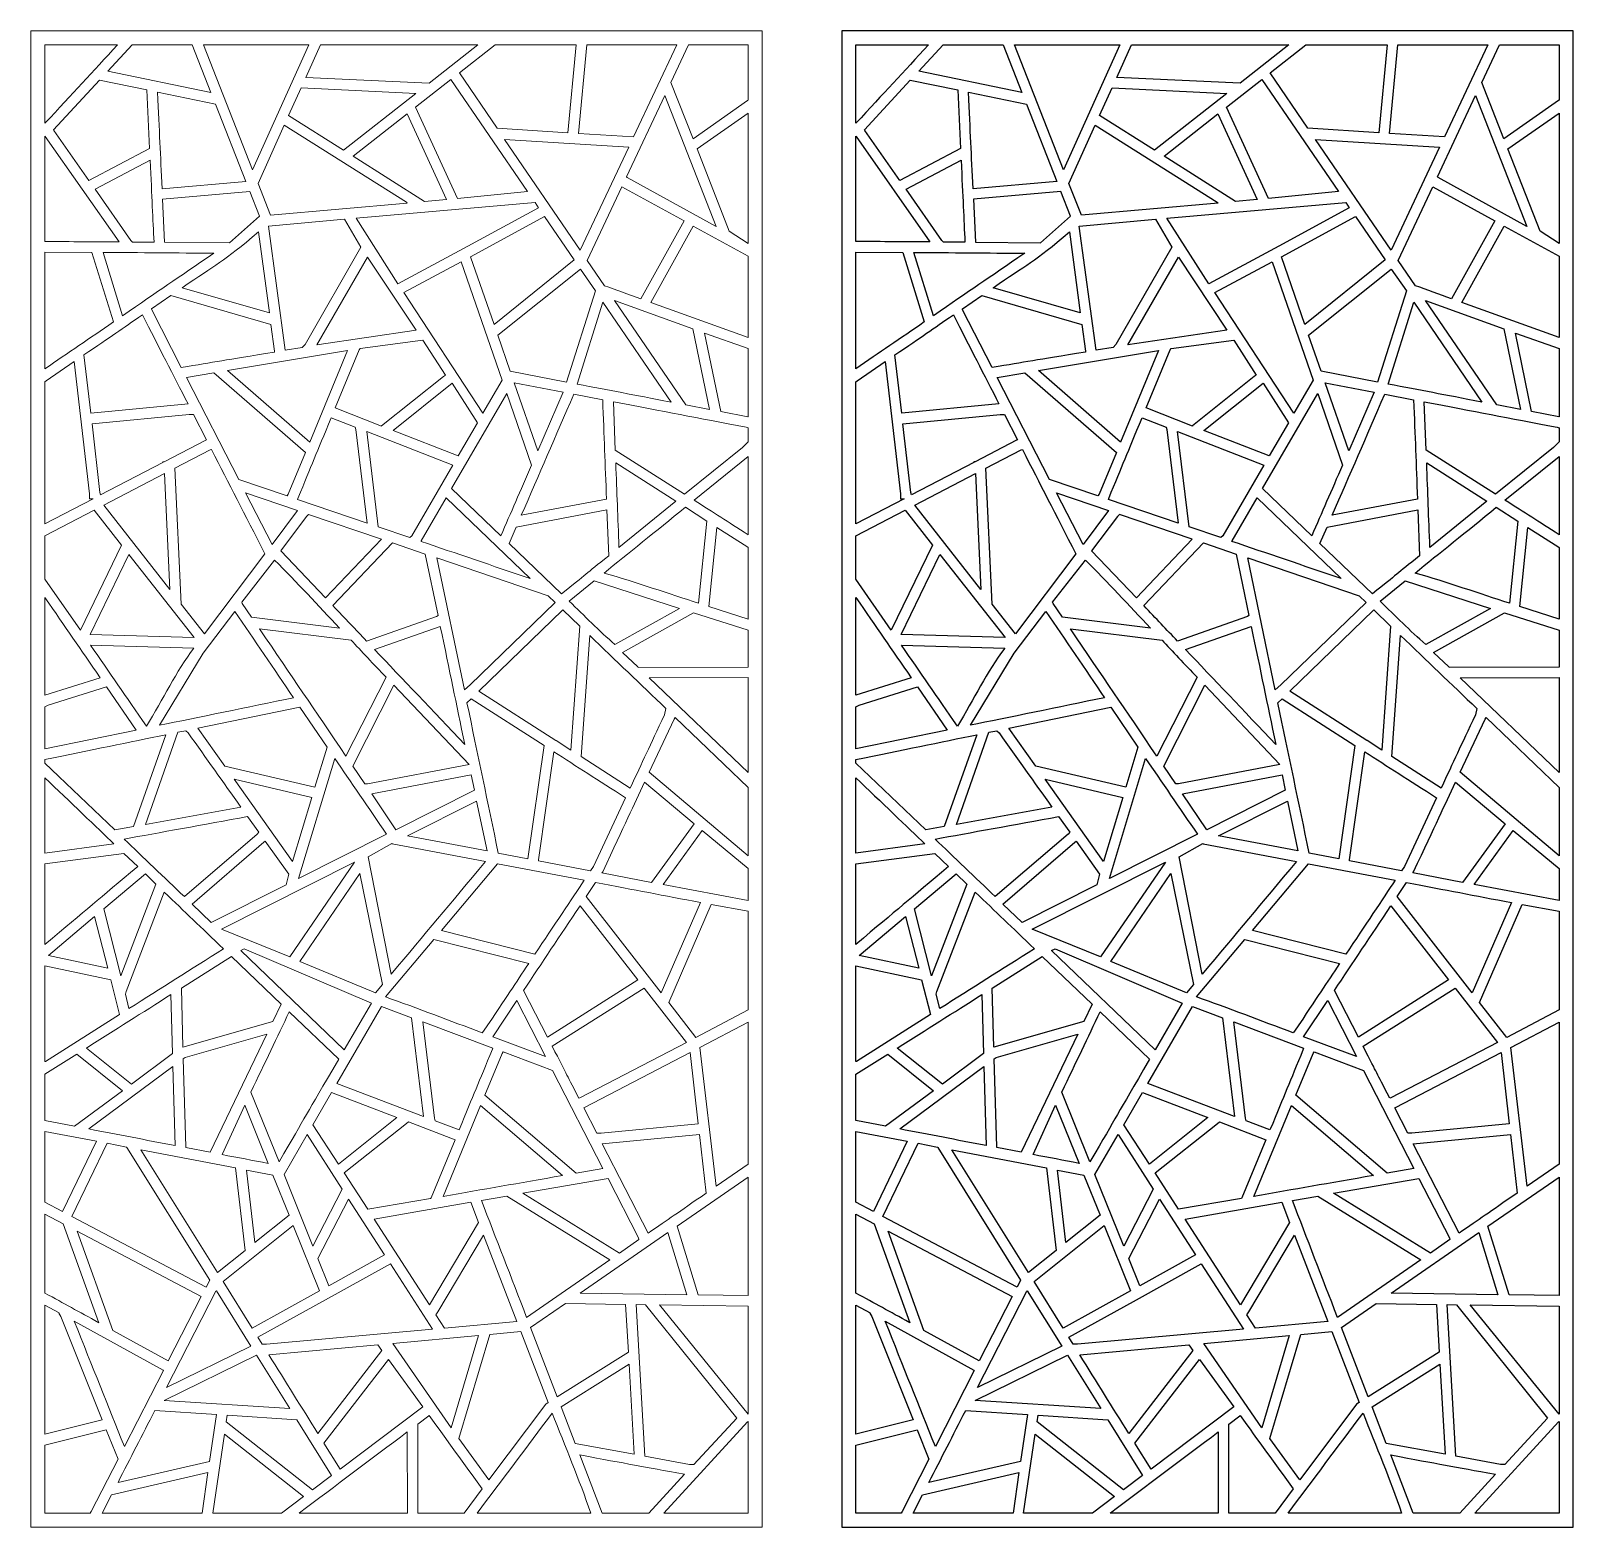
# Model space of a CAD drawing. Header units: centimetres. Extents: x -9.7 to 7.1, y -7.4 to 8.8.
import ezdxf

# ---------------------------------------------------------------- set-up
doc = ezdxf.new("R2010")
doc.units = ezdxf.units.CM
doc.header["$MEASUREMENT"] = 0
doc.layers.add('layer 1', color=7, linetype='Continuous')

msp = doc.modelspace()

# ---------------------------------------------------------------- linework, layer by layer
at = {"layer": 'layer 1', "color": 177, "lineweight": 9}
for points, knots in [([(-1.76846, -7.44927), (-1.76846, -7.44927), (-9.73195, -7.44927), (-9.73195, -7.44927), (-9.73195, -7.44927), (-9.73195, -2.08789), (-9.73195, 3.24874), (-9.73195, 8.8432), (-9.73195, 8.8432), (-7.01495, 8.8432), (-4.52949, 8.8432), (-1.76846, 8.8432), (-1.76846, 8.8432), (-1.76846, 3.47534), (-1.76846, -1.94787), (-1.76846, -7.44927)], [0, 0, 0, 0, 0.2, 0.2, 0.2, 0.2, 0.4, 0.4, 0.4, 0.4, 0.6, 0.6, 0.6, 0.6, 1, 1, 1, 1]), ([(-9.57807, 7.83672), (-9.27704, 8.16183), (-9.05976, 8.39649), (-8.78863, 8.68931), (-8.78863, 8.68931), (-8.78863, 8.68931), (-9.57807, 8.68931), (-9.57807, 8.68931), (-9.57807, 8.68931), (-9.57807, 8.68931), (-9.57807, 7.83672), (-9.57807, 7.83672)], [0, 0, 0, 0, 0.25, 0.25, 0.25, 0.25, 0.5, 0.5, 0.5, 0.5, 1, 1, 1, 1]), ([(-8.62964, 8.68931), (-8.62964, 8.68931), (-8.89462, 8.40498), (-8.89462, 8.40498), (-8.89462, 8.40498), (-8.89462, 8.40498), (-7.77288, 8.17294), (-7.77288, 8.17294), (-7.77288, 8.17294), (-7.77288, 8.17294), (-7.97645, 8.68931), (-7.97645, 8.68931), (-7.97645, 8.68931), (-7.97645, 8.68931), (-8.62964, 8.68931), (-8.62964, 8.68931)], [0, 0, 0, 0, 0.2, 0.2, 0.2, 0.2, 0.4, 0.4, 0.4, 0.4, 0.6, 0.6, 0.6, 0.6, 1, 1, 1, 1]), ([(-7.85239, 8.68931), (-7.85239, 8.68931), (-7.3171, 7.33145), (-7.3171, 7.33145), (-7.3171, 7.33145), (-7.3171, 7.33145), (-6.70536, 8.68931), (-6.70536, 8.68931), (-6.70536, 8.68931), (-6.70536, 8.68931), (-7.85239, 8.68931), (-7.85239, 8.68931)], [0, 0, 0, 0, 0.25, 0.25, 0.25, 0.25, 0.5, 0.5, 0.5, 0.5, 1, 1, 1, 1]), ([(-6.57878, 8.68931), (-6.57878, 8.68931), (-6.73767, 8.33662), (-6.73767, 8.33662), (-6.73767, 8.33662), (-6.73767, 8.33662), (-5.39594, 8.27326), (-5.39594, 8.27326), (-5.39594, 8.27326), (-5.39594, 8.27326), (-4.86468, 8.68931), (-4.86468, 8.68931), (-4.86468, 8.68931), (-4.86468, 8.68931), (-6.57878, 8.68931), (-6.57878, 8.68931)], [0, 0, 0, 0, 0.2, 0.2, 0.2, 0.2, 0.4, 0.4, 0.4, 0.4, 0.6, 0.6, 0.6, 0.6, 1, 1, 1, 1]), ([(-4.67747, 8.68931), (-4.67747, 8.68931), (-5.06641, 8.38449), (-5.06641, 8.38449), (-5.06641, 8.38449), (-5.06641, 8.38449), (-4.65588, 7.78281), (-4.65588, 7.78281), (-4.65588, 7.78281), (-4.65588, 7.78281), (-3.88433, 7.73357), (-3.88433, 7.73357), (-3.88433, 7.73357), (-3.88433, 7.73357), (-3.79427, 8.68931), (-3.79427, 8.68931), (-3.79427, 8.68931), (-3.79427, 8.68931), (-4.67747, 8.68931), (-4.67747, 8.68931)], [0, 0, 0, 0, 0.16666667, 0.16666667, 0.16666667, 0.16666667, 0.33333333, 0.33333333, 0.33333333, 0.33333333, 0.5, 0.5, 0.5, 0.5, 0.66666667, 0.66666667, 0.66666667, 0.66666667, 1, 1, 1, 1]), ([(-3.67835, 8.68931), (-3.67835, 8.68931), (-3.7691, 7.72621), (-3.7691, 7.72621), (-3.7691, 7.72621), (-3.7691, 7.72621), (-3.1698, 7.68796), (-3.1698, 7.68796), (-3.1698, 7.68796), (-3.1698, 7.68796), (-2.69881, 8.68931), (-2.69881, 8.68931), (-2.69881, 8.68931), (-2.69881, 8.68931), (-3.67835, 8.68931), (-3.67835, 8.68931)], [0, 0, 0, 0, 0.2, 0.2, 0.2, 0.2, 0.4, 0.4, 0.4, 0.4, 0.6, 0.6, 0.6, 0.6, 1, 1, 1, 1]), ([(-2.57101, 8.68931), (-2.57101, 8.68931), (-2.7626, 8.28253), (-2.7626, 8.28253), (-2.7626, 8.28253), (-2.7626, 8.28253), (-2.52185, 7.66839), (-2.52185, 7.66839), (-2.52185, 7.66839), (-2.52185, 7.66839), (-1.92933, 8.08315), (-1.92933, 8.08315), (-1.92933, 8.08315), (-1.92933, 8.08315), (-1.92234, 8.09014), (-1.92234, 8.09014), (-1.92234, 8.09014), (-1.92234, 8.09014), (-1.92234, 8.68931), (-1.92234, 8.68931), (-1.92234, 8.68931), (-1.92234, 8.68931), (-2.57101, 8.68931), (-2.57101, 8.68931)], [0, 0, 0, 0, 0.14285714, 0.14285714, 0.14285714, 0.14285714, 0.28571429, 0.28571429, 0.28571429, 0.28571429, 0.42857143, 0.42857143, 0.42857143, 0.42857143, 0.57142857, 0.57142857, 0.57142857, 0.57142857, 0.71428571, 0.71428571, 0.71428571, 0.71428571, 1, 1, 1, 1]), ([(-8.9862, 8.30607), (-8.9862, 8.30607), (-9.48521, 7.76713), (-9.48521, 7.76713), (-9.48521, 7.76713), (-9.48521, 7.76713), (-9.4811, 7.7589), (-9.4811, 7.7589), (-9.4811, 7.7589), (-9.4811, 7.7589), (-9.09876, 7.21278), (-9.09876, 7.21278), (-9.09876, 7.21278), (-9.09876, 7.21278), (-8.43916, 7.56319), (-8.43916, 7.56319), (-8.43916, 7.56319), (-8.43916, 7.56319), (-8.46931, 8.19914), (-8.46931, 8.19914), (-8.46931, 8.19914), (-8.46931, 8.19914), (-8.9862, 8.30607), (-8.9862, 8.30607)], [0, 0, 0, 0, 0.14285714, 0.14285714, 0.14285714, 0.14285714, 0.28571429, 0.28571429, 0.28571429, 0.28571429, 0.42857143, 0.42857143, 0.42857143, 0.42857143, 0.57142857, 0.57142857, 0.57142857, 0.57142857, 0.71428571, 0.71428571, 0.71428571, 0.71428571, 1, 1, 1, 1]), ([(-5.15723, 8.31331), (-5.15723, 8.31331), (-5.54283, 8.01111), (-5.54283, 8.01111), (-5.54283, 8.01111), (-5.54283, 8.01111), (-5.08546, 7.01682), (-5.08546, 7.01682), (-5.08546, 7.01682), (-5.08546, 7.01682), (-4.32494, 7.093), (-4.32494, 7.093), (-4.32494, 7.093), (-4.32494, 7.093), (-5.15723, 8.31331), (-5.15723, 8.31331)], [0, 0, 0, 0, 0.2, 0.2, 0.2, 0.2, 0.4, 0.4, 0.4, 0.4, 0.6, 0.6, 0.6, 0.6, 1, 1, 1, 1]), ([(-7.7223, 8.04462), (-7.7223, 8.04462), (-8.35262, 8.17501), (-8.35262, 8.17501), (-8.35262, 8.17501), (-8.33209, 7.74195), (-8.32069, 7.50151), (-8.3028, 7.12411), (-8.3028, 7.12411), (-8.3028, 7.12411), (-7.39106, 7.20436), (-7.39106, 7.20436), (-7.39106, 7.20436), (-7.39106, 7.20436), (-7.7223, 8.04462), (-7.7223, 8.04462)], [0, 0, 0, 0, 0.2, 0.2, 0.2, 0.2, 0.4, 0.4, 0.4, 0.4, 0.6, 0.6, 0.6, 0.6, 1, 1, 1, 1]), ([(-6.78858, 8.22361), (-6.78858, 8.22361), (-6.92505, 7.92069), (-6.92505, 7.92069), (-6.92505, 7.92069), (-6.92505, 7.92069), (-6.32641, 7.54362), (-6.32641, 7.54362), (-6.32641, 7.54362), (-6.32641, 7.54362), (-5.53853, 8.16111), (-5.53853, 8.16111), (-5.53853, 8.16111), (-5.53853, 8.16111), (-6.78858, 8.22361), (-6.78858, 8.22361)], [0, 0, 0, 0, 0.2, 0.2, 0.2, 0.2, 0.4, 0.4, 0.4, 0.4, 0.6, 0.6, 0.6, 0.6, 1, 1, 1, 1]), ([(-3.24666, 7.25336), (-3.24666, 7.25336), (-3.23896, 7.24566), (-3.23896, 7.24566), (-3.23896, 7.24566), (-3.23896, 7.24566), (-2.27151, 6.71356), (-2.27151, 6.71356), (-2.27151, 6.71356), (-2.27151, 6.71356), (-2.83021, 8.13878), (-2.83021, 8.13878), (-2.83021, 8.13878), (-2.83021, 8.13878), (-3.24666, 7.25336), (-3.24666, 7.25336)], [0, 0, 0, 0, 0.2, 0.2, 0.2, 0.2, 0.4, 0.4, 0.4, 0.4, 0.6, 0.6, 0.6, 0.6, 1, 1, 1, 1]), ([(-6.22268, 7.47829), (-6.22268, 7.47829), (-5.44501, 6.98526), (-5.44501, 6.98526), (-5.44501, 6.98526), (-5.44501, 6.98526), (-5.20752, 7.00601), (-5.20752, 7.00601), (-5.20752, 7.00601), (-5.20752, 7.00601), (-5.6362, 7.93793), (-5.6362, 7.93793), (-5.6362, 7.93793), (-5.6362, 7.93793), (-6.22268, 7.47829), (-6.22268, 7.47829)], [0, 0, 0, 0, 0.2, 0.2, 0.2, 0.2, 0.4, 0.4, 0.4, 0.4, 0.6, 0.6, 0.6, 0.6, 1, 1, 1, 1]), ([(-1.92234, 7.94716), (-1.92234, 7.94716), (-2.47851, 7.55784), (-2.47851, 7.55784), (-2.47851, 7.55784), (-2.47851, 7.55784), (-2.12667, 6.6603), (-2.12667, 6.6603), (-2.12667, 6.6603), (-2.12667, 6.6603), (-1.92234, 6.52919), (-1.92234, 6.52919), (-1.92234, 6.52919), (-1.92234, 6.52919), (-1.92234, 7.94716), (-1.92234, 7.94716)], [0, 0, 0, 0, 0.2, 0.2, 0.2, 0.2, 0.4, 0.4, 0.4, 0.4, 0.6, 0.6, 0.6, 0.6, 1, 1, 1, 1]), ([(-7.25802, 7.18159), (-7.25802, 7.18159), (-7.12193, 6.83638), (-7.12193, 6.83638), (-7.12193, 6.83638), (-7.12193, 6.83638), (-5.6345, 6.96817), (-5.6345, 6.96817), (-5.6345, 6.96817), (-5.6345, 6.96817), (-5.64325, 6.97692), (-5.64325, 6.97692), (-5.64325, 6.97692), (-5.64325, 6.97692), (-6.97292, 7.81444), (-6.97292, 7.81444), (-6.97292, 7.81444), (-6.97292, 7.81444), (-7.25802, 7.18159), (-7.25802, 7.18159)], [0, 0, 0, 0, 0.16666667, 0.16666667, 0.16666667, 0.16666667, 0.33333333, 0.33333333, 0.33333333, 0.33333333, 0.5, 0.5, 0.5, 0.5, 0.66666667, 0.66666667, 0.66666667, 0.66666667, 1, 1, 1, 1]), ([(-9.57807, 6.54945), (-9.27959, 6.54737), (-9.04604, 6.54681), (-8.77202, 6.54485), (-8.77202, 6.54485), (-8.77202, 6.54485), (-9.57518, 7.69205), (-9.57518, 7.69205), (-9.57518, 7.69205), (-9.57518, 7.69205), (-9.57807, 7.69494), (-9.57807, 7.69494), (-9.57807, 7.69494), (-9.57807, 7.69494), (-9.57807, 6.54945), (-9.57807, 6.54945)], [0, 0, 0, 0, 0.2, 0.2, 0.2, 0.2, 0.4, 0.4, 0.4, 0.4, 0.6, 0.6, 0.6, 0.6, 1, 1, 1, 1]), ([(-4.57338, 7.6619), (-4.57338, 7.6619), (-3.7498, 6.45482), (-3.7498, 6.45482), (-3.7498, 6.45482), (-3.7498, 6.45482), (-3.22261, 7.57568), (-3.22261, 7.57568), (-3.22261, 7.57568), (-3.22261, 7.57568), (-4.57338, 7.6619), (-4.57338, 7.6619)], [0, 0, 0, 0, 0.25, 0.25, 0.25, 0.25, 0.5, 0.5, 0.5, 0.5, 1, 1, 1, 1]), ([(-9.03207, 7.11752), (-9.03207, 7.11752), (-8.64227, 6.56075), (-8.64227, 6.56075), (-8.64227, 6.56075), (-8.64227, 6.56075), (-8.62532, 6.5438), (-8.62532, 6.5438), (-8.62532, 6.5438), (-8.62532, 6.5438), (-8.39075, 6.54213), (-8.39075, 6.54213), (-8.39075, 6.54213), (-8.40292, 6.7988), (-8.41369, 7.02593), (-8.43312, 7.43571), (-8.43312, 7.43571), (-8.43312, 7.43571), (-9.03207, 7.11752), (-9.03207, 7.11752)], [0, 0, 0, 0, 0.16666667, 0.16666667, 0.16666667, 0.16666667, 0.33333333, 0.33333333, 0.33333333, 0.33333333, 0.5, 0.5, 0.5, 0.5, 0.66666667, 0.66666667, 0.66666667, 0.66666667, 1, 1, 1, 1]), ([(-8.29733, 7.00873), (-8.29733, 7.00873), (-7.34691, 7.09239), (-7.34691, 7.09239), (-7.34691, 7.09239), (-7.34691, 7.09239), (-7.2418, 6.82576), (-7.2418, 6.82576), (-7.2418, 6.82576), (-7.2418, 6.82576), (-7.56959, 6.53626), (-7.56959, 6.53626), (-7.56959, 6.53626), (-7.56959, 6.53626), (-8.27517, 6.5413), (-8.27517, 6.5413), (-8.27517, 6.5413), (-8.27517, 6.5413), (-8.29733, 7.00873), (-8.29733, 7.00873)], [0, 0, 0, 0, 0.16666667, 0.16666667, 0.16666667, 0.16666667, 0.33333333, 0.33333333, 0.33333333, 0.33333333, 0.5, 0.5, 0.5, 0.5, 0.66666667, 0.66666667, 0.66666667, 0.66666667, 1, 1, 1, 1]), ([(-3.6743, 6.34417), (-3.6743, 6.34417), (-3.48617, 6.06844), (-3.48617, 6.06844), (-3.48617, 6.06844), (-3.35883, 6.0226), (-3.22609, 5.97481), (-3.09179, 5.92646), (-3.09179, 5.92646), (-3.09179, 5.92646), (-2.62018, 6.77361), (-2.62018, 6.77361), (-2.62018, 6.77361), (-2.62018, 6.77361), (-3.29743, 7.14544), (-3.29743, 7.14544), (-3.29743, 7.14544), (-3.29743, 7.14544), (-3.6743, 6.34417), (-3.6743, 6.34417)], [0, 0, 0, 0, 0.16666667, 0.16666667, 0.16666667, 0.16666667, 0.33333333, 0.33333333, 0.33333333, 0.33333333, 0.5, 0.5, 0.5, 0.5, 0.66666667, 0.66666667, 0.66666667, 0.66666667, 1, 1, 1, 1]), ([(-4.24223, 6.97333), (-4.24223, 6.97333), (-6.19087, 6.80301), (-6.19087, 6.80301), (-6.19087, 6.80301), (-6.19087, 6.80301), (-5.73428, 6.08958), (-5.73428, 6.08958), (-5.73428, 6.08958), (-5.73428, 6.08958), (-4.97482, 6.49889), (-4.97482, 6.49889), (-4.97482, 6.49889), (-4.97482, 6.49889), (-4.97475, 6.49863), (-4.97475, 6.49863), (-4.97475, 6.49863), (-4.97475, 6.49863), (-4.20591, 6.91569), (-4.20591, 6.91569), (-4.20591, 6.91569), (-4.20591, 6.91569), (-4.24223, 6.97333), (-4.24223, 6.97333)], [0, 0, 0, 0, 0.14285714, 0.14285714, 0.14285714, 0.14285714, 0.28571429, 0.28571429, 0.28571429, 0.28571429, 0.42857143, 0.42857143, 0.42857143, 0.42857143, 0.57142857, 0.57142857, 0.57142857, 0.57142857, 0.71428571, 0.71428571, 0.71428571, 0.71428571, 1, 1, 1, 1]), ([(-7.14537, 6.71575), (-7.14537, 6.71575), (-6.96267, 5.36547), (-6.96267, 5.36547), (-6.96267, 5.36547), (-6.96267, 5.36547), (-6.77752, 5.39617), (-6.77752, 5.39617), (-6.77752, 5.39617), (-6.77752, 5.39617), (-6.74627, 5.42742), (-6.74627, 5.42742), (-6.74627, 5.42742), (-6.74627, 5.42742), (-6.13839, 6.48808), (-6.13839, 6.48808), (-6.13839, 6.48808), (-6.13839, 6.48808), (-6.31627, 6.79197), (-6.31627, 6.79197), (-6.31627, 6.79197), (-6.31627, 6.79197), (-7.14537, 6.71575), (-7.14537, 6.71575)], [0, 0, 0, 0, 0.14285714, 0.14285714, 0.14285714, 0.14285714, 0.28571429, 0.28571429, 0.28571429, 0.28571429, 0.42857143, 0.42857143, 0.42857143, 0.42857143, 0.57142857, 0.57142857, 0.57142857, 0.57142857, 0.71428571, 0.71428571, 0.71428571, 0.71428571, 1, 1, 1, 1]), ([(-3.8171, 6.34868), (-3.8171, 6.34868), (-4.13956, 6.82215), (-4.13956, 6.82215), (-4.13956, 6.82215), (-4.13956, 6.82215), (-4.94418, 6.38364), (-4.94418, 6.38364), (-4.94418, 6.38364), (-4.94418, 6.38364), (-4.68849, 5.64643), (-4.68849, 5.64643), (-4.68849, 5.64643), (-4.68849, 5.64643), (-3.8171, 6.34868), (-3.8171, 6.34868)], [0, 0, 0, 0, 0.2, 0.2, 0.2, 0.2, 0.4, 0.4, 0.4, 0.4, 0.6, 0.6, 0.6, 0.6, 1, 1, 1, 1]), ([(-1.92234, 6.3898), (-1.92234, 6.3898), (-2.51905, 6.71799), (-2.51905, 6.71799), (-2.51905, 6.71799), (-2.51905, 6.71799), (-2.98175, 5.88685), (-2.98175, 5.88685), (-2.98175, 5.88685), (-2.98175, 5.88685), (-1.92234, 5.50546), (-1.92234, 5.50546), (-1.92234, 5.50546), (-1.92234, 5.50546), (-1.92234, 6.3898), (-1.92234, 6.3898)], [0, 0, 0, 0, 0.2, 0.2, 0.2, 0.2, 0.4, 0.4, 0.4, 0.4, 0.6, 0.6, 0.6, 0.6, 1, 1, 1, 1]), ([(-8.08445, 6.04615), (-8.08445, 6.04615), (-7.13479, 5.77221), (-7.13479, 5.77221), (-7.13479, 5.77221), (-7.13479, 5.77221), (-7.25378, 6.65314), (-7.25378, 6.65314), (-7.25378, 6.65314), (-7.64043, 6.32461), (-7.7163, 6.29804), (-8.08445, 6.04615)], [0, 0, 0, 0, 0.25, 0.25, 0.25, 0.25, 0.5, 0.5, 0.5, 0.5, 1, 1, 1, 1]), ([(-9.57807, 6.43408), (-9.57807, 6.43408), (-9.57807, 5.16405), (-9.57807, 5.16405), (-9.57807, 5.16405), (-9.32295, 5.3386), (-9.09732, 5.49298), (-8.83354, 5.67346), (-8.83354, 5.67346), (-8.83354, 5.67346), (-9.0668, 6.43154), (-9.0668, 6.43154), (-9.0668, 6.43154), (-9.0668, 6.43154), (-9.57807, 6.43408), (-9.57807, 6.43408)], [0, 0, 0, 0, 0.2, 0.2, 0.2, 0.2, 0.4, 0.4, 0.4, 0.4, 0.6, 0.6, 0.6, 0.6, 1, 1, 1, 1]), ([(-8.94578, 6.43068), (-8.94578, 6.43068), (-8.73379, 5.74171), (-8.73379, 5.74171), (-8.73379, 5.74171), (-8.33418, 6.01513), (-8.14776, 6.14268), (-7.73944, 6.42206), (-7.73944, 6.42206), (-8.14336, 6.42494), (-8.54534, 6.42782), (-8.94578, 6.43068)], [0, 0, 0, 0, 0.25, 0.25, 0.25, 0.25, 0.5, 0.5, 0.5, 0.5, 1, 1, 1, 1]), ([(-5.53827, 5.58525), (-5.53827, 5.58525), (-6.0654, 6.38056), (-6.0654, 6.38056), (-6.0654, 6.38056), (-6.0654, 6.38056), (-6.61705, 5.42278), (-6.61705, 5.42278), (-6.61705, 5.42278), (-6.61705, 5.42278), (-5.53827, 5.58525), (-5.53827, 5.58525)], [0, 0, 0, 0, 0.25, 0.25, 0.25, 0.25, 0.5, 0.5, 0.5, 0.5, 1, 1, 1, 1]), ([(-5.66913, 5.99412), (-5.66913, 5.99412), (-4.80893, 4.67975), (-4.80893, 4.67975), (-4.80893, 4.67975), (-4.80893, 4.67975), (-4.6002, 5.03965), (-4.6002, 5.03965), (-4.6002, 5.03965), (-4.6002, 5.03965), (-5.04667, 6.32694), (-5.04667, 6.32694), (-5.04667, 6.32694), (-5.04667, 6.32694), (-5.66913, 5.99412), (-5.66913, 5.99412)], [0, 0, 0, 0, 0.2, 0.2, 0.2, 0.2, 0.4, 0.4, 0.4, 0.4, 0.6, 0.6, 0.6, 0.6, 1, 1, 1, 1]), ([(-3.58287, 6.01077), (-3.58287, 6.01077), (-3.74884, 6.24873), (-3.74884, 6.24873), (-3.74884, 6.24873), (-3.74884, 6.24873), (-4.64836, 5.53074), (-4.64836, 5.53074), (-4.64836, 5.53074), (-4.64836, 5.53074), (-4.51179, 5.13696), (-4.51179, 5.13696), (-4.51179, 5.13696), (-4.51179, 5.13696), (-3.89815, 5.01927), (-3.89815, 5.01927), (-3.89815, 5.01927), (-3.89815, 5.01927), (-3.58287, 6.01077), (-3.58287, 6.01077)], [0, 0, 0, 0, 0.16666667, 0.16666667, 0.16666667, 0.16666667, 0.33333333, 0.33333333, 0.33333333, 0.33333333, 0.5, 0.5, 0.5, 0.5, 0.66666667, 0.66666667, 0.66666667, 0.66666667, 1, 1, 1, 1]), ([(-8.41596, 5.8055), (-8.41596, 5.8055), (-8.09408, 5.17785), (-8.09408, 5.17785), (-8.09408, 5.17785), (-7.72392, 5.23923), (-7.62738, 5.25524), (-7.07871, 5.34622), (-7.07871, 5.34622), (-7.07871, 5.34622), (-7.07871, 5.357), (-7.07871, 5.357), (-7.07871, 5.357), (-7.07871, 5.357), (-7.11791, 5.64722), (-7.11791, 5.64722), (-7.11791, 5.64722), (-7.11791, 5.64722), (-8.20795, 5.96166), (-8.20795, 5.96166), (-8.20795, 5.96166), (-8.20795, 5.96166), (-8.41891, 5.81731), (-8.41891, 5.81731), (-8.41891, 5.81731), (-8.41891, 5.81731), (-8.41596, 5.8055), (-8.41596, 5.8055)], [0, 0, 0, 0, 0.125, 0.125, 0.125, 0.125, 0.25, 0.25, 0.25, 0.25, 0.375, 0.375, 0.375, 0.375, 0.5, 0.5, 0.5, 0.5, 0.625, 0.625, 0.625, 0.625, 0.75, 0.75, 0.75, 0.75, 1, 1, 1, 1]), ([(-2.76129, 4.80124), (-2.76129, 4.80124), (-3.50265, 5.88782), (-3.50265, 5.88782), (-3.50265, 5.88782), (-3.50265, 5.88782), (-3.78403, 4.99739), (-3.78403, 4.99739), (-3.78403, 4.99739), (-3.41463, 4.92654), (-3.19188, 4.88382), (-2.76129, 4.80124)], [0, 0, 0, 0, 0.25, 0.25, 0.25, 0.25, 0.5, 0.5, 0.5, 0.5, 1, 1, 1, 1]), ([(-2.34288, 4.721), (-2.34288, 4.721), (-2.5225, 5.59885), (-2.5225, 5.59885), (-2.5225, 5.59885), (-2.5225, 5.59885), (-3.37523, 5.90584), (-3.37523, 5.90584), (-3.37523, 5.90584), (-3.37523, 5.90584), (-2.60054, 4.77042), (-2.60054, 4.77042), (-2.60054, 4.77042), (-2.60054, 4.77042), (-2.34288, 4.721), (-2.34288, 4.721)], [0, 0, 0, 0, 0.2, 0.2, 0.2, 0.2, 0.4, 0.4, 0.4, 0.4, 0.6, 0.6, 0.6, 0.6, 1, 1, 1, 1]), ([(-8.02059, 4.78162), (-8.18373, 5.09973), (-8.33787, 5.40031), (-8.51722, 5.75005), (-8.51722, 5.75005), (-8.74438, 5.59463), (-8.85346, 5.51999), (-9.15333, 5.31482), (-9.15333, 5.31482), (-9.15333, 5.31482), (-9.07941, 4.67915), (-9.07941, 4.67915), (-9.07941, 4.67915), (-9.07941, 4.67915), (-8.02059, 4.78162), (-8.02059, 4.78162)], [0, 0, 0, 0, 0.2, 0.2, 0.2, 0.2, 0.4, 0.4, 0.4, 0.4, 0.6, 0.6, 0.6, 0.6, 1, 1, 1, 1]), ([(-2.39527, 5.55305), (-2.39527, 5.55305), (-2.22027, 4.69749), (-2.22027, 4.69749), (-2.22027, 4.69749), (-2.22027, 4.69749), (-1.9252, 4.6409), (-1.9252, 4.6409), (-1.9252, 4.6409), (-1.9252, 4.6409), (-1.92234, 4.6409), (-1.92234, 4.6409), (-1.92234, 4.6409), (-1.92234, 4.6409), (-1.92234, 5.3828), (-1.92234, 5.3828), (-1.92234, 5.3828), (-1.92234, 5.3828), (-2.39527, 5.55305), (-2.39527, 5.55305)], [0, 0, 0, 0, 0.16666667, 0.16666667, 0.16666667, 0.16666667, 0.33333333, 0.33333333, 0.33333333, 0.33333333, 0.5, 0.5, 0.5, 0.5, 0.66666667, 0.66666667, 0.66666667, 0.66666667, 1, 1, 1, 1]), ([(-5.4643, 5.47502), (-5.4643, 5.47502), (-6.14694, 5.38374), (-6.14694, 5.38374), (-6.14694, 5.38374), (-6.14694, 5.38374), (-6.1568, 5.36895), (-6.1568, 5.36895), (-6.1568, 5.36895), (-6.1568, 5.36895), (-6.41799, 4.7366), (-6.41799, 4.7366), (-6.41799, 4.7366), (-6.41799, 4.7366), (-5.91218, 4.53972), (-5.91218, 4.53972), (-5.91218, 4.53972), (-5.91218, 4.53972), (-5.91218, 4.54337), (-5.91218, 4.54337), (-5.91218, 4.54337), (-5.91218, 4.54337), (-5.24035, 5.08037), (-5.24035, 5.08037), (-5.24035, 5.08037), (-5.24035, 5.08037), (-5.21863, 5.09399), (-5.21863, 5.09399), (-5.21863, 5.09399), (-5.21863, 5.09399), (-5.4643, 5.47502), (-5.4643, 5.47502)], [0, 0, 0, 0, 0.11111111, 0.11111111, 0.11111111, 0.11111111, 0.22222222, 0.22222222, 0.22222222, 0.22222222, 0.33333333, 0.33333333, 0.33333333, 0.33333333, 0.44444444, 0.44444444, 0.44444444, 0.44444444, 0.55555556, 0.55555556, 0.55555556, 0.55555556, 0.66666667, 0.66666667, 0.66666667, 0.66666667, 0.77777778, 0.77777778, 0.77777778, 0.77777778, 1, 1, 1, 1]), ([(-9.57807, 3.47352), (-9.57807, 3.47352), (-9.05248, 3.74779), (-9.05248, 3.74779), (-9.05248, 3.74779), (-9.05248, 3.74779), (-9.09363, 3.74779), (-9.09363, 3.74779), (-9.09363, 3.74779), (-9.09363, 3.74779), (-9.09363, 3.80216), (-9.09363, 3.80216), (-9.09363, 3.80216), (-9.09363, 3.80216), (-9.26096, 5.24118), (-9.26096, 5.24118), (-9.26096, 5.24118), (-9.26096, 5.24118), (-9.5645, 5.03349), (-9.5645, 5.03349), (-9.5645, 5.03349), (-9.5645, 5.03349), (-9.57807, 5.01992), (-9.57807, 5.01992), (-9.57807, 5.01992), (-9.57807, 5.01992), (-9.57807, 3.47352), (-9.57807, 3.47352)], [0, 0, 0, 0, 0.125, 0.125, 0.125, 0.125, 0.25, 0.25, 0.25, 0.25, 0.375, 0.375, 0.375, 0.375, 0.5, 0.5, 0.5, 0.5, 0.625, 0.625, 0.625, 0.625, 0.75, 0.75, 0.75, 0.75, 1, 1, 1, 1]), ([(-6.28502, 5.36085), (-6.28502, 5.36085), (-7.59044, 5.14438), (-7.59044, 5.14438), (-7.59044, 5.14438), (-7.59044, 5.14438), (-6.69585, 4.36619), (-6.69585, 4.36619), (-6.69585, 4.36619), (-6.69585, 4.36619), (-6.28502, 5.36085), (-6.28502, 5.36085)], [0, 0, 0, 0, 0.25, 0.25, 0.25, 0.25, 0.5, 0.5, 0.5, 0.5, 1, 1, 1, 1]), ([(-8.03879, 5.07003), (-8.03879, 5.07003), (-7.46904, 3.95903), (-7.46904, 3.95903), (-7.46904, 3.95903), (-7.46904, 3.95903), (-6.94242, 3.77997), (-6.94242, 3.77997), (-6.94242, 3.77997), (-6.94242, 3.77997), (-6.93077, 3.79744), (-6.93077, 3.79744), (-6.93077, 3.79744), (-6.93077, 3.79744), (-6.74233, 4.25365), (-6.74233, 4.25365), (-6.74233, 4.25365), (-6.74233, 4.25365), (-7.73813, 5.11989), (-7.73813, 5.11989), (-7.73813, 5.11989), (-7.73813, 5.11989), (-8.03879, 5.07003), (-8.03879, 5.07003)], [0, 0, 0, 0, 0.14285714, 0.14285714, 0.14285714, 0.14285714, 0.28571429, 0.28571429, 0.28571429, 0.28571429, 0.42857143, 0.42857143, 0.42857143, 0.42857143, 0.57142857, 0.57142857, 0.57142857, 0.57142857, 0.71428571, 0.71428571, 0.71428571, 0.71428571, 1, 1, 1, 1]), ([(-5.78863, 4.49164), (-5.78863, 4.49164), (-5.07838, 4.21519), (-5.07838, 4.21519), (-5.07838, 4.21519), (-5.07838, 4.21519), (-4.86885, 4.57645), (-4.86885, 4.57645), (-4.86885, 4.57645), (-4.86885, 4.57645), (-5.14537, 5.00562), (-5.14537, 5.00562), (-5.14537, 5.00562), (-5.14537, 5.00562), (-5.78863, 4.49164), (-5.78863, 4.49164)], [0, 0, 0, 0, 0.2, 0.2, 0.2, 0.2, 0.4, 0.4, 0.4, 0.4, 0.6, 0.6, 0.6, 0.6, 1, 1, 1, 1]), ([(-4.27959, 4.11528), (-4.27959, 4.11528), (-4.55027, 4.89569), (-4.55027, 4.89569), (-4.55027, 4.89569), (-4.55027, 4.89569), (-5.15121, 3.85959), (-5.15121, 3.85959), (-5.15121, 3.85959), (-5.15121, 3.85959), (-4.61435, 3.34533), (-4.61435, 3.34533), (-4.61435, 3.34533), (-4.5049, 3.59706), (-4.40331, 3.83073), (-4.27959, 4.11528)], [0, 0, 0, 0, 0.2, 0.2, 0.2, 0.2, 0.4, 0.4, 0.4, 0.4, 0.6, 0.6, 0.6, 0.6, 1, 1, 1, 1]), ([(-4.46813, 5.01107), (-4.46813, 5.01107), (-4.21164, 4.27157), (-4.21164, 4.27157), (-4.21164, 4.27157), (-4.21164, 4.27157), (-3.9346, 4.90875), (-3.9346, 4.90875), (-3.9346, 4.90875), (-3.9346, 4.90875), (-4.46813, 5.01107), (-4.46813, 5.01107)], [0, 0, 0, 0, 0.25, 0.25, 0.25, 0.25, 0.5, 0.5, 0.5, 0.5, 1, 1, 1, 1]), ([(-4.39144, 3.56857), (-4.39144, 3.56857), (-3.46378, 3.74284), (-3.46378, 3.74284), (-3.46378, 3.74284), (-3.47878, 4.13472), (-3.48979, 4.42213), (-3.50526, 4.82641), (-3.50526, 4.82641), (-3.50526, 4.82641), (-3.81904, 4.88658), (-3.81904, 4.88658), (-3.81904, 4.88658), (-4.02416, 4.4139), (-4.1947, 4.02106), (-4.39144, 3.56857)], [0, 0, 0, 0, 0.2, 0.2, 0.2, 0.2, 0.4, 0.4, 0.4, 0.4, 0.6, 0.6, 0.6, 0.6, 1, 1, 1, 1]), ([(-1.92234, 4.52162), (-1.92234, 4.52162), (-1.94312, 4.52682), (-1.94312, 4.52682), (-1.94312, 4.52682), (-2.48421, 4.63059), (-2.83587, 4.69803), (-3.38891, 4.80409), (-3.38891, 4.80409), (-3.38891, 4.80409), (-3.36879, 4.27848), (-3.36879, 4.27848), (-3.36879, 4.27848), (-3.36879, 4.27848), (-2.61351, 3.79736), (-2.61351, 3.79736), (-2.61351, 3.79736), (-2.61351, 3.79736), (-1.98296, 4.30767), (-1.98296, 4.30767), (-1.98296, 4.30767), (-1.98296, 4.30767), (-1.92234, 4.36829), (-1.92234, 4.36829), (-1.92234, 4.36829), (-1.92234, 4.36829), (-1.92234, 4.52162), (-1.92234, 4.52162)], [0, 0, 0, 0, 0.125, 0.125, 0.125, 0.125, 0.25, 0.25, 0.25, 0.25, 0.375, 0.375, 0.375, 0.375, 0.5, 0.5, 0.5, 0.5, 0.625, 0.625, 0.625, 0.625, 0.75, 0.75, 0.75, 0.75, 1, 1, 1, 1]), ([(-7.82016, 4.39079), (-7.82016, 4.39079), (-7.96175, 4.66688), (-7.96175, 4.66688), (-7.96175, 4.66688), (-7.96175, 4.66688), (-8.008, 4.66688), (-8.008, 4.66688), (-8.008, 4.66688), (-8.008, 4.66688), (-9.06608, 4.56449), (-9.06608, 4.56449), (-9.06608, 4.56449), (-9.06608, 4.56449), (-8.97903, 3.81588), (-8.97903, 3.81588), (-8.97903, 3.81588), (-8.97903, 3.81588), (-8.97243, 3.78949), (-8.97243, 3.78949), (-8.97243, 3.78949), (-8.97243, 3.78949), (-8.29384, 4.14292), (-8.29384, 4.14292), (-8.29384, 4.14292), (-8.29384, 4.14292), (-8.2955, 4.14958), (-8.2955, 4.14958), (-8.2955, 4.14958), (-8.2955, 4.14958), (-8.28105, 4.14958), (-8.28105, 4.14958), (-8.28105, 4.14958), (-8.28105, 4.14958), (-7.82811, 4.38549), (-7.82811, 4.38549), (-7.82811, 4.38549), (-7.82811, 4.38549), (-7.82016, 4.39079), (-7.82016, 4.39079)], [0, 0, 0, 0, 0.09090909, 0.09090909, 0.09090909, 0.09090909, 0.18181818, 0.18181818, 0.18181818, 0.18181818, 0.27272727, 0.27272727, 0.27272727, 0.27272727, 0.36363636, 0.36363636, 0.36363636, 0.36363636, 0.45454545, 0.45454545, 0.45454545, 0.45454545, 0.54545455, 0.54545455, 0.54545455, 0.54545455, 0.63636364, 0.63636364, 0.63636364, 0.63636364, 0.72727273, 0.72727273, 0.72727273, 0.72727273, 0.81818182, 0.81818182, 0.81818182, 0.81818182, 1, 1, 1, 1]), ([(-6.82744, 3.74088), (-6.82744, 3.74088), (-6.07068, 3.48358), (-6.07068, 3.48358), (-6.07068, 3.48358), (-6.07068, 3.48358), (-6.19412, 4.50198), (-6.19412, 4.50198), (-6.19412, 4.50198), (-6.19412, 4.50198), (-6.20067, 4.52816), (-6.20067, 4.52816), (-6.20067, 4.52816), (-6.20067, 4.52816), (-6.46206, 4.6299), (-6.46206, 4.6299), (-6.46206, 4.6299), (-6.62502, 4.23537), (-6.67174, 4.12224), (-6.82465, 3.75204), (-6.82465, 3.75204), (-6.82465, 3.75204), (-6.82744, 3.74088), (-6.82744, 3.74088)], [0, 0, 0, 0, 0.14285714, 0.14285714, 0.14285714, 0.14285714, 0.28571429, 0.28571429, 0.28571429, 0.28571429, 0.42857143, 0.42857143, 0.42857143, 0.42857143, 0.57142857, 0.57142857, 0.57142857, 0.57142857, 0.71428571, 0.71428571, 0.71428571, 0.71428571, 1, 1, 1, 1]), ([(-5.94942, 3.44235), (-5.94942, 3.44235), (-5.60373, 3.32481), (-5.60373, 3.32481), (-5.60373, 3.32481), (-5.60373, 3.32481), (-5.58246, 3.34609), (-5.58246, 3.34609), (-5.58246, 3.34609), (-5.58246, 3.34609), (-5.13698, 4.11415), (-5.13698, 4.11415), (-5.13698, 4.11415), (-5.13698, 4.11415), (-6.07511, 4.4793), (-6.07511, 4.4793), (-6.07511, 4.4793), (-6.07511, 4.4793), (-5.94942, 3.44235), (-5.94942, 3.44235)], [0, 0, 0, 0, 0.16666667, 0.16666667, 0.16666667, 0.16666667, 0.33333333, 0.33333333, 0.33333333, 0.33333333, 0.5, 0.5, 0.5, 0.5, 0.66666667, 0.66666667, 0.66666667, 0.66666667, 1, 1, 1, 1]), ([(-7.18267, 3.14767), (-7.41305, 3.59691), (-7.56994, 3.90285), (-7.76567, 4.28452), (-7.76567, 4.28452), (-7.76567, 4.28452), (-7.77808, 4.28142), (-7.77808, 4.28142), (-7.77808, 4.28142), (-7.77808, 4.28142), (-8.16332, 4.08077), (-8.16332, 4.08077), (-8.16332, 4.08077), (-8.16332, 4.08077), (-8.09511, 2.60094), (-8.09511, 2.60094), (-8.09511, 2.60094), (-8.09511, 2.60094), (-7.83953, 2.27829), (-7.83953, 2.27829), (-7.83953, 2.27829), (-7.83953, 2.27829), (-7.18267, 3.14767), (-7.18267, 3.14767)], [0, 0, 0, 0, 0.14285714, 0.14285714, 0.14285714, 0.14285714, 0.28571429, 0.28571429, 0.28571429, 0.28571429, 0.42857143, 0.42857143, 0.42857143, 0.42857143, 0.57142857, 0.57142857, 0.57142857, 0.57142857, 0.71428571, 0.71428571, 0.71428571, 0.71428571, 1, 1, 1, 1]), ([(-1.92234, 4.20826), (-1.92234, 4.20826), (-2.51085, 3.73197), (-2.51085, 3.73197), (-2.51085, 3.73197), (-2.28892, 3.5906), (-2.15355, 3.50437), (-1.92234, 3.35709), (-1.92234, 3.35709), (-1.92234, 3.35709), (-1.92234, 4.20826), (-1.92234, 4.20826)], [0, 0, 0, 0, 0.25, 0.25, 0.25, 0.25, 0.5, 0.5, 0.5, 0.5, 1, 1, 1, 1]), ([(-3.32822, 3.21894), (-3.32822, 3.21894), (-2.70812, 3.72079), (-2.70812, 3.72079), (-2.70812, 3.72079), (-2.70812, 3.72079), (-3.36342, 4.13822), (-3.36342, 4.13822), (-3.36342, 4.13822), (-3.35097, 3.81297), (-3.34101, 3.55292), (-3.32822, 3.21894)], [0, 0, 0, 0, 0.25, 0.25, 0.25, 0.25, 0.5, 0.5, 0.5, 0.5, 1, 1, 1, 1]), ([(-8.27615, 4.022), (-8.27615, 4.022), (-8.93769, 3.67745), (-8.93769, 3.67745), (-8.93769, 3.67745), (-8.93769, 3.67745), (-8.21815, 2.76069), (-8.21815, 2.76069), (-8.21815, 2.76069), (-8.21815, 2.76069), (-8.27615, 4.022), (-8.27615, 4.022)], [0, 0, 0, 0, 0.25, 0.25, 0.25, 0.25, 0.5, 0.5, 0.5, 0.5, 1, 1, 1, 1]), ([(-7.39333, 3.81138), (-7.39333, 3.81138), (-7.1054, 3.24992), (-7.1054, 3.24992), (-7.1054, 3.24992), (-7.1054, 3.24992), (-6.82674, 3.61874), (-6.82674, 3.61874), (-6.82674, 3.61874), (-6.82674, 3.61874), (-7.39333, 3.81138), (-7.39333, 3.81138)], [0, 0, 0, 0, 0.25, 0.25, 0.25, 0.25, 0.5, 0.5, 0.5, 0.5, 1, 1, 1, 1]), ([(-5.48351, 3.28394), (-5.11017, 3.157), (-4.69899, 3.0172), (-4.29537, 2.87996), (-4.29537, 2.87996), (-4.29537, 2.87996), (-5.2108, 3.75685), (-5.2108, 3.75685), (-5.2108, 3.75685), (-5.2108, 3.75685), (-5.48232, 3.28871), (-5.48232, 3.28871), (-5.48232, 3.28871), (-5.48232, 3.28871), (-5.48351, 3.28394), (-5.48351, 3.28394)], [0, 0, 0, 0, 0.2, 0.2, 0.2, 0.2, 0.4, 0.4, 0.4, 0.4, 0.6, 0.6, 0.6, 0.6, 1, 1, 1, 1]), ([(-9.57807, 2.87147), (-9.57807, 2.87147), (-9.19246, 2.31615), (-9.19246, 2.31615), (-9.19246, 2.31615), (-9.19246, 2.31615), (-8.74441, 3.24426), (-8.74441, 3.24426), (-8.74441, 3.24426), (-8.74441, 3.24426), (-9.04183, 3.62321), (-9.04183, 3.62321), (-9.04183, 3.62321), (-9.04183, 3.62321), (-9.57807, 3.34519), (-9.57807, 3.34519), (-9.57807, 3.34519), (-9.57807, 3.34519), (-9.57807, 2.87147), (-9.57807, 2.87147)], [0, 0, 0, 0, 0.16666667, 0.16666667, 0.16666667, 0.16666667, 0.33333333, 0.33333333, 0.33333333, 0.33333333, 0.5, 0.5, 0.5, 0.5, 0.66666667, 0.66666667, 0.66666667, 0.66666667, 1, 1, 1, 1]), ([(-5.91515, 3.30879), (-5.91515, 3.30879), (-6.52336, 2.66862), (-6.52336, 2.66862), (-6.52336, 2.66862), (-6.52336, 2.66862), (-7.01158, 3.18265), (-7.01158, 3.18265), (-7.01158, 3.18265), (-7.01158, 3.18265), (-6.72992, 3.55543), (-6.72992, 3.55543), (-6.72992, 3.55543), (-6.72992, 3.55543), (-6.70725, 3.57811), (-6.70725, 3.57811), (-6.70725, 3.57811), (-6.70725, 3.57811), (-5.91515, 3.30879), (-5.91515, 3.30879)], [0, 0, 0, 0, 0.16666667, 0.16666667, 0.16666667, 0.16666667, 0.33333333, 0.33333333, 0.33333333, 0.33333333, 0.5, 0.5, 0.5, 0.5, 0.66666667, 0.66666667, 0.66666667, 0.66666667, 1, 1, 1, 1]), ([(-4.5255, 3.26023), (-4.5255, 3.26023), (-3.95383, 2.71263), (-3.95383, 2.71263), (-3.95383, 2.71263), (-3.67225, 2.94051), (-3.70197, 2.91646), (-3.44025, 3.12828), (-3.44025, 3.12828), (-3.44025, 3.12828), (-3.45931, 3.62625), (-3.45931, 3.62625), (-3.45931, 3.62625), (-3.45931, 3.62625), (-4.44704, 3.44069), (-4.44704, 3.44069), (-4.44704, 3.44069), (-4.44704, 3.44069), (-4.5255, 3.26023), (-4.5255, 3.26023)], [0, 0, 0, 0, 0.16666667, 0.16666667, 0.16666667, 0.16666667, 0.33333333, 0.33333333, 0.33333333, 0.33333333, 0.5, 0.5, 0.5, 0.5, 0.66666667, 0.66666667, 0.66666667, 0.66666667, 1, 1, 1, 1]), ([(-2.60546, 3.6554), (-2.93063, 3.39224), (-3.22948, 3.15038), (-3.48974, 2.93975), (-3.48974, 2.93975), (-3.14327, 2.84132), (-2.78008, 2.7125), (-2.46204, 2.61065), (-2.46204, 2.61065), (-2.46204, 2.61065), (-2.37089, 3.50597), (-2.37089, 3.50597), (-2.37089, 3.50597), (-2.37089, 3.50597), (-2.60546, 3.6554), (-2.60546, 3.6554)], [0, 0, 0, 0, 0.2, 0.2, 0.2, 0.2, 0.4, 0.4, 0.4, 0.4, 0.6, 0.6, 0.6, 0.6, 1, 1, 1, 1]), ([(-1.92234, 2.43756), (-1.92234, 2.43756), (-1.92234, 3.21922), (-1.92234, 3.21922), (-1.92234, 3.21922), (-1.92234, 3.21922), (-1.92517, 3.22205), (-1.92517, 3.22205), (-1.92517, 3.22205), (-1.92517, 3.22205), (-2.26194, 3.43658), (-2.26194, 3.43658), (-2.26194, 3.43658), (-2.26194, 3.43658), (-2.34958, 2.57464), (-2.34958, 2.57464), (-2.34958, 2.57464), (-2.34958, 2.57464), (-1.92234, 2.43756), (-1.92234, 2.43756)], [0, 0, 0, 0, 0.16666667, 0.16666667, 0.16666667, 0.16666667, 0.33333333, 0.33333333, 0.33333333, 0.33333333, 0.5, 0.5, 0.5, 0.5, 0.66666667, 0.66666667, 0.66666667, 0.66666667, 1, 1, 1, 1]), ([(-5.43772, 3.14646), (-5.43772, 3.14646), (-5.79482, 3.26788), (-5.79482, 3.26788), (-5.79482, 3.26788), (-5.79482, 3.26788), (-6.44373, 2.58487), (-6.44373, 2.58487), (-6.44373, 2.58487), (-6.30518, 2.43916), (-6.19703, 2.32541), (-6.07707, 2.19925), (-6.07707, 2.19925), (-6.07707, 2.19925), (-5.31425, 2.46727), (-5.31425, 2.46727), (-5.31425, 2.46727), (-5.31425, 2.46727), (-5.2986, 2.4777), (-5.2986, 2.4777), (-5.2986, 2.4777), (-5.2986, 2.4777), (-5.43772, 3.14646), (-5.43772, 3.14646)], [0, 0, 0, 0, 0.14285714, 0.14285714, 0.14285714, 0.14285714, 0.28571429, 0.28571429, 0.28571429, 0.28571429, 0.42857143, 0.42857143, 0.42857143, 0.42857143, 0.57142857, 0.57142857, 0.57142857, 0.57142857, 0.71428571, 0.71428571, 0.71428571, 0.71428571, 1, 1, 1, 1]), ([(-7.95395, 2.23715), (-7.95395, 2.23715), (-8.66506, 3.14316), (-8.66506, 3.14316), (-8.66506, 3.14316), (-8.66506, 3.14316), (-9.08664, 2.26989), (-9.08664, 2.26989), (-9.08664, 2.26989), (-9.08664, 2.26989), (-7.95395, 2.23715), (-7.95395, 2.23715)], [0, 0, 0, 0, 0.25, 0.25, 0.25, 0.25, 0.5, 0.5, 0.5, 0.5, 1, 1, 1, 1]), ([(-7.07843, 3.08031), (-7.07843, 3.08031), (-7.43612, 2.62076), (-7.43612, 2.62076), (-7.43612, 2.62076), (-7.43612, 2.62076), (-7.42988, 2.60829), (-7.42988, 2.60829), (-7.42988, 2.60829), (-7.42988, 2.60829), (-7.32776, 2.45912), (-7.32776, 2.45912), (-7.32776, 2.45912), (-7.32776, 2.45912), (-6.36953, 2.33934), (-6.36953, 2.33934), (-6.36953, 2.33934), (-6.60482, 2.5868), (-6.83624, 2.83982), (-7.07843, 3.08031)], [0, 0, 0, 0, 0.16666667, 0.16666667, 0.16666667, 0.16666667, 0.33333333, 0.33333333, 0.33333333, 0.33333333, 0.5, 0.5, 0.5, 0.5, 0.66666667, 0.66666667, 0.66666667, 0.66666667, 1, 1, 1, 1]), ([(-4.09861, 2.69297), (-4.09861, 2.69297), (-5.31086, 3.10333), (-5.31086, 3.10333), (-5.31086, 3.10333), (-5.31086, 3.10333), (-5.01159, 1.66609), (-5.01159, 1.66609), (-5.01159, 1.66609), (-5.01159, 1.66609), (-4.9496, 1.72119), (-4.9496, 1.72119), (-4.9496, 1.72119), (-4.9496, 1.72119), (-4.02291, 2.61898), (-4.02291, 2.61898), (-4.02291, 2.61898), (-4.02291, 2.61898), (-4.09861, 2.69297), (-4.09861, 2.69297)], [0, 0, 0, 0, 0.16666667, 0.16666667, 0.16666667, 0.16666667, 0.33333333, 0.33333333, 0.33333333, 0.33333333, 0.5, 0.5, 0.5, 0.5, 0.66666667, 0.66666667, 0.66666667, 0.66666667, 1, 1, 1, 1]), ([(-3.86982, 2.63215), (-3.70548, 2.47473), (-3.54421, 2.31041), (-3.37265, 2.1611), (-3.37265, 2.1611), (-3.37265, 2.1611), (-2.6674, 2.55523), (-2.6674, 2.55523), (-2.6674, 2.55523), (-2.6674, 2.55523), (-3.59703, 2.85292), (-3.59703, 2.85292), (-3.59703, 2.85292), (-3.59703, 2.85292), (-3.86982, 2.63215), (-3.86982, 2.63215)], [0, 0, 0, 0, 0.2, 0.2, 0.2, 0.2, 0.4, 0.4, 0.4, 0.4, 0.6, 0.6, 0.6, 0.6, 1, 1, 1, 1]), ([(-9.57807, 1.61042), (-9.57807, 1.61042), (-8.97716, 1.80018), (-8.97716, 1.80018), (-8.97716, 1.80018), (-9.19536, 2.11692), (-9.35216, 2.34452), (-9.57807, 2.67246), (-9.57807, 2.67246), (-9.57807, 2.67246), (-9.57807, 1.61042), (-9.57807, 1.61042)], [0, 0, 0, 0, 0.25, 0.25, 0.25, 0.25, 0.5, 0.5, 0.5, 0.5, 1, 1, 1, 1]), ([(-7.51077, 2.52196), (-7.51077, 2.52196), (-7.85519, 2.06611), (-7.85519, 2.06611), (-7.85519, 2.06611), (-7.85519, 2.06611), (-8.33106, 1.28204), (-8.33106, 1.28204), (-8.33106, 1.28204), (-7.92936, 1.3644), (-7.36155, 1.48081), (-6.87163, 1.58125), (-6.87163, 1.58125), (-7.08625, 1.89713), (-7.29874, 2.2099), (-7.51077, 2.52196)], [0, 0, 0, 0, 0.2, 0.2, 0.2, 0.2, 0.4, 0.4, 0.4, 0.4, 0.6, 0.6, 0.6, 0.6, 1, 1, 1, 1]), ([(-3.75553, 2.36286), (-3.75553, 2.36286), (-3.9381, 2.53774), (-3.9381, 2.53774), (-3.9381, 2.53774), (-3.9381, 2.53774), (-3.94381, 2.53393), (-3.94381, 2.53393), (-3.94381, 2.53393), (-3.94381, 2.53393), (-4.85337, 1.65371), (-4.85337, 1.65371), (-4.85337, 1.65371), (-4.85337, 1.65371), (-4.01629, 1.11672), (-4.01629, 1.11672), (-4.01629, 1.11672), (-4.01629, 1.11672), (-4.01232, 1.11672), (-4.01232, 1.11672), (-4.01232, 1.11672), (-4.01232, 1.11672), (-4.01287, 1.11452), (-4.01287, 1.11452), (-4.01287, 1.11452), (-4.01287, 1.11452), (-3.85207, 1.01137), (-3.85207, 1.01137), (-3.85207, 1.01137), (-3.85207, 1.01137), (-3.75553, 2.36286), (-3.75553, 2.36286)], [0, 0, 0, 0, 0.11111111, 0.11111111, 0.11111111, 0.11111111, 0.22222222, 0.22222222, 0.22222222, 0.22222222, 0.33333333, 0.33333333, 0.33333333, 0.33333333, 0.44444444, 0.44444444, 0.44444444, 0.44444444, 0.55555556, 0.55555556, 0.55555556, 0.55555556, 0.66666667, 0.66666667, 0.66666667, 0.66666667, 0.77777778, 0.77777778, 0.77777778, 0.77777778, 1, 1, 1, 1]), ([(-5.00644, 1.07325), (-5.10191, 1.53218), (-5.1701, 1.85995), (-5.27393, 2.35911), (-5.27393, 2.35911), (-5.27393, 2.35911), (-5.98988, 2.10755), (-5.98988, 2.10755), (-5.98988, 2.10755), (-5.68302, 1.78482), (-5.35959, 1.44466), (-5.00644, 1.07325)], [0, 0, 0, 0, 0.25, 0.25, 0.25, 0.25, 0.5, 0.5, 0.5, 0.5, 1, 1, 1, 1]), ([(-1.92234, 2.31865), (-1.92234, 2.31865), (-2.51699, 2.50706), (-2.51699, 2.50706), (-2.51699, 2.50706), (-2.51699, 2.50706), (-3.28895, 2.07574), (-3.28895, 2.07574), (-3.28895, 2.07574), (-3.28895, 2.07574), (-3.12344, 1.9172), (-3.12344, 1.9172), (-3.12344, 1.9172), (-3.12344, 1.9172), (-3.11842, 1.91195), (-3.11842, 1.91195), (-3.11842, 1.91195), (-3.11842, 1.91195), (-1.92234, 1.91642), (-1.92234, 1.91642), (-1.92234, 1.91642), (-1.92234, 1.91642), (-1.92234, 2.31865), (-1.92234, 2.31865)], [0, 0, 0, 0, 0.14285714, 0.14285714, 0.14285714, 0.14285714, 0.28571429, 0.28571429, 0.28571429, 0.28571429, 0.42857143, 0.42857143, 0.42857143, 0.42857143, 0.57142857, 0.57142857, 0.57142857, 0.57142857, 0.71428571, 0.71428571, 0.71428571, 0.71428571, 1, 1, 1, 1]), ([(-7.24225, 2.33212), (-6.88343, 1.80398), (-6.65335, 1.46534), (-6.30054, 0.94605), (-6.30054, 0.94605), (-6.30054, 0.94605), (-5.86302, 1.80664), (-5.86302, 1.80664), (-5.86302, 1.80664), (-5.99828, 1.94139), (-6.13712, 2.09492), (-6.24402, 2.20734), (-6.24402, 2.20734), (-6.24402, 2.20734), (-7.24225, 2.33212), (-7.24225, 2.33212)], [0, 0, 0, 0, 0.2, 0.2, 0.2, 0.2, 0.4, 0.4, 0.4, 0.4, 0.6, 0.6, 0.6, 0.6, 1, 1, 1, 1]), ([(-2.81628, 1.46315), (-3.09859, 1.73358), (-3.36008, 1.98406), (-3.64723, 2.25912), (-3.64723, 2.25912), (-3.64723, 2.25912), (-3.74143, 0.94039), (-3.74143, 0.94039), (-3.74143, 0.94039), (-3.74143, 0.94039), (-3.20695, 0.59752), (-3.20695, 0.59752), (-3.20695, 0.59752), (-3.06873, 0.89282), (-2.99521, 1.04987), (-2.83293, 1.39657), (-2.83293, 1.39657), (-2.83293, 1.39657), (-2.81628, 1.46315), (-2.81628, 1.46315)], [0, 0, 0, 0, 0.16666667, 0.16666667, 0.16666667, 0.16666667, 0.33333333, 0.33333333, 0.33333333, 0.33333333, 0.5, 0.5, 0.5, 0.5, 0.66666667, 0.66666667, 0.66666667, 0.66666667, 1, 1, 1, 1]), ([(-7.95777, 2.1218), (-7.95777, 2.1218), (-9.08094, 2.15426), (-9.08094, 2.15426), (-9.08094, 2.15426), (-8.87131, 1.84997), (-8.70189, 1.60403), (-8.47263, 1.27123), (-8.47263, 1.27123), (-8.29348, 1.56641), (-8.15086, 1.86622), (-7.95777, 2.1218)], [0, 0, 0, 0, 0.25, 0.25, 0.25, 0.25, 0.5, 0.5, 0.5, 0.5, 1, 1, 1, 1]), ([(-9.57807, 1.02639), (-9.57807, 1.02639), (-8.58444, 1.2301), (-8.58444, 1.2301), (-8.58444, 1.2301), (-8.58444, 1.2301), (-8.90868, 1.70077), (-8.90868, 1.70077), (-8.90868, 1.70077), (-8.90868, 1.70077), (-9.54367, 1.50025), (-9.54367, 1.50025), (-9.54367, 1.50025), (-9.54367, 1.50025), (-9.57807, 1.48305), (-9.57807, 1.48305), (-9.57807, 1.48305), (-9.57807, 1.48305), (-9.57807, 1.02639), (-9.57807, 1.02639)], [0, 0, 0, 0, 0.16666667, 0.16666667, 0.16666667, 0.16666667, 0.33333333, 0.33333333, 0.33333333, 0.33333333, 0.5, 0.5, 0.5, 0.5, 0.66666667, 0.66666667, 0.66666667, 0.66666667, 1, 1, 1, 1]), ([(-6.22648, 0.83705), (-6.22648, 0.83705), (-6.09432, 0.64253), (-6.09432, 0.64253), (-6.09432, 0.64253), (-6.09432, 0.64253), (-6.06563, 0.64253), (-6.06563, 0.64253), (-6.06563, 0.64253), (-6.06563, 0.64253), (-4.96103, 0.85495), (-4.96103, 0.85495), (-4.96103, 0.85495), (-4.96103, 0.85495), (-5.77866, 1.71791), (-5.77866, 1.71791), (-5.77866, 1.71791), (-5.77866, 1.71791), (-6.22648, 0.83705), (-6.22648, 0.83705)], [0, 0, 0, 0, 0.16666667, 0.16666667, 0.16666667, 0.16666667, 0.33333333, 0.33333333, 0.33333333, 0.33333333, 0.5, 0.5, 0.5, 0.5, 0.66666667, 0.66666667, 0.66666667, 0.66666667, 1, 1, 1, 1]), ([(-1.92234, 1.80101), (-1.92234, 1.80101), (-2.99788, 1.79693), (-2.99788, 1.79693), (-2.99788, 1.79693), (-2.99788, 1.79693), (-1.92234, 0.76667), (-1.92234, 0.76667), (-1.92234, 0.76667), (-1.92234, 0.76667), (-1.92234, 1.80101), (-1.92234, 1.80101)], [0, 0, 0, 0, 0.25, 0.25, 0.25, 0.25, 0.5, 0.5, 0.5, 0.5, 1, 1, 1, 1]), ([(-4.64241, -0.11002), (-4.64241, -0.11002), (-4.32076, -0.17143), (-4.32076, -0.17143), (-4.32076, -0.17143), (-4.32076, -0.17143), (-4.14415, 1.06162), (-4.14415, 1.06162), (-4.14415, 1.06162), (-4.14415, 1.06162), (-4.93857, 1.57126), (-4.93857, 1.57126), (-4.93857, 1.57126), (-4.93857, 1.57126), (-4.98318, 1.52809), (-4.98318, 1.52809), (-4.98318, 1.52809), (-4.86493, 0.95964), (-4.75698, 0.44071), (-4.64241, -0.11002)], [0, 0, 0, 0, 0.16666667, 0.16666667, 0.16666667, 0.16666667, 0.33333333, 0.33333333, 0.33333333, 0.33333333, 0.5, 0.5, 0.5, 0.5, 0.66666667, 0.66666667, 0.66666667, 0.66666667, 1, 1, 1, 1]), ([(-6.50688, 1.04439), (-6.50688, 1.04439), (-6.80137, 1.47784), (-6.80137, 1.47784), (-6.80137, 1.47784), (-6.80137, 1.47784), (-7.91382, 1.24977), (-7.91382, 1.24977), (-7.91382, 1.24977), (-7.91382, 1.24977), (-7.61952, 0.83591), (-7.61952, 0.83591), (-7.61952, 0.83591), (-7.61952, 0.83591), (-6.63884, 0.60639), (-6.63884, 0.60639), (-6.63884, 0.60639), (-6.63884, 0.60639), (-6.50688, 1.04439), (-6.50688, 1.04439)], [0, 0, 0, 0, 0.16666667, 0.16666667, 0.16666667, 0.16666667, 0.33333333, 0.33333333, 0.33333333, 0.33333333, 0.5, 0.5, 0.5, 0.5, 0.66666667, 0.66666667, 0.66666667, 0.66666667, 1, 1, 1, 1]), ([(-1.92234, -0.13917), (-1.92234, -0.13917), (-1.92234, 0.60363), (-1.92234, 0.60363), (-1.92234, 0.60363), (-1.92234, 0.60363), (-2.71579, 1.36689), (-2.71579, 1.36689), (-2.71579, 1.36689), (-2.71579, 1.36689), (-2.72788, 1.34876), (-2.72788, 1.34876), (-2.72788, 1.34876), (-2.72788, 1.34876), (-2.99877, 0.77003), (-2.99877, 0.77003), (-2.99877, 0.77003), (-2.99877, 0.77003), (-1.92234, -0.13917), (-1.92234, -0.13917)], [0, 0, 0, 0, 0.16666667, 0.16666667, 0.16666667, 0.16666667, 0.33333333, 0.33333333, 0.33333333, 0.33333333, 0.5, 0.5, 0.5, 0.5, 0.66666667, 0.66666667, 0.66666667, 0.66666667, 1, 1, 1, 1]), ([(-9.57807, 0.86886), (-9.57807, 0.86886), (-8.81798, 0.14167), (-8.81798, 0.14167), (-8.81798, 0.14167), (-8.81798, 0.14167), (-8.61533, 0.17854), (-8.61533, 0.17854), (-8.61533, 0.17854), (-8.61533, 0.17854), (-8.26247, 1.17829), (-8.26247, 1.17829), (-8.26247, 1.17829), (-8.64893, 1.09906), (-9.08502, 1.00965), (-9.57807, 0.90857), (-9.57807, 0.90857), (-9.57807, 0.90857), (-9.57807, 0.86886), (-9.57807, 0.86886)], [0, 0, 0, 0, 0.16666667, 0.16666667, 0.16666667, 0.16666667, 0.33333333, 0.33333333, 0.33333333, 0.33333333, 0.5, 0.5, 0.5, 0.5, 0.66666667, 0.66666667, 0.66666667, 0.66666667, 1, 1, 1, 1]), ([(-8.04367, 1.22315), (-8.04367, 1.22315), (-8.13054, 1.20534), (-8.13054, 1.20534), (-8.13054, 1.20534), (-8.13054, 1.20534), (-8.48454, 0.20233), (-8.48454, 0.20233), (-8.48454, 0.20233), (-8.48454, 0.20233), (-7.44508, 0.39145), (-7.44508, 0.39145), (-7.44508, 0.39145), (-7.64239, 0.66892), (-7.81724, 0.9148), (-8.01889, 1.19837), (-8.01889, 1.19837), (-8.01889, 1.19837), (-8.04367, 1.22315), (-8.04367, 1.22315)], [0, 0, 0, 0, 0.16666667, 0.16666667, 0.16666667, 0.16666667, 0.33333333, 0.33333333, 0.33333333, 0.33333333, 0.5, 0.5, 0.5, 0.5, 0.66666667, 0.66666667, 0.66666667, 0.66666667, 1, 1, 1, 1]), ([(-5.85938, 0.09526), (-6.05525, 0.38171), (-6.25308, 0.67082), (-6.42338, 0.92148), (-6.42338, 0.92148), (-6.42338, 0.92148), (-6.81734, -0.38726), (-6.81734, -0.38726), (-6.81734, -0.38726), (-6.81734, -0.38726), (-5.85938, 0.09526), (-5.85938, 0.09526)], [0, 0, 0, 0, 0.25, 0.25, 0.25, 0.25, 0.5, 0.5, 0.5, 0.5, 1, 1, 1, 1]), ([(-4.20527, -0.19347), (-4.20527, -0.19347), (-3.63712, -0.30194), (-3.63712, -0.30194), (-3.63712, -0.30194), (-3.63712, -0.30194), (-3.60641, -0.25587), (-3.60641, -0.25587), (-3.60641, -0.25587), (-3.60641, -0.25587), (-3.25631, 0.49207), (-3.25631, 0.49207), (-3.25631, 0.49207), (-3.5602, 0.68701), (-3.78885, 0.83369), (-4.03735, 0.99311), (-4.03735, 0.99311), (-4.03735, 0.99311), (-4.20527, -0.18232), (-4.20527, -0.18232), (-4.20527, -0.18232), (-4.20527, -0.18232), (-4.20527, -0.19347), (-4.20527, -0.19347)], [0, 0, 0, 0, 0.14285714, 0.14285714, 0.14285714, 0.14285714, 0.28571429, 0.28571429, 0.28571429, 0.28571429, 0.42857143, 0.42857143, 0.42857143, 0.42857143, 0.57142857, 0.57142857, 0.57142857, 0.57142857, 0.71428571, 0.71428571, 0.71428571, 0.71428571, 1, 1, 1, 1]), ([(-9.57807, -0.11026), (-9.57807, -0.11026), (-8.82674, -0.00976), (-8.82674, -0.00976), (-8.82674, -0.00976), (-9.00469, 0.1607), (-9.31435, 0.45732), (-9.57807, 0.70993), (-9.57807, 0.70993), (-9.57807, 0.70993), (-9.57807, -0.11026), (-9.57807, -0.11026)], [0, 0, 0, 0, 0.25, 0.25, 0.25, 0.25, 0.5, 0.5, 0.5, 0.5, 1, 1, 1, 1]), ([(-7.5184, 0.69371), (-7.5184, 0.69371), (-6.8821, -0.20109), (-6.8821, -0.20109), (-6.8821, -0.20109), (-6.8821, -0.20109), (-6.67219, 0.49566), (-6.67219, 0.49566), (-6.67219, 0.49566), (-6.67219, 0.49566), (-7.5184, 0.69371), (-7.5184, 0.69371)], [0, 0, 0, 0, 0.25, 0.25, 0.25, 0.25, 0.5, 0.5, 0.5, 0.5, 1, 1, 1, 1]), ([(-5.75634, 0.14507), (-5.75634, 0.14507), (-4.90257, 0.57393), (-4.90257, 0.57393), (-4.90257, 0.57393), (-4.90257, 0.57393), (-4.93753, 0.74194), (-4.93753, 0.74194), (-4.93753, 0.74194), (-4.93753, 0.74194), (-6.02039, 0.5337), (-6.02039, 0.5337), (-6.02039, 0.5337), (-6.02039, 0.5337), (-5.75634, 0.14507), (-5.75634, 0.14507)], [0, 0, 0, 0, 0.2, 0.2, 0.2, 0.2, 0.4, 0.4, 0.4, 0.4, 0.6, 0.6, 0.6, 0.6, 1, 1, 1, 1]), ([(-3.51407, -0.32543), (-3.51407, -0.32543), (-2.9732, -0.42869), (-2.9732, -0.42869), (-2.9732, -0.42869), (-2.9732, -0.42869), (-2.50954, 0.20885), (-2.50954, 0.20885), (-2.50954, 0.20885), (-2.50954, 0.20885), (-3.0494, 0.66186), (-3.0494, 0.66186), (-3.0494, 0.66186), (-3.16908, 0.40619), (-3.26171, 0.2083), (-3.50556, -0.31267), (-3.50556, -0.31267), (-3.50556, -0.31267), (-3.51407, -0.32543), (-3.51407, -0.32543)], [0, 0, 0, 0, 0.16666667, 0.16666667, 0.16666667, 0.16666667, 0.33333333, 0.33333333, 0.33333333, 0.33333333, 0.5, 0.5, 0.5, 0.5, 0.66666667, 0.66666667, 0.66666667, 0.66666667, 1, 1, 1, 1]), ([(-4.87825, 0.45699), (-4.87825, 0.45699), (-5.63123, 0.07875), (-5.63123, 0.07875), (-5.63123, 0.07875), (-5.63123, 0.07875), (-4.76517, -0.08658), (-4.76517, -0.08658), (-4.76517, -0.08658), (-4.76517, -0.08658), (-4.87825, 0.45699), (-4.87825, 0.45699)], [0, 0, 0, 0, 0.25, 0.25, 0.25, 0.25, 0.5, 0.5, 0.5, 0.5, 1, 1, 1, 1]), ([(-8.71506, 0.04308), (-8.516, -0.14759), (-8.27402, -0.37938), (-8.06055, -0.58387), (-8.06055, -0.58387), (-8.06055, -0.58387), (-7.26823, 0.09787), (-7.26823, 0.09787), (-7.26823, 0.09787), (-7.26823, 0.09787), (-7.24958, 0.11653), (-7.24958, 0.11653), (-7.24958, 0.11653), (-7.24958, 0.11653), (-7.37122, 0.28758), (-7.37122, 0.28758), (-7.37122, 0.28758), (-7.84471, 0.20144), (-8.34603, 0.11023), (-8.71506, 0.04308)], [0, 0, 0, 0, 0.16666667, 0.16666667, 0.16666667, 0.16666667, 0.33333333, 0.33333333, 0.33333333, 0.33333333, 0.5, 0.5, 0.5, 0.5, 0.66666667, 0.66666667, 0.66666667, 0.66666667, 1, 1, 1, 1]), ([(-7.97653, -0.66435), (-7.97653, -0.66435), (-7.76709, -0.86497), (-7.76709, -0.86497), (-7.76709, -0.86497), (-7.76709, -0.86497), (-6.95342, -0.45523), (-6.95342, -0.45523), (-6.95342, -0.45523), (-6.95342, -0.45523), (-6.92424, -0.34098), (-6.92424, -0.34098), (-6.92424, -0.34098), (-6.92424, -0.34098), (-7.18007, 0.01878), (-7.18007, 0.01878), (-7.18007, 0.01878), (-7.18007, 0.01878), (-7.19399, 0.0095), (-7.19399, 0.0095), (-7.19399, 0.0095), (-7.19399, 0.0095), (-7.97653, -0.66435), (-7.97653, -0.66435)], [0, 0, 0, 0, 0.14285714, 0.14285714, 0.14285714, 0.14285714, 0.28571429, 0.28571429, 0.28571429, 0.28571429, 0.42857143, 0.42857143, 0.42857143, 0.42857143, 0.57142857, 0.57142857, 0.57142857, 0.57142857, 0.71428571, 0.71428571, 0.71428571, 0.71428571, 1, 1, 1, 1]), ([(-1.92234, -0.27624), (-1.92234, -0.27624), (-2.42092, 0.13448), (-2.42092, 0.13448), (-2.42092, 0.13448), (-2.42092, 0.13448), (-2.84789, -0.45261), (-2.84789, -0.45261), (-2.84789, -0.45261), (-2.84789, -0.45261), (-1.92234, -0.62614), (-1.92234, -0.62614), (-1.92234, -0.62614), (-1.92234, -0.62614), (-1.92234, -0.27624), (-1.92234, -0.27624)], [0, 0, 0, 0, 0.2, 0.2, 0.2, 0.2, 0.4, 0.4, 0.4, 0.4, 0.6, 0.6, 0.6, 0.6, 1, 1, 1, 1]), ([(-9.57807, -1.10332), (-9.12264, -0.72135), (-8.99442, -0.6138), (-8.5688, -0.25684), (-8.5688, -0.25684), (-8.5688, -0.25684), (-8.71956, -0.11243), (-8.71956, -0.11243), (-8.71956, -0.11243), (-8.71956, -0.11243), (-9.57807, -0.22763), (-9.57807, -0.22763), (-9.57807, -0.22763), (-9.57807, -0.22763), (-9.57807, -1.10332), (-9.57807, -1.10332)], [0, 0, 0, 0, 0.2, 0.2, 0.2, 0.2, 0.4, 0.4, 0.4, 0.4, 0.6, 0.6, 0.6, 0.6, 1, 1, 1, 1]), ([(-6.05764, -0.15112), (-6.05764, -0.15112), (-5.80785, -1.42692), (-5.80785, -1.42692), (-5.80785, -1.42692), (-5.43028, -0.97593), (-5.18117, -0.67838), (-4.78148, -0.20097), (-4.78148, -0.20097), (-4.78148, -0.20097), (-5.79614, -0.00726), (-5.79614, -0.00726), (-5.79614, -0.00726), (-5.79614, -0.00726), (-5.80073, -0.00638), (-5.80073, -0.00638), (-5.80073, -0.00638), (-5.80073, -0.00638), (-6.05764, -0.15112), (-6.05764, -0.15112)], [0, 0, 0, 0, 0.16666667, 0.16666667, 0.16666667, 0.16666667, 0.33333333, 0.33333333, 0.33333333, 0.33333333, 0.5, 0.5, 0.5, 0.5, 0.66666667, 0.66666667, 0.66666667, 0.66666667, 1, 1, 1, 1]), ([(-6.20615, -0.21004), (-6.20615, -0.21004), (-7.65731, -0.93898), (-7.65731, -0.93898), (-7.65731, -0.93898), (-7.65731, -0.93898), (-6.91376, -1.24014), (-6.91376, -1.24014), (-6.91376, -1.24014), (-6.91376, -1.24014), (-6.20615, -0.21004), (-6.20615, -0.21004)], [0, 0, 0, 0, 0.25, 0.25, 0.25, 0.25, 0.5, 0.5, 0.5, 0.5, 1, 1, 1, 1]), ([(-6.80374, -1.29148), (-6.80374, -1.29148), (-5.9797, -1.63218), (-5.9797, -1.63218), (-5.9797, -1.63218), (-5.9797, -1.63218), (-5.90248, -1.53995), (-5.90248, -1.53995), (-5.90248, -1.53995), (-5.90248, -1.53995), (-6.15018, -0.33243), (-6.15018, -0.33243), (-6.15018, -0.33243), (-6.15018, -0.33243), (-6.80374, -1.29148), (-6.80374, -1.29148)], [0, 0, 0, 0, 0.2, 0.2, 0.2, 0.2, 0.4, 0.4, 0.4, 0.4, 0.6, 0.6, 0.6, 0.6, 1, 1, 1, 1]), ([(-3.70661, -0.40617), (-3.70661, -0.40617), (-4.6517, -0.22574), (-4.6517, -0.22574), (-4.6517, -0.22574), (-4.6517, -0.22574), (-5.2615, -0.95412), (-5.2615, -0.95412), (-5.2615, -0.95412), (-5.2615, -0.95412), (-4.24295, -1.21068), (-4.24295, -1.21068), (-4.24295, -1.21068), (-4.03727, -0.90216), (-3.84074, -0.60736), (-3.70661, -0.40617)], [0, 0, 0, 0, 0.2, 0.2, 0.2, 0.2, 0.4, 0.4, 0.4, 0.4, 0.6, 0.6, 0.6, 0.6, 1, 1, 1, 1]), ([(-8.36977, -0.44749), (-8.36977, -0.44749), (-8.48496, -0.33715), (-8.48496, -0.33715), (-8.48496, -0.33715), (-8.48496, -0.33715), (-8.93896, -0.71793), (-8.93896, -0.71793), (-8.93896, -0.71793), (-8.93896, -0.71793), (-8.7535, -1.44652), (-8.7535, -1.44652), (-8.7535, -1.44652), (-8.7535, -1.44652), (-8.36977, -0.44749), (-8.36977, -0.44749)], [0, 0, 0, 0, 0.2, 0.2, 0.2, 0.2, 0.4, 0.4, 0.4, 0.4, 0.6, 0.6, 0.6, 0.6, 1, 1, 1, 1]), ([(-3.68455, -0.58114), (-3.68455, -0.58114), (-2.86738, -1.63134), (-2.86738, -1.63134), (-2.86738, -1.63134), (-2.86738, -1.63134), (-2.43885, -0.6482), (-2.43885, -0.6482), (-2.43885, -0.6482), (-2.84871, -0.56995), (-3.15295, -0.51187), (-3.58356, -0.42966), (-3.58356, -0.42966), (-3.58356, -0.42966), (-3.68455, -0.58114), (-3.68455, -0.58114)], [0, 0, 0, 0, 0.2, 0.2, 0.2, 0.2, 0.4, 0.4, 0.4, 0.4, 0.6, 0.6, 0.6, 0.6, 1, 1, 1, 1]), ([(-7.6342, -1.15208), (-7.88396, -0.91285), (-8.05175, -0.75211), (-8.27941, -0.53405), (-8.27941, -0.53405), (-8.27941, -0.53405), (-8.69549, -1.61586), (-8.69549, -1.61586), (-8.69549, -1.61586), (-8.69549, -1.61586), (-8.70307, -1.64619), (-8.70307, -1.64619), (-8.70307, -1.64619), (-8.70307, -1.64619), (-8.66325, -1.80291), (-8.66325, -1.80291), (-8.66325, -1.80291), (-8.3075, -1.57791), (-7.99934, -1.38302), (-7.6342, -1.15208)], [0, 0, 0, 0, 0.16666667, 0.16666667, 0.16666667, 0.16666667, 0.33333333, 0.33333333, 0.33333333, 0.33333333, 0.5, 0.5, 0.5, 0.5, 0.66666667, 0.66666667, 0.66666667, 0.66666667, 1, 1, 1, 1]), ([(-1.92234, -0.74348), (-1.92234, -0.74348), (-2.32262, -0.67039), (-2.32262, -0.67039), (-2.32262, -0.67039), (-2.32262, -0.67039), (-2.78668, -1.73504), (-2.78668, -1.73504), (-2.78668, -1.73504), (-2.78668, -1.73504), (-2.48957, -2.11688), (-2.48957, -2.11688), (-2.48957, -2.11688), (-2.48957, -2.11688), (-1.92234, -1.817), (-1.92234, -1.817), (-1.92234, -1.817), (-1.92234, -1.817), (-1.92234, -0.74348), (-1.92234, -0.74348)], [0, 0, 0, 0, 0.16666667, 0.16666667, 0.16666667, 0.16666667, 0.33333333, 0.33333333, 0.33333333, 0.33333333, 0.5, 0.5, 0.5, 0.5, 0.66666667, 0.66666667, 0.66666667, 0.66666667, 1, 1, 1, 1]), ([(-9.03712, -0.80025), (-9.03712, -0.80025), (-9.54129, -1.22551), (-9.54129, -1.22551), (-9.54129, -1.22551), (-9.54129, -1.22551), (-8.89385, -1.36405), (-8.89385, -1.36405), (-8.89385, -1.36405), (-8.89385, -1.36405), (-9.03712, -0.80025), (-9.03712, -0.80025)], [0, 0, 0, 0, 0.25, 0.25, 0.25, 0.25, 0.5, 0.5, 0.5, 0.5, 1, 1, 1, 1]), ([(-4.36728, -1.60524), (-4.36728, -1.60524), (-4.1063, -2.11388), (-4.1063, -2.11388), (-4.1063, -2.11388), (-4.1063, -2.11388), (-3.12445, -1.49086), (-3.12445, -1.49086), (-3.12445, -1.49086), (-3.12445, -1.49086), (-3.75202, -0.68236), (-3.75202, -0.68236), (-3.75202, -0.68236), (-3.97697, -1.01978), (-4.16587, -1.30313), (-4.36728, -1.60524)], [0, 0, 0, 0, 0.2, 0.2, 0.2, 0.2, 0.4, 0.4, 0.4, 0.4, 0.6, 0.6, 0.6, 0.6, 1, 1, 1, 1]), ([(-7.4094, -1.15323), (-7.4094, -1.15323), (-7.4467, -1.17188), (-7.4467, -1.17188), (-7.4467, -1.17188), (-7.4467, -1.17188), (-6.32063, -2.25053), (-6.32063, -2.25053), (-6.32063, -2.25053), (-6.32063, -2.25053), (-6.02442, -1.7429), (-6.02442, -1.7429), (-6.02442, -1.7429), (-6.02442, -1.7429), (-7.4094, -1.15323), (-7.4094, -1.15323)], [0, 0, 0, 0, 0.2, 0.2, 0.2, 0.2, 0.4, 0.4, 0.4, 0.4, 0.6, 0.6, 0.6, 0.6, 1, 1, 1, 1]), ([(-4.31089, -1.31259), (-4.31089, -1.31259), (-5.34379, -1.05241), (-5.34379, -1.05241), (-5.34379, -1.05241), (-5.34379, -1.05241), (-5.87043, -1.67495), (-5.87043, -1.67495), (-5.87043, -1.67495), (-5.51828, -1.80101), (-5.16873, -1.93508), (-4.81833, -2.06595), (-4.81833, -2.06595), (-4.81833, -2.06595), (-4.80271, -2.05033), (-4.80271, -2.05033), (-4.80271, -2.05033), (-4.54459, -1.66314), (-4.45877, -1.53441), (-4.31089, -1.31259)], [0, 0, 0, 0, 0.16666667, 0.16666667, 0.16666667, 0.16666667, 0.33333333, 0.33333333, 0.33333333, 0.33333333, 0.5, 0.5, 0.5, 0.5, 0.66666667, 0.66666667, 0.66666667, 0.66666667, 1, 1, 1, 1]), ([(-9.57807, -2.38062), (-9.57807, -2.38062), (-9.57142, -2.37729), (-9.57142, -2.37729), (-9.57142, -2.37729), (-9.57142, -2.37729), (-8.76584, -1.8678), (-8.76584, -1.8678), (-8.76584, -1.8678), (-8.76584, -1.8678), (-8.86216, -1.48875), (-8.86216, -1.48875), (-8.86216, -1.48875), (-8.86216, -1.48875), (-9.57807, -1.33756), (-9.57807, -1.33756), (-9.57807, -1.33756), (-9.57807, -1.33756), (-9.57807, -2.38062), (-9.57807, -2.38062)], [0, 0, 0, 0, 0.16666667, 0.16666667, 0.16666667, 0.16666667, 0.33333333, 0.33333333, 0.33333333, 0.33333333, 0.5, 0.5, 0.5, 0.5, 0.66666667, 0.66666667, 0.66666667, 0.66666667, 1, 1, 1, 1]), ([(-7.00618, -1.75366), (-7.00618, -1.75366), (-7.54834, -1.23434), (-7.54834, -1.23434), (-7.54834, -1.23434), (-7.54834, -1.23434), (-8.09308, -1.57886), (-8.09308, -1.57886), (-8.09308, -1.57886), (-8.09308, -1.57886), (-8.07531, -2.22116), (-8.07531, -2.22116), (-8.07531, -2.22116), (-8.07531, -2.22116), (-7.09641, -1.94272), (-7.09641, -1.94272), (-7.09641, -1.94272), (-7.09641, -1.94272), (-7.00618, -1.75366), (-7.00618, -1.75366)], [0, 0, 0, 0, 0.16666667, 0.16666667, 0.16666667, 0.16666667, 0.33333333, 0.33333333, 0.33333333, 0.33333333, 0.5, 0.5, 0.5, 0.5, 0.66666667, 0.66666667, 0.66666667, 0.66666667, 1, 1, 1, 1]), ([(-8.20655, -1.65063), (-8.51884, -1.84814), (-8.81096, -2.03289), (-9.12748, -2.23308), (-9.12748, -2.23308), (-9.12748, -2.23308), (-8.63699, -2.62547), (-8.63699, -2.62547), (-8.63699, -2.62547), (-8.63699, -2.62547), (-8.18879, -2.29269), (-8.18879, -2.29269), (-8.18879, -2.29269), (-8.18879, -2.29269), (-8.20655, -1.65063), (-8.20655, -1.65063)], [0, 0, 0, 0, 0.2, 0.2, 0.2, 0.2, 0.4, 0.4, 0.4, 0.4, 0.6, 0.6, 0.6, 0.6, 1, 1, 1, 1]), ([(-4.05509, -2.21317), (-3.88056, -2.5535), (-3.92868, -2.4605), (-3.76576, -2.7782), (-3.76576, -2.7782), (-3.76576, -2.7782), (-3.75334, -2.7751), (-3.75334, -2.7751), (-3.75334, -2.7751), (-3.75334, -2.7751), (-2.59363, -2.17108), (-2.59363, -2.17108), (-2.59363, -2.17108), (-2.59363, -2.17108), (-3.05413, -1.57886), (-3.05413, -1.57886), (-3.05413, -1.57886), (-3.05413, -1.57886), (-4.05509, -2.21317), (-4.05509, -2.21317)], [0, 0, 0, 0, 0.16666667, 0.16666667, 0.16666667, 0.16666667, 0.33333333, 0.33333333, 0.33333333, 0.33333333, 0.5, 0.5, 0.5, 0.5, 0.66666667, 0.66666667, 0.66666667, 0.66666667, 1, 1, 1, 1]), ([(-7.33563, -2.71187), (-7.33563, -2.71187), (-7.02944, -3.47263), (-7.02944, -3.47263), (-7.02944, -3.47263), (-6.72352, -2.94518), (-6.75046, -2.99162), (-6.38022, -2.35327), (-6.38022, -2.35327), (-6.38022, -2.35327), (-6.91842, -1.83773), (-6.91842, -1.83773), (-6.91842, -1.83773), (-7.05084, -2.11517), (-7.18271, -2.39147), (-7.33563, -2.71187)], [0, 0, 0, 0, 0.2, 0.2, 0.2, 0.2, 0.4, 0.4, 0.4, 0.4, 0.6, 0.6, 0.6, 0.6, 1, 1, 1, 1]), ([(-5.58608, -1.9024), (-5.58608, -1.9024), (-5.91375, -1.78026), (-5.91375, -1.78026), (-5.91375, -1.78026), (-5.91375, -1.78026), (-6.39971, -2.61691), (-6.39971, -2.61691), (-6.39971, -2.61691), (-6.39971, -2.61691), (-5.45589, -2.97646), (-5.45589, -2.97646), (-5.45589, -2.97646), (-5.45589, -2.97646), (-5.58608, -1.9024), (-5.58608, -1.9024)], [0, 0, 0, 0, 0.2, 0.2, 0.2, 0.2, 0.4, 0.4, 0.4, 0.4, 0.6, 0.6, 0.6, 0.6, 1, 1, 1, 1]), ([(-4.12861, -2.32356), (-4.12861, -2.32356), (-4.44059, -1.7152), (-4.44059, -1.7152), (-4.44059, -1.7152), (-4.44059, -1.7152), (-4.70311, -2.10898), (-4.70311, -2.10898), (-4.70311, -2.10898), (-4.70311, -2.10898), (-4.12861, -2.32356), (-4.12861, -2.32356)], [0, 0, 0, 0, 0.25, 0.25, 0.25, 0.25, 0.5, 0.5, 0.5, 0.5, 1, 1, 1, 1]), ([(-4.70337, -2.23209), (-4.70337, -2.23209), (-5.46431, -1.94788), (-5.46431, -1.94788), (-5.46431, -1.94788), (-5.46431, -1.94788), (-5.3373, -2.99567), (-5.3373, -2.99567), (-5.3373, -2.99567), (-5.3373, -2.99567), (-5.33013, -3.02437), (-5.33013, -3.02437), (-5.33013, -3.02437), (-5.33013, -3.02437), (-5.06941, -3.12369), (-5.06941, -3.12369), (-5.06941, -3.12369), (-4.90643, -2.72911), (-4.85969, -2.61594), (-4.70678, -2.24573), (-4.70678, -2.24573), (-4.70678, -2.24573), (-4.70337, -2.23209), (-4.70337, -2.23209)], [0, 0, 0, 0, 0.14285714, 0.14285714, 0.14285714, 0.14285714, 0.28571429, 0.28571429, 0.28571429, 0.28571429, 0.42857143, 0.42857143, 0.42857143, 0.42857143, 0.57142857, 0.57142857, 0.57142857, 0.57142857, 0.71428571, 0.71428571, 0.71428571, 0.71428571, 1, 1, 1, 1]), ([(-1.92234, -1.95128), (-1.92234, -1.95128), (-2.44599, -2.22538), (-2.44599, -2.22538), (-2.44599, -2.22538), (-2.44599, -2.22538), (-2.27021, -3.7371), (-2.27021, -3.7371), (-2.27021, -3.7371), (-2.27021, -3.7371), (-1.92234, -3.49772), (-1.92234, -3.49772), (-1.92234, -3.49772), (-1.92234, -3.49772), (-1.92234, -1.95128), (-1.92234, -1.95128)], [0, 0, 0, 0, 0.2, 0.2, 0.2, 0.2, 0.4, 0.4, 0.4, 0.4, 0.6, 0.6, 0.6, 0.6, 1, 1, 1, 1]), ([(-8.04534, -3.31689), (-8.04534, -3.31689), (-7.77869, -3.36731), (-7.77869, -3.36731), (-7.77869, -3.36731), (-7.77869, -3.36731), (-7.16268, -2.08155), (-7.16268, -2.08155), (-7.16268, -2.08155), (-7.16268, -2.08155), (-8.05121, -2.33429), (-8.05121, -2.33429), (-8.05121, -2.33429), (-8.05121, -2.33429), (-8.07176, -2.34955), (-8.07176, -2.34955), (-8.07176, -2.34955), (-8.07176, -2.34955), (-8.04526, -3.30735), (-8.04526, -3.30735), (-8.04526, -3.30735), (-8.04526, -3.30735), (-8.04534, -3.31689), (-8.04534, -3.31689)], [0, 0, 0, 0, 0.14285714, 0.14285714, 0.14285714, 0.14285714, 0.28571429, 0.28571429, 0.28571429, 0.28571429, 0.42857143, 0.42857143, 0.42857143, 0.42857143, 0.57142857, 0.57142857, 0.57142857, 0.57142857, 0.71428571, 0.71428571, 0.71428571, 0.71428571, 1, 1, 1, 1]), ([(-9.57807, -3.02247), (-9.57807, -3.02247), (-9.25511, -3.0844), (-9.25511, -3.0844), (-9.25511, -3.0844), (-9.25511, -3.0844), (-8.73281, -2.69661), (-8.73281, -2.69661), (-8.73281, -2.69661), (-8.73281, -2.69661), (-9.23066, -2.29833), (-9.23066, -2.29833), (-9.23066, -2.29833), (-9.23066, -2.29833), (-9.57807, -2.51724), (-9.57807, -2.51724), (-9.57807, -2.51724), (-9.57807, -2.51724), (-9.57807, -3.02247), (-9.57807, -3.02247)], [0, 0, 0, 0, 0.16666667, 0.16666667, 0.16666667, 0.16666667, 0.33333333, 0.33333333, 0.33333333, 0.33333333, 0.5, 0.5, 0.5, 0.5, 0.66666667, 0.66666667, 0.66666667, 0.66666667, 1, 1, 1, 1]), ([(-3.50268, -3.54412), (-3.50268, -3.54412), (-4.05047, -2.47595), (-4.05047, -2.47595), (-4.05047, -2.47595), (-4.05047, -2.47595), (-4.58962, -2.27457), (-4.58962, -2.27457), (-4.58962, -2.27457), (-4.58962, -2.27457), (-4.60065, -2.29112), (-4.60065, -2.29112), (-4.60065, -2.29112), (-4.60065, -2.29112), (-4.78889, -2.74684), (-4.78889, -2.74684), (-4.78889, -2.74684), (-4.78889, -2.74684), (-3.79531, -3.59456), (-3.79531, -3.59456), (-3.79531, -3.59456), (-3.79531, -3.59456), (-3.50268, -3.54412), (-3.50268, -3.54412)], [0, 0, 0, 0, 0.14285714, 0.14285714, 0.14285714, 0.14285714, 0.28571429, 0.28571429, 0.28571429, 0.28571429, 0.42857143, 0.42857143, 0.42857143, 0.42857143, 0.57142857, 0.57142857, 0.57142857, 0.57142857, 0.71428571, 0.71428571, 0.71428571, 0.71428571, 1, 1, 1, 1]), ([(-3.71126, -2.88447), (-3.71126, -2.88447), (-3.56967, -3.16057), (-3.56967, -3.16057), (-3.56967, -3.16057), (-3.56967, -3.16057), (-3.52342, -3.16057), (-3.52342, -3.16057), (-3.52342, -3.16057), (-3.52342, -3.16057), (-2.46535, -3.05817), (-2.46535, -3.05817), (-2.46535, -3.05817), (-2.46535, -3.05817), (-2.55286, -2.28087), (-2.55286, -2.28087), (-2.55286, -2.28087), (-2.55286, -2.28087), (-3.70332, -2.87917), (-3.70332, -2.87917), (-3.70332, -2.87917), (-3.70332, -2.87917), (-3.71126, -2.88447), (-3.71126, -2.88447)], [0, 0, 0, 0, 0.14285714, 0.14285714, 0.14285714, 0.14285714, 0.28571429, 0.28571429, 0.28571429, 0.28571429, 0.42857143, 0.42857143, 0.42857143, 0.42857143, 0.57142857, 0.57142857, 0.57142857, 0.57142857, 0.71428571, 0.71428571, 0.71428571, 0.71428571, 1, 1, 1, 1]), ([(-9.10124, -3.11391), (-8.77227, -3.177), (-8.48618, -3.23187), (-8.16108, -3.29422), (-8.16108, -3.29422), (-8.16108, -3.29422), (-8.18489, -2.43355), (-8.18489, -2.43355), (-8.18489, -2.43355), (-8.18489, -2.43355), (-9.10124, -3.11391), (-9.10124, -3.11391)], [0, 0, 0, 0, 0.25, 0.25, 0.25, 0.25, 0.5, 0.5, 0.5, 0.5, 1, 1, 1, 1]), ([(-7.14742, -3.48862), (-7.14742, -3.48862), (-7.40312, -2.85329), (-7.40312, -2.85329), (-7.40312, -2.85329), (-7.40312, -2.85329), (-7.6494, -3.39235), (-7.6494, -3.39235), (-7.6494, -3.39235), (-7.47766, -3.42528), (-7.31785, -3.45593), (-7.14742, -3.48862)], [0, 0, 0, 0, 0.25, 0.25, 0.25, 0.25, 0.5, 0.5, 0.5, 0.5, 1, 1, 1, 1]), ([(-5.74727, -2.98896), (-5.74727, -2.98896), (-6.45837, -2.71806), (-6.45837, -2.71806), (-6.45837, -2.71806), (-6.45837, -2.71806), (-6.66257, -3.07013), (-6.66257, -3.07013), (-6.66257, -3.07013), (-6.66257, -3.07013), (-6.38196, -3.4952), (-6.38196, -3.4952), (-6.38196, -3.4952), (-6.38196, -3.4952), (-5.74727, -2.98896), (-5.74727, -2.98896)], [0, 0, 0, 0, 0.2, 0.2, 0.2, 0.2, 0.4, 0.4, 0.4, 0.4, 0.6, 0.6, 0.6, 0.6, 1, 1, 1, 1]), ([(-3.94209, -3.62077), (-3.94209, -3.62077), (-4.83521, -2.85899), (-4.83521, -2.85899), (-4.83521, -2.85899), (-4.83521, -2.85899), (-5.24363, -3.84781), (-5.24363, -3.84781), (-5.24363, -3.84781), (-4.79937, -3.77031), (-4.43411, -3.7066), (-3.94209, -3.62077)], [0, 0, 0, 0, 0.25, 0.25, 0.25, 0.25, 0.5, 0.5, 0.5, 0.5, 1, 1, 1, 1]), ([(-9.57807, -3.91103), (-9.57807, -3.91103), (-9.38687, -4.01163), (-9.38687, -4.01163), (-9.38687, -4.01163), (-9.38687, -4.01163), (-9.01814, -3.24737), (-9.01814, -3.24737), (-9.01814, -3.24737), (-9.01814, -3.24737), (-9.57807, -3.13998), (-9.57807, -3.13998), (-9.57807, -3.13998), (-9.57807, -3.57645), (-9.57807, -3.76845), (-9.57807, -3.91103)], [0, 0, 0, 0, 0.2, 0.2, 0.2, 0.2, 0.4, 0.4, 0.4, 0.4, 0.6, 0.6, 0.6, 0.6, 1, 1, 1, 1]), ([(-6.97479, -3.60843), (-6.97479, -3.60843), (-6.66014, -4.39021), (-6.66014, -4.39021), (-6.66014, -4.39021), (-6.66014, -4.39021), (-6.34195, -3.76908), (-6.34195, -3.76908), (-6.34195, -3.76908), (-6.34195, -3.76908), (-6.72249, -3.17343), (-6.72249, -3.17343), (-6.72249, -3.17343), (-6.72249, -3.17343), (-6.97479, -3.60843), (-6.97479, -3.60843)], [0, 0, 0, 0, 0.2, 0.2, 0.2, 0.2, 0.4, 0.4, 0.4, 0.4, 0.6, 0.6, 0.6, 0.6, 1, 1, 1, 1]), ([(-6.06399, -3.98706), (-6.06399, -3.98706), (-5.38069, -3.87172), (-5.38069, -3.87172), (-5.38069, -3.87172), (-5.38069, -3.87172), (-5.37463, -3.86263), (-5.37463, -3.86263), (-5.37463, -3.86263), (-5.37463, -3.86263), (-5.11349, -3.2304), (-5.11349, -3.2304), (-5.11349, -3.2304), (-5.11349, -3.2304), (-5.61989, -3.03749), (-5.61989, -3.03749), (-5.61989, -3.03749), (-5.61989, -3.03749), (-5.64268, -3.05268), (-5.64268, -3.05268), (-5.64268, -3.05268), (-5.64268, -3.05268), (-6.31915, -3.59253), (-6.31915, -3.59253), (-6.31915, -3.59253), (-6.31915, -3.59253), (-6.06399, -3.98706), (-6.06399, -3.98706)], [0, 0, 0, 0, 0.125, 0.125, 0.125, 0.125, 0.25, 0.25, 0.25, 0.25, 0.375, 0.375, 0.375, 0.375, 0.5, 0.5, 0.5, 0.5, 0.625, 0.625, 0.625, 0.625, 0.75, 0.75, 0.75, 0.75, 1, 1, 1, 1]), ([(-3.01104, -4.2498), (-2.7772, -4.08797), (-2.69512, -4.03116), (-2.37775, -3.81152), (-2.37775, -3.81152), (-2.37775, -3.81152), (-2.45201, -3.17283), (-2.45201, -3.17283), (-2.45201, -3.17283), (-2.45201, -3.17283), (-3.51083, -3.2753), (-3.51083, -3.2753), (-3.51083, -3.2753), (-3.51083, -3.2753), (-3.01104, -4.2498), (-3.01104, -4.2498)], [0, 0, 0, 0, 0.2, 0.2, 0.2, 0.2, 0.4, 0.4, 0.4, 0.4, 0.6, 0.6, 0.6, 0.6, 1, 1, 1, 1]), ([(-8.68966, -3.31036), (-8.68966, -3.31036), (-8.90084, -3.26986), (-8.90084, -3.26986), (-8.90084, -3.26986), (-8.90084, -3.26986), (-9.28467, -4.06541), (-9.28467, -4.06541), (-9.28467, -4.06541), (-9.28467, -4.06541), (-7.82317, -4.83439), (-7.82317, -4.83439), (-7.82317, -4.83439), (-7.82317, -4.83439), (-7.7845, -4.75888), (-7.7845, -4.75888), (-7.7845, -4.75888), (-7.7845, -4.75888), (-8.68595, -3.31407), (-8.68595, -3.31407), (-8.68595, -3.31407), (-8.68595, -3.31407), (-8.68966, -3.31036), (-8.68966, -3.31036)], [0, 0, 0, 0, 0.14285714, 0.14285714, 0.14285714, 0.14285714, 0.28571429, 0.28571429, 0.28571429, 0.28571429, 0.42857143, 0.42857143, 0.42857143, 0.42857143, 0.57142857, 0.57142857, 0.57142857, 0.57142857, 0.71428571, 0.71428571, 0.71428571, 0.71428571, 1, 1, 1, 1]), ([(-7.50257, -3.53802), (-7.50257, -3.53802), (-8.53355, -3.3403), (-8.53355, -3.3403), (-8.53355, -3.3403), (-8.53355, -3.3403), (-7.6993, -4.67741), (-7.6993, -4.67741), (-7.6993, -4.67741), (-7.6993, -4.67741), (-7.39811, -4.43645), (-7.39811, -4.43645), (-7.39811, -4.43645), (-7.39811, -4.43645), (-7.50257, -3.53802), (-7.50257, -3.53802)], [0, 0, 0, 0, 0.2, 0.2, 0.2, 0.2, 0.4, 0.4, 0.4, 0.4, 0.6, 0.6, 0.6, 0.6, 1, 1, 1, 1]), ([(-6.91991, -4.0539), (-6.91991, -4.0539), (-7.09616, -3.61596), (-7.09616, -3.61596), (-7.09616, -3.61596), (-7.09616, -3.61596), (-7.38373, -3.56081), (-7.38373, -3.56081), (-7.38373, -3.56081), (-7.38373, -3.56081), (-7.2918, -4.35141), (-7.2918, -4.35141), (-7.2918, -4.35141), (-7.2918, -4.35141), (-6.91991, -4.0539), (-6.91991, -4.0539)], [0, 0, 0, 0, 0.2, 0.2, 0.2, 0.2, 0.4, 0.4, 0.4, 0.4, 0.6, 0.6, 0.6, 0.6, 1, 1, 1, 1]), ([(-3.32265, -4.46545), (-3.32265, -4.46545), (-3.11059, -4.31869), (-3.11059, -4.31869), (-3.11059, -4.31869), (-3.11059, -4.31869), (-3.11547, -4.29919), (-3.11547, -4.29919), (-3.11547, -4.29919), (-3.11547, -4.29919), (-3.44754, -3.65165), (-3.44754, -3.65165), (-3.44754, -3.65165), (-3.44754, -3.65165), (-4.37685, -3.81376), (-4.37685, -3.81376), (-4.37685, -3.81376), (-4.37685, -3.81376), (-3.32265, -4.46545), (-3.32265, -4.46545)], [0, 0, 0, 0, 0.16666667, 0.16666667, 0.16666667, 0.16666667, 0.33333333, 0.33333333, 0.33333333, 0.33333333, 0.5, 0.5, 0.5, 0.5, 0.66666667, 0.66666667, 0.66666667, 0.66666667, 1, 1, 1, 1]), ([(-1.92234, -3.63671), (-1.92234, -3.63671), (-2.69629, -4.17232), (-2.69629, -4.17232), (-2.69629, -4.17232), (-2.69629, -4.17232), (-2.46627, -4.91988), (-2.46627, -4.91988), (-2.46627, -4.91988), (-2.46627, -4.91988), (-1.92234, -4.92764), (-1.92234, -4.92764), (-1.92234, -4.92764), (-1.92234, -4.92764), (-1.92234, -3.63671), (-1.92234, -3.63671)], [0, 0, 0, 0, 0.2, 0.2, 0.2, 0.2, 0.4, 0.4, 0.4, 0.4, 0.6, 0.6, 0.6, 0.6, 1, 1, 1, 1]), ([(-4.82569, -3.89206), (-4.66484, -4.3085), (-4.50439, -4.72394), (-4.33392, -5.16531), (-4.33392, -5.16531), (-4.33392, -5.16531), (-3.42621, -4.53712), (-3.42621, -4.53712), (-3.42621, -4.53712), (-3.42621, -4.53712), (-4.54803, -3.84363), (-4.54803, -3.84363), (-4.54803, -3.84363), (-4.54803, -3.84363), (-4.82569, -3.89206), (-4.82569, -3.89206)], [0, 0, 0, 0, 0.2, 0.2, 0.2, 0.2, 0.4, 0.4, 0.4, 0.4, 0.6, 0.6, 0.6, 0.6, 1, 1, 1, 1]), ([(-5.87972, -4.48506), (-5.87972, -4.48506), (-6.27163, -3.87815), (-6.27163, -3.87815), (-6.27163, -3.87815), (-6.27163, -3.87815), (-6.60611, -4.52447), (-6.60611, -4.52447), (-6.60611, -4.52447), (-6.60611, -4.52447), (-6.48652, -4.8216), (-6.48652, -4.8216), (-6.48652, -4.8216), (-6.48652, -4.8216), (-5.87972, -4.48506), (-5.87972, -4.48506)], [0, 0, 0, 0, 0.2, 0.2, 0.2, 0.2, 0.4, 0.4, 0.4, 0.4, 0.6, 0.6, 0.6, 0.6, 1, 1, 1, 1]), ([(-4.85656, -4.13246), (-4.85656, -4.13246), (-4.9416, -3.91228), (-4.9416, -3.91228), (-4.9416, -3.91228), (-4.9416, -3.91228), (-5.99473, -4.09421), (-5.99473, -4.09421), (-5.99473, -4.09421), (-5.99473, -4.09421), (-5.3912, -5.0302), (-5.3912, -5.0302), (-5.3912, -5.0302), (-5.3912, -5.0302), (-4.85656, -4.13246), (-4.85656, -4.13246)], [0, 0, 0, 0, 0.2, 0.2, 0.2, 0.2, 0.4, 0.4, 0.4, 0.4, 0.6, 0.6, 0.6, 0.6, 1, 1, 1, 1]), ([(-9.57807, -4.90054), (-9.36603, -5.01716), (-9.21707, -5.0991), (-8.9922, -5.22277), (-8.9922, -5.22277), (-8.9922, -5.22277), (-9.37878, -4.1463), (-9.37878, -4.1463), (-9.37878, -4.1463), (-9.37878, -4.1463), (-9.57807, -4.04145), (-9.57807, -4.04145), (-9.57807, -4.04145), (-9.57807, -4.04145), (-9.57807, -4.90054), (-9.57807, -4.90054)], [0, 0, 0, 0, 0.2, 0.2, 0.2, 0.2, 0.4, 0.4, 0.4, 0.4, 0.6, 0.6, 0.6, 0.6, 1, 1, 1, 1]), ([(-7.32123, -5.28336), (-7.32123, -5.28336), (-6.58827, -4.87789), (-6.58827, -4.87789), (-6.58827, -4.87789), (-6.58827, -4.87789), (-6.87491, -4.1657), (-6.87491, -4.1657), (-6.87491, -4.1657), (-6.87491, -4.1657), (-7.63778, -4.776), (-7.63778, -4.776), (-7.63778, -4.776), (-7.63778, -4.776), (-7.32123, -5.28336), (-7.32123, -5.28336)], [0, 0, 0, 0, 0.2, 0.2, 0.2, 0.2, 0.4, 0.4, 0.4, 0.4, 0.6, 0.6, 0.6, 0.6, 1, 1, 1, 1]), ([(-8.83938, -5.30682), (-8.83938, -5.30682), (-8.23516, -5.63883), (-8.23516, -5.63883), (-8.23516, -5.63883), (-8.23516, -5.63883), (-7.87578, -4.93712), (-7.87578, -4.93712), (-7.87578, -4.93712), (-7.87578, -4.93712), (-9.22758, -4.22586), (-9.22758, -4.22586), (-9.22758, -4.22586), (-9.22758, -4.22586), (-8.83938, -5.30682), (-8.83938, -5.30682)], [0, 0, 0, 0, 0.2, 0.2, 0.2, 0.2, 0.4, 0.4, 0.4, 0.4, 0.6, 0.6, 0.6, 0.6, 1, 1, 1, 1]), ([(-4.44098, -5.20844), (-4.44098, -5.20844), (-4.80311, -4.27084), (-4.80311, -4.27084), (-4.80311, -4.27084), (-4.80311, -4.27084), (-5.30122, -5.10561), (-5.30122, -5.10561), (-5.30122, -5.10561), (-5.30122, -5.10561), (-5.32073, -5.13832), (-5.32073, -5.13832), (-5.32073, -5.13832), (-5.32073, -5.13832), (-5.2287, -5.28132), (-5.2287, -5.28132), (-5.2287, -5.28132), (-5.2287, -5.28132), (-4.44098, -5.20844), (-4.44098, -5.20844)], [0, 0, 0, 0, 0.16666667, 0.16666667, 0.16666667, 0.16666667, 0.33333333, 0.33333333, 0.33333333, 0.33333333, 0.5, 0.5, 0.5, 0.5, 0.66666667, 0.66666667, 0.66666667, 0.66666667, 1, 1, 1, 1]), ([(-2.58756, -4.91814), (-2.58756, -4.91814), (-2.79584, -4.24122), (-2.79584, -4.24122), (-2.79584, -4.24122), (-2.79584, -4.24122), (-3.74998, -4.90155), (-3.74998, -4.90155), (-3.74998, -4.90155), (-3.74998, -4.90155), (-2.58756, -4.91814), (-2.58756, -4.91814)], [0, 0, 0, 0, 0.25, 0.25, 0.25, 0.25, 0.5, 0.5, 0.5, 0.5, 1, 1, 1, 1]), ([(-5.35827, -5.29273), (-5.35827, -5.29273), (-5.81703, -4.5822), (-5.81703, -4.5822), (-5.81703, -4.5822), (-5.81703, -4.5822), (-6.5566, -4.99257), (-6.5566, -4.99257), (-6.5566, -4.99257), (-6.5566, -4.99257), (-6.55667, -4.99231), (-6.55667, -4.99231), (-6.55667, -4.99231), (-6.55667, -4.99231), (-7.26005, -5.38141), (-7.26005, -5.38141), (-7.26005, -5.38141), (-7.26005, -5.38141), (-7.21209, -5.45828), (-7.21209, -5.45828), (-7.21209, -5.45828), (-7.21209, -5.45828), (-7.16427, -5.45828), (-7.16427, -5.45828), (-7.16427, -5.45828), (-7.16427, -5.45828), (-5.35827, -5.29273), (-5.35827, -5.29273)], [0, 0, 0, 0, 0.125, 0.125, 0.125, 0.125, 0.25, 0.25, 0.25, 0.25, 0.375, 0.375, 0.375, 0.375, 0.5, 0.5, 0.5, 0.5, 0.625, 0.625, 0.625, 0.625, 0.75, 0.75, 0.75, 0.75, 1, 1, 1, 1]), ([(-9.57807, -6.43755), (-9.57807, -6.43755), (-8.9537, -6.28152), (-8.9537, -6.28152), (-8.9537, -6.28152), (-8.9537, -6.28152), (-9.40465, -5.15415), (-9.40465, -5.15415), (-9.40465, -5.15415), (-9.40465, -5.15415), (-9.42756, -5.11979), (-9.42756, -5.11979), (-9.42756, -5.11979), (-9.42756, -5.11979), (-9.42449, -5.11673), (-9.42449, -5.11673), (-9.42449, -5.11673), (-9.42449, -5.11673), (-9.57807, -5.03226), (-9.57807, -5.03226), (-9.57807, -5.03226), (-9.57807, -5.03226), (-9.57807, -6.43755), (-9.57807, -6.43755)], [0, 0, 0, 0, 0.14285714, 0.14285714, 0.14285714, 0.14285714, 0.28571429, 0.28571429, 0.28571429, 0.28571429, 0.42857143, 0.42857143, 0.42857143, 0.42857143, 0.57142857, 0.57142857, 0.57142857, 0.57142857, 0.71428571, 0.71428571, 0.71428571, 0.71428571, 1, 1, 1, 1]), ([(-7.71225, -4.87467), (-7.71225, -4.87467), (-7.7161, -4.87852), (-7.7161, -4.87852), (-7.7161, -4.87852), (-7.7161, -4.87852), (-8.25433, -5.92946), (-8.25433, -5.92946), (-8.25433, -5.92946), (-8.25433, -5.92946), (-7.33507, -5.47921), (-7.33507, -5.47921), (-7.33507, -5.47921), (-7.33507, -5.47921), (-7.71225, -4.87467), (-7.71225, -4.87467)], [0, 0, 0, 0, 0.2, 0.2, 0.2, 0.2, 0.4, 0.4, 0.4, 0.4, 0.6, 0.6, 0.6, 0.6, 1, 1, 1, 1]), ([(-3.22613, -5.54254), (-3.22613, -5.54254), (-3.25605, -5.02402), (-3.25605, -5.02402), (-3.25605, -5.02402), (-3.25605, -5.02402), (-3.91196, -5.01503), (-3.91196, -5.01503), (-3.91196, -5.01503), (-3.91196, -5.01503), (-4.29114, -5.27606), (-4.29114, -5.27606), (-4.29114, -5.27606), (-4.29114, -5.27606), (-4.00002, -6.02981), (-4.00002, -6.02981), (-4.00002, -6.02981), (-4.00002, -6.02981), (-3.22613, -5.54254), (-3.22613, -5.54254)], [0, 0, 0, 0, 0.16666667, 0.16666667, 0.16666667, 0.16666667, 0.33333333, 0.33333333, 0.33333333, 0.33333333, 0.5, 0.5, 0.5, 0.5, 0.66666667, 0.66666667, 0.66666667, 0.66666667, 1, 1, 1, 1]), ([(-2.51417, -6.76621), (-2.51417, -6.76621), (-2.04621, -6.26081), (-2.04621, -6.26081), (-2.04621, -6.26081), (-2.04621, -6.26081), (-3.03829, -5.02713), (-3.03829, -5.02713), (-3.03829, -5.02713), (-3.03829, -5.02713), (-3.14035, -5.02568), (-3.14035, -5.02568), (-3.14035, -5.02568), (-3.14035, -5.02568), (-3.04506, -6.67703), (-3.04506, -6.67703), (-3.04506, -6.67703), (-3.04506, -6.67703), (-2.56093, -6.76621), (-2.56093, -6.76621), (-2.56093, -6.76621), (-2.56093, -6.76621), (-2.51417, -6.76621), (-2.51417, -6.76621)], [0, 0, 0, 0, 0.14285714, 0.14285714, 0.14285714, 0.14285714, 0.28571429, 0.28571429, 0.28571429, 0.28571429, 0.42857143, 0.42857143, 0.42857143, 0.42857143, 0.57142857, 0.57142857, 0.57142857, 0.57142857, 0.71428571, 0.71428571, 0.71428571, 0.71428571, 1, 1, 1, 1]), ([(-1.92234, -5.04307), (-1.92234, -5.04307), (-2.88834, -5.02927), (-2.88834, -5.02927), (-2.88834, -5.02927), (-2.88834, -5.02927), (-1.92234, -6.21963), (-1.92234, -6.21963), (-1.92234, -6.21963), (-1.92234, -6.21963), (-1.92234, -5.04307), (-1.92234, -5.04307)], [0, 0, 0, 0, 0.25, 0.25, 0.25, 0.25, 0.5, 0.5, 0.5, 0.5, 1, 1, 1, 1]), ([(-8.28861, -5.7432), (-8.28861, -5.7432), (-8.29247, -5.73934), (-8.29247, -5.73934), (-8.29247, -5.73934), (-8.29247, -5.73934), (-9.25888, -5.20782), (-9.25888, -5.20782), (-9.25888, -5.20782), (-9.05552, -5.7162), (-8.89422, -6.11945), (-8.71315, -6.57214), (-8.71315, -6.57214), (-8.71315, -6.57214), (-8.28861, -5.7432), (-8.28861, -5.7432)], [0, 0, 0, 0, 0.2, 0.2, 0.2, 0.2, 0.4, 0.4, 0.4, 0.4, 0.6, 0.6, 0.6, 0.6, 1, 1, 1, 1]), ([(-5.15651, -6.36739), (-5.15651, -6.36739), (-4.85881, -5.36267), (-4.85881, -5.36267), (-4.85881, -5.36267), (-4.85881, -5.36267), (-5.7897, -5.44807), (-5.7897, -5.44807), (-5.7897, -5.44807), (-5.7897, -5.44807), (-5.15651, -6.36739), (-5.15651, -6.36739)], [0, 0, 0, 0, 0.25, 0.25, 0.25, 0.25, 0.5, 0.5, 0.5, 0.5, 1, 1, 1, 1]), ([(-4.09954, -6.09247), (-4.09954, -6.09247), (-4.39775, -5.32037), (-4.39775, -5.32037), (-4.39775, -5.32037), (-4.39775, -5.32037), (-4.73508, -5.35132), (-4.73508, -5.35132), (-4.73508, -5.35132), (-4.73508, -5.35132), (-5.07108, -6.48532), (-5.07108, -6.48532), (-5.07108, -6.48532), (-5.07108, -6.48532), (-4.74537, -6.93495), (-4.74537, -6.93495), (-4.74537, -6.93495), (-4.74537, -6.93495), (-4.126, -6.10913), (-4.126, -6.10913), (-4.126, -6.10913), (-4.126, -6.10913), (-4.09954, -6.09247), (-4.09954, -6.09247)], [0, 0, 0, 0, 0.14285714, 0.14285714, 0.14285714, 0.14285714, 0.28571429, 0.28571429, 0.28571429, 0.28571429, 0.42857143, 0.42857143, 0.42857143, 0.42857143, 0.57142857, 0.57142857, 0.57142857, 0.57142857, 0.71428571, 0.71428571, 0.71428571, 0.71428571, 1, 1, 1, 1]), ([(-5.90877, -5.52566), (-5.90877, -5.52566), (-5.95406, -5.46315), (-5.95406, -5.46315), (-5.95406, -5.46315), (-5.95406, -5.46315), (-7.1411, -5.57205), (-7.1411, -5.57205), (-7.1411, -5.57205), (-6.95476, -5.87072), (-6.78544, -6.1421), (-6.60584, -6.42996), (-6.60584, -6.42996), (-6.60584, -6.42996), (-5.90877, -5.52566), (-5.90877, -5.52566)], [0, 0, 0, 0, 0.2, 0.2, 0.2, 0.2, 0.4, 0.4, 0.4, 0.4, 0.6, 0.6, 0.6, 0.6, 1, 1, 1, 1]), ([(-8.28119, -6.07113), (-8.28119, -6.07113), (-6.91119, -6.15858), (-6.91119, -6.15858), (-6.91119, -6.15858), (-6.91119, -6.15858), (-7.27346, -5.57796), (-7.27346, -5.57796), (-7.27346, -5.57796), (-7.27346, -5.57796), (-8.28119, -6.07113), (-8.28119, -6.07113)], [0, 0, 0, 0, 0.25, 0.25, 0.25, 0.25, 0.5, 0.5, 0.5, 0.5, 1, 1, 1, 1]), ([(-5.46364, -6.14015), (-5.46364, -6.14015), (-5.83818, -5.62312), (-5.83818, -5.62312), (-5.83818, -5.62312), (-5.83818, -5.62312), (-6.54065, -6.53444), (-6.54065, -6.53444), (-6.54065, -6.53444), (-6.54065, -6.53444), (-6.36451, -6.81675), (-6.36451, -6.81675), (-6.36451, -6.81675), (-6.36451, -6.81675), (-5.46364, -6.14015), (-5.46364, -6.14015)], [0, 0, 0, 0, 0.2, 0.2, 0.2, 0.2, 0.4, 0.4, 0.4, 0.4, 0.6, 0.6, 0.6, 0.6, 1, 1, 1, 1]), ([(-3.80404, -6.53722), (-3.80404, -6.53722), (-3.16191, -6.65551), (-3.16191, -6.65551), (-3.16191, -6.65551), (-3.16191, -6.65551), (-3.21853, -5.67414), (-3.21853, -5.67414), (-3.21853, -5.67414), (-3.21853, -5.67414), (-3.95765, -6.13951), (-3.95765, -6.13951), (-3.95765, -6.13951), (-3.95765, -6.13951), (-3.80404, -6.53722), (-3.80404, -6.53722)], [0, 0, 0, 0, 0.2, 0.2, 0.2, 0.2, 0.4, 0.4, 0.4, 0.4, 0.6, 0.6, 0.6, 0.6, 1, 1, 1, 1]), ([(-7.71011, -6.22323), (-7.71011, -6.22323), (-8.3828, -6.18029), (-8.3828, -6.18029), (-8.3828, -6.18029), (-8.52246, -6.453), (-8.64785, -6.69782), (-8.78294, -6.9616), (-8.78294, -6.9616), (-8.78294, -6.9616), (-7.7854, -6.733), (-7.7854, -6.733), (-7.7854, -6.733), (-7.7854, -6.733), (-7.71011, -6.22323), (-7.71011, -6.22323)], [0, 0, 0, 0, 0.2, 0.2, 0.2, 0.2, 0.4, 0.4, 0.4, 0.4, 0.6, 0.6, 0.6, 0.6, 1, 1, 1, 1]), ([(-3.63641, -7.29538), (-3.7588, -6.93208), (-3.91667, -6.56596), (-4.05525, -6.20715), (-4.05525, -6.20715), (-4.33703, -6.58286), (-4.59924, -6.93247), (-4.87142, -7.29538), (-4.87142, -7.29538), (-4.87142, -7.29538), (-3.63641, -7.29538), (-3.63641, -7.29538)], [0, 0, 0, 0, 0.25, 0.25, 0.25, 0.25, 0.5, 0.5, 0.5, 0.5, 1, 1, 1, 1]), ([(-6.66529, -7.04233), (-6.66529, -7.04233), (-6.45718, -6.88625), (-6.45718, -6.88625), (-6.45718, -6.88625), (-6.45718, -6.88625), (-6.83605, -6.27902), (-6.83605, -6.27902), (-6.83605, -6.27902), (-6.83605, -6.27902), (-7.59454, -6.23061), (-7.59454, -6.23061), (-7.59454, -6.23061), (-7.59454, -6.23061), (-7.60497, -6.30347), (-7.60497, -6.30347), (-7.60497, -6.30347), (-7.60497, -6.30347), (-6.66529, -7.04233), (-6.66529, -7.04233)], [0, 0, 0, 0, 0.16666667, 0.16666667, 0.16666667, 0.16666667, 0.33333333, 0.33333333, 0.33333333, 0.33333333, 0.5, 0.5, 0.5, 0.5, 0.66666667, 0.66666667, 0.66666667, 0.66666667, 1, 1, 1, 1]), ([(-5.01255, -7.29538), (-5.01255, -7.29538), (-4.81786, -7.03161), (-4.81786, -7.03161), (-4.81786, -7.03161), (-5.01242, -6.76303), (-5.20276, -6.50028), (-5.395, -6.23489), (-5.395, -6.23489), (-5.395, -6.23489), (-5.39905, -6.23692), (-5.39905, -6.23692), (-5.39905, -6.23692), (-5.39905, -6.23692), (-5.51785, -6.32616), (-5.51785, -6.32616), (-5.51785, -6.32616), (-5.51785, -6.32616), (-5.51679, -7.29538), (-5.51679, -7.29538), (-5.51679, -7.29538), (-5.51679, -7.29538), (-5.01255, -7.29538), (-5.01255, -7.29538)], [0, 0, 0, 0, 0.14285714, 0.14285714, 0.14285714, 0.14285714, 0.28571429, 0.28571429, 0.28571429, 0.28571429, 0.42857143, 0.42857143, 0.42857143, 0.42857143, 0.57142857, 0.57142857, 0.57142857, 0.57142857, 0.71428571, 0.71428571, 0.71428571, 0.71428571, 1, 1, 1, 1]), ([(-1.92234, -6.29907), (-1.92234, -6.29907), (-1.92756, -6.30255), (-1.92756, -6.30255), (-1.92756, -6.30255), (-1.92756, -6.30255), (-2.84052, -7.29538), (-2.84052, -7.29538), (-2.84052, -7.29538), (-2.84052, -7.29538), (-1.92234, -7.29538), (-1.92234, -7.29538), (-1.92234, -7.29538), (-1.92234, -7.29538), (-1.92234, -6.29907), (-1.92234, -6.29907)], [0, 0, 0, 0, 0.2, 0.2, 0.2, 0.2, 0.4, 0.4, 0.4, 0.4, 0.6, 0.6, 0.6, 0.6, 1, 1, 1, 1]), ([(-9.08586, -7.29538), (-9.08586, -7.29538), (-9.07593, -7.28048), (-9.07593, -7.28048), (-9.07593, -7.28048), (-9.07593, -7.28048), (-8.78294, -6.70841), (-8.78294, -6.70841), (-8.78294, -6.70841), (-8.78294, -6.70841), (-8.91044, -6.38967), (-8.91044, -6.38967), (-8.91044, -6.38967), (-8.91044, -6.38967), (-9.57807, -6.55585), (-9.57807, -6.55585), (-9.57807, -6.55585), (-9.57807, -6.55585), (-9.57807, -7.29538), (-9.57807, -7.29538), (-9.57807, -7.29538), (-9.57807, -7.29538), (-9.08586, -7.29538), (-9.08586, -7.29538)], [0, 0, 0, 0, 0.14285714, 0.14285714, 0.14285714, 0.14285714, 0.28571429, 0.28571429, 0.28571429, 0.28571429, 0.42857143, 0.42857143, 0.42857143, 0.42857143, 0.57142857, 0.57142857, 0.57142857, 0.57142857, 0.71428571, 0.71428571, 0.71428571, 0.71428571, 1, 1, 1, 1]), ([(-7.75184, -7.29538), (-7.75184, -7.29538), (-7.00355, -7.29538), (-7.00355, -7.29538), (-7.00355, -7.29538), (-7.00355, -7.29538), (-6.76149, -7.11448), (-6.76149, -7.11448), (-6.76149, -7.11448), (-6.76149, -7.11448), (-7.62489, -6.4361), (-7.62489, -6.4361), (-7.62489, -6.4361), (-7.62489, -6.4361), (-7.75184, -7.29538), (-7.75184, -7.29538)], [0, 0, 0, 0, 0.2, 0.2, 0.2, 0.2, 0.4, 0.4, 0.4, 0.4, 0.6, 0.6, 0.6, 0.6, 1, 1, 1, 1]), ([(-5.6321, -7.29538), (-5.6321, -7.29538), (-5.63267, -6.41213), (-5.63267, -6.41213), (-5.63267, -6.41213), (-6.02987, -6.71003), (-6.40861, -6.99409), (-6.80558, -7.29182), (-6.80558, -7.29182), (-6.80558, -7.29182), (-6.80915, -7.29538), (-6.80915, -7.29538), (-6.80915, -7.29538), (-6.80915, -7.29538), (-5.6321, -7.29538), (-5.6321, -7.29538)], [0, 0, 0, 0, 0.2, 0.2, 0.2, 0.2, 0.4, 0.4, 0.4, 0.4, 0.6, 0.6, 0.6, 0.6, 1, 1, 1, 1]), ([(-3.00347, -7.29538), (-3.00347, -7.29538), (-2.61381, -6.87382), (-2.61381, -6.87382), (-2.61381, -6.87382), (-3.07629, -6.78863), (-3.22638, -6.76098), (-3.75525, -6.66356), (-3.75525, -6.66356), (-3.75525, -6.66356), (-3.51038, -7.29538), (-3.51038, -7.29538), (-3.51038, -7.29538), (-3.51038, -7.29538), (-3.00347, -7.29538), (-3.00347, -7.29538)], [0, 0, 0, 0, 0.2, 0.2, 0.2, 0.2, 0.4, 0.4, 0.4, 0.4, 0.6, 0.6, 0.6, 0.6, 1, 1, 1, 1]), ([(-7.86702, -7.29538), (-7.86702, -7.29538), (-7.8035, -6.85555), (-7.8035, -6.85555), (-7.8035, -6.85555), (-7.8035, -6.85555), (-8.85243, -7.09728), (-8.85243, -7.09728), (-8.85243, -7.09728), (-8.85243, -7.09728), (-8.95389, -7.29538), (-8.95389, -7.29538), (-8.95389, -7.29538), (-8.95389, -7.29538), (-7.86702, -7.29538), (-7.86702, -7.29538)], [0, 0, 0, 0, 0.2, 0.2, 0.2, 0.2, 0.4, 0.4, 0.4, 0.4, 0.6, 0.6, 0.6, 0.6, 1, 1, 1, 1])]:
    msp.add_open_spline(points, degree=3, knots=knots, dxfattribs=at)
at = {"layer": 'layer 1', "color": 242}
for points, knots in [([(7.06119, -7.44927), (7.06119, -7.44927), (-0.9023, -7.44927), (-0.9023, -7.44927), (-0.9023, -7.44927), (-0.9023, -2.08789), (-0.9023, 3.24874), (-0.9023, 8.8432), (-0.9023, 8.8432), (1.8147, 8.8432), (4.30016, 8.8432), (7.06119, 8.8432), (7.06119, 8.8432), (7.06119, 3.47534), (7.06119, -1.94787), (7.06119, -7.44927)], [0, 0, 0, 0, 0.2, 0.2, 0.2, 0.2, 0.4, 0.4, 0.4, 0.4, 0.6, 0.6, 0.6, 0.6, 1, 1, 1, 1]), ([(-0.74842, 7.83672), (-0.44739, 8.16183), (-0.23011, 8.39649), (0.04102, 8.68931), (0.04102, 8.68931), (0.04102, 8.68931), (-0.74842, 8.68931), (-0.74842, 8.68931), (-0.74842, 8.68931), (-0.74842, 8.68931), (-0.74842, 7.83672), (-0.74842, 7.83672)], [0, 0, 0, 0, 0.25, 0.25, 0.25, 0.25, 0.5, 0.5, 0.5, 0.5, 1, 1, 1, 1]), ([(0.20001, 8.68931), (0.20001, 8.68931), (-0.06497, 8.40498), (-0.06497, 8.40498), (-0.06497, 8.40498), (-0.06497, 8.40498), (1.05677, 8.17294), (1.05677, 8.17294), (1.05677, 8.17294), (1.05677, 8.17294), (0.8532, 8.68931), (0.8532, 8.68931), (0.8532, 8.68931), (0.8532, 8.68931), (0.20001, 8.68931), (0.20001, 8.68931)], [0, 0, 0, 0, 0.2, 0.2, 0.2, 0.2, 0.4, 0.4, 0.4, 0.4, 0.6, 0.6, 0.6, 0.6, 1, 1, 1, 1]), ([(0.97726, 8.68931), (0.97726, 8.68931), (1.51255, 7.33145), (1.51255, 7.33145), (1.51255, 7.33145), (1.51255, 7.33145), (2.12429, 8.68931), (2.12429, 8.68931), (2.12429, 8.68931), (2.12429, 8.68931), (0.97726, 8.68931), (0.97726, 8.68931)], [0, 0, 0, 0, 0.25, 0.25, 0.25, 0.25, 0.5, 0.5, 0.5, 0.5, 1, 1, 1, 1]), ([(2.25087, 8.68931), (2.25087, 8.68931), (2.09198, 8.33662), (2.09198, 8.33662), (2.09198, 8.33662), (2.09198, 8.33662), (3.43371, 8.27326), (3.43371, 8.27326), (3.43371, 8.27326), (3.43371, 8.27326), (3.96497, 8.68931), (3.96497, 8.68931), (3.96497, 8.68931), (3.96497, 8.68931), (2.25087, 8.68931), (2.25087, 8.68931)], [0, 0, 0, 0, 0.2, 0.2, 0.2, 0.2, 0.4, 0.4, 0.4, 0.4, 0.6, 0.6, 0.6, 0.6, 1, 1, 1, 1]), ([(4.15218, 8.68931), (4.15218, 8.68931), (3.76324, 8.38449), (3.76324, 8.38449), (3.76324, 8.38449), (3.76324, 8.38449), (4.17377, 7.78281), (4.17377, 7.78281), (4.17377, 7.78281), (4.17377, 7.78281), (4.94532, 7.73357), (4.94532, 7.73357), (4.94532, 7.73357), (4.94532, 7.73357), (5.03538, 8.68931), (5.03538, 8.68931), (5.03538, 8.68931), (5.03538, 8.68931), (4.15218, 8.68931), (4.15218, 8.68931)], [0, 0, 0, 0, 0.16666667, 0.16666667, 0.16666667, 0.16666667, 0.33333333, 0.33333333, 0.33333333, 0.33333333, 0.5, 0.5, 0.5, 0.5, 0.66666667, 0.66666667, 0.66666667, 0.66666667, 1, 1, 1, 1]), ([(5.1513, 8.68931), (5.1513, 8.68931), (5.06055, 7.72621), (5.06055, 7.72621), (5.06055, 7.72621), (5.06055, 7.72621), (5.65985, 7.68796), (5.65985, 7.68796), (5.65985, 7.68796), (5.65985, 7.68796), (6.13084, 8.68931), (6.13084, 8.68931), (6.13084, 8.68931), (6.13084, 8.68931), (5.1513, 8.68931), (5.1513, 8.68931)], [0, 0, 0, 0, 0.2, 0.2, 0.2, 0.2, 0.4, 0.4, 0.4, 0.4, 0.6, 0.6, 0.6, 0.6, 1, 1, 1, 1]), ([(6.25864, 8.68931), (6.25864, 8.68931), (6.06705, 8.28253), (6.06705, 8.28253), (6.06705, 8.28253), (6.06705, 8.28253), (6.3078, 7.66839), (6.3078, 7.66839), (6.3078, 7.66839), (6.3078, 7.66839), (6.90032, 8.08315), (6.90032, 8.08315), (6.90032, 8.08315), (6.90032, 8.08315), (6.90731, 8.09014), (6.90731, 8.09014), (6.90731, 8.09014), (6.90731, 8.09014), (6.90731, 8.68931), (6.90731, 8.68931), (6.90731, 8.68931), (6.90731, 8.68931), (6.25864, 8.68931), (6.25864, 8.68931)], [0, 0, 0, 0, 0.14285714, 0.14285714, 0.14285714, 0.14285714, 0.28571429, 0.28571429, 0.28571429, 0.28571429, 0.42857143, 0.42857143, 0.42857143, 0.42857143, 0.57142857, 0.57142857, 0.57142857, 0.57142857, 0.71428571, 0.71428571, 0.71428571, 0.71428571, 1, 1, 1, 1]), ([(-0.15655, 8.30607), (-0.15655, 8.30607), (-0.65556, 7.76713), (-0.65556, 7.76713), (-0.65556, 7.76713), (-0.65556, 7.76713), (-0.65145, 7.7589), (-0.65145, 7.7589), (-0.65145, 7.7589), (-0.65145, 7.7589), (-0.26911, 7.21278), (-0.26911, 7.21278), (-0.26911, 7.21278), (-0.26911, 7.21278), (0.39049, 7.56319), (0.39049, 7.56319), (0.39049, 7.56319), (0.39049, 7.56319), (0.36034, 8.19914), (0.36034, 8.19914), (0.36034, 8.19914), (0.36034, 8.19914), (-0.15655, 8.30607), (-0.15655, 8.30607)], [0, 0, 0, 0, 0.14285714, 0.14285714, 0.14285714, 0.14285714, 0.28571429, 0.28571429, 0.28571429, 0.28571429, 0.42857143, 0.42857143, 0.42857143, 0.42857143, 0.57142857, 0.57142857, 0.57142857, 0.57142857, 0.71428571, 0.71428571, 0.71428571, 0.71428571, 1, 1, 1, 1]), ([(3.67242, 8.31331), (3.67242, 8.31331), (3.28682, 8.01111), (3.28682, 8.01111), (3.28682, 8.01111), (3.28682, 8.01111), (3.74419, 7.01682), (3.74419, 7.01682), (3.74419, 7.01682), (3.74419, 7.01682), (4.50471, 7.093), (4.50471, 7.093), (4.50471, 7.093), (4.50471, 7.093), (3.67242, 8.31331), (3.67242, 8.31331)], [0, 0, 0, 0, 0.2, 0.2, 0.2, 0.2, 0.4, 0.4, 0.4, 0.4, 0.6, 0.6, 0.6, 0.6, 1, 1, 1, 1]), ([(1.10735, 8.04462), (1.10735, 8.04462), (0.47703, 8.17501), (0.47703, 8.17501), (0.47703, 8.17501), (0.49756, 7.74195), (0.50896, 7.50151), (0.52685, 7.12411), (0.52685, 7.12411), (0.52685, 7.12411), (1.43859, 7.20436), (1.43859, 7.20436), (1.43859, 7.20436), (1.43859, 7.20436), (1.10735, 8.04462), (1.10735, 8.04462)], [0, 0, 0, 0, 0.2, 0.2, 0.2, 0.2, 0.4, 0.4, 0.4, 0.4, 0.6, 0.6, 0.6, 0.6, 1, 1, 1, 1]), ([(2.04107, 8.22361), (2.04107, 8.22361), (1.9046, 7.92069), (1.9046, 7.92069), (1.9046, 7.92069), (1.9046, 7.92069), (2.50324, 7.54362), (2.50324, 7.54362), (2.50324, 7.54362), (2.50324, 7.54362), (3.29112, 8.16111), (3.29112, 8.16111), (3.29112, 8.16111), (3.29112, 8.16111), (2.04107, 8.22361), (2.04107, 8.22361)], [0, 0, 0, 0, 0.2, 0.2, 0.2, 0.2, 0.4, 0.4, 0.4, 0.4, 0.6, 0.6, 0.6, 0.6, 1, 1, 1, 1]), ([(5.58299, 7.25336), (5.58299, 7.25336), (5.59069, 7.24566), (5.59069, 7.24566), (5.59069, 7.24566), (5.59069, 7.24566), (6.55814, 6.71356), (6.55814, 6.71356), (6.55814, 6.71356), (6.55814, 6.71356), (5.99944, 8.13878), (5.99944, 8.13878), (5.99944, 8.13878), (5.99944, 8.13878), (5.58299, 7.25336), (5.58299, 7.25336)], [0, 0, 0, 0, 0.2, 0.2, 0.2, 0.2, 0.4, 0.4, 0.4, 0.4, 0.6, 0.6, 0.6, 0.6, 1, 1, 1, 1]), ([(2.60697, 7.47829), (2.60697, 7.47829), (3.38464, 6.98526), (3.38464, 6.98526), (3.38464, 6.98526), (3.38464, 6.98526), (3.62213, 7.00601), (3.62213, 7.00601), (3.62213, 7.00601), (3.62213, 7.00601), (3.19345, 7.93793), (3.19345, 7.93793), (3.19345, 7.93793), (3.19345, 7.93793), (2.60697, 7.47829), (2.60697, 7.47829)], [0, 0, 0, 0, 0.2, 0.2, 0.2, 0.2, 0.4, 0.4, 0.4, 0.4, 0.6, 0.6, 0.6, 0.6, 1, 1, 1, 1]), ([(6.90731, 7.94716), (6.90731, 7.94716), (6.35114, 7.55784), (6.35114, 7.55784), (6.35114, 7.55784), (6.35114, 7.55784), (6.70298, 6.6603), (6.70298, 6.6603), (6.70298, 6.6603), (6.70298, 6.6603), (6.90731, 6.52919), (6.90731, 6.52919), (6.90731, 6.52919), (6.90731, 6.52919), (6.90731, 7.94716), (6.90731, 7.94716)], [0, 0, 0, 0, 0.2, 0.2, 0.2, 0.2, 0.4, 0.4, 0.4, 0.4, 0.6, 0.6, 0.6, 0.6, 1, 1, 1, 1]), ([(1.57163, 7.18159), (1.57163, 7.18159), (1.70772, 6.83638), (1.70772, 6.83638), (1.70772, 6.83638), (1.70772, 6.83638), (3.19515, 6.96817), (3.19515, 6.96817), (3.19515, 6.96817), (3.19515, 6.96817), (3.1864, 6.97692), (3.1864, 6.97692), (3.1864, 6.97692), (3.1864, 6.97692), (1.85673, 7.81444), (1.85673, 7.81444), (1.85673, 7.81444), (1.85673, 7.81444), (1.57163, 7.18159), (1.57163, 7.18159)], [0, 0, 0, 0, 0.16666667, 0.16666667, 0.16666667, 0.16666667, 0.33333333, 0.33333333, 0.33333333, 0.33333333, 0.5, 0.5, 0.5, 0.5, 0.66666667, 0.66666667, 0.66666667, 0.66666667, 1, 1, 1, 1]), ([(-0.74842, 6.54945), (-0.44994, 6.54737), (-0.21639, 6.54681), (0.05763, 6.54485), (0.05763, 6.54485), (0.05763, 6.54485), (-0.74553, 7.69205), (-0.74553, 7.69205), (-0.74553, 7.69205), (-0.74553, 7.69205), (-0.74842, 7.69494), (-0.74842, 7.69494), (-0.74842, 7.69494), (-0.74842, 7.69494), (-0.74842, 6.54945), (-0.74842, 6.54945)], [0, 0, 0, 0, 0.2, 0.2, 0.2, 0.2, 0.4, 0.4, 0.4, 0.4, 0.6, 0.6, 0.6, 0.6, 1, 1, 1, 1]), ([(4.25627, 7.6619), (4.25627, 7.6619), (5.07985, 6.45482), (5.07985, 6.45482), (5.07985, 6.45482), (5.07985, 6.45482), (5.60704, 7.57568), (5.60704, 7.57568), (5.60704, 7.57568), (5.60704, 7.57568), (4.25627, 7.6619), (4.25627, 7.6619)], [0, 0, 0, 0, 0.25, 0.25, 0.25, 0.25, 0.5, 0.5, 0.5, 0.5, 1, 1, 1, 1]), ([(-0.20242, 7.11752), (-0.20242, 7.11752), (0.18738, 6.56075), (0.18738, 6.56075), (0.18738, 6.56075), (0.18738, 6.56075), (0.20433, 6.5438), (0.20433, 6.5438), (0.20433, 6.5438), (0.20433, 6.5438), (0.4389, 6.54213), (0.4389, 6.54213), (0.4389, 6.54213), (0.42673, 6.7988), (0.41596, 7.02593), (0.39653, 7.43571), (0.39653, 7.43571), (0.39653, 7.43571), (-0.20242, 7.11752), (-0.20242, 7.11752)], [0, 0, 0, 0, 0.16666667, 0.16666667, 0.16666667, 0.16666667, 0.33333333, 0.33333333, 0.33333333, 0.33333333, 0.5, 0.5, 0.5, 0.5, 0.66666667, 0.66666667, 0.66666667, 0.66666667, 1, 1, 1, 1]), ([(0.53232, 7.00873), (0.53232, 7.00873), (1.48274, 7.09239), (1.48274, 7.09239), (1.48274, 7.09239), (1.48274, 7.09239), (1.58785, 6.82576), (1.58785, 6.82576), (1.58785, 6.82576), (1.58785, 6.82576), (1.26006, 6.53626), (1.26006, 6.53626), (1.26006, 6.53626), (1.26006, 6.53626), (0.55448, 6.5413), (0.55448, 6.5413), (0.55448, 6.5413), (0.55448, 6.5413), (0.53232, 7.00873), (0.53232, 7.00873)], [0, 0, 0, 0, 0.16666667, 0.16666667, 0.16666667, 0.16666667, 0.33333333, 0.33333333, 0.33333333, 0.33333333, 0.5, 0.5, 0.5, 0.5, 0.66666667, 0.66666667, 0.66666667, 0.66666667, 1, 1, 1, 1]), ([(5.15535, 6.34417), (5.15535, 6.34417), (5.34348, 6.06844), (5.34348, 6.06844), (5.34348, 6.06844), (5.47082, 6.0226), (5.60356, 5.97481), (5.73786, 5.92646), (5.73786, 5.92646), (5.73786, 5.92646), (6.20947, 6.77361), (6.20947, 6.77361), (6.20947, 6.77361), (6.20947, 6.77361), (5.53222, 7.14544), (5.53222, 7.14544), (5.53222, 7.14544), (5.53222, 7.14544), (5.15535, 6.34417), (5.15535, 6.34417)], [0, 0, 0, 0, 0.16666667, 0.16666667, 0.16666667, 0.16666667, 0.33333333, 0.33333333, 0.33333333, 0.33333333, 0.5, 0.5, 0.5, 0.5, 0.66666667, 0.66666667, 0.66666667, 0.66666667, 1, 1, 1, 1]), ([(4.58742, 6.97333), (4.58742, 6.97333), (2.63878, 6.80301), (2.63878, 6.80301), (2.63878, 6.80301), (2.63878, 6.80301), (3.09537, 6.08958), (3.09537, 6.08958), (3.09537, 6.08958), (3.09537, 6.08958), (3.85483, 6.49889), (3.85483, 6.49889), (3.85483, 6.49889), (3.85483, 6.49889), (3.8549, 6.49863), (3.8549, 6.49863), (3.8549, 6.49863), (3.8549, 6.49863), (4.62374, 6.91569), (4.62374, 6.91569), (4.62374, 6.91569), (4.62374, 6.91569), (4.58742, 6.97333), (4.58742, 6.97333)], [0, 0, 0, 0, 0.14285714, 0.14285714, 0.14285714, 0.14285714, 0.28571429, 0.28571429, 0.28571429, 0.28571429, 0.42857143, 0.42857143, 0.42857143, 0.42857143, 0.57142857, 0.57142857, 0.57142857, 0.57142857, 0.71428571, 0.71428571, 0.71428571, 0.71428571, 1, 1, 1, 1]), ([(1.68428, 6.71575), (1.68428, 6.71575), (1.86698, 5.36547), (1.86698, 5.36547), (1.86698, 5.36547), (1.86698, 5.36547), (2.05213, 5.39617), (2.05213, 5.39617), (2.05213, 5.39617), (2.05213, 5.39617), (2.08338, 5.42742), (2.08338, 5.42742), (2.08338, 5.42742), (2.08338, 5.42742), (2.69126, 6.48808), (2.69126, 6.48808), (2.69126, 6.48808), (2.69126, 6.48808), (2.51338, 6.79197), (2.51338, 6.79197), (2.51338, 6.79197), (2.51338, 6.79197), (1.68428, 6.71575), (1.68428, 6.71575)], [0, 0, 0, 0, 0.14285714, 0.14285714, 0.14285714, 0.14285714, 0.28571429, 0.28571429, 0.28571429, 0.28571429, 0.42857143, 0.42857143, 0.42857143, 0.42857143, 0.57142857, 0.57142857, 0.57142857, 0.57142857, 0.71428571, 0.71428571, 0.71428571, 0.71428571, 1, 1, 1, 1]), ([(5.01255, 6.34868), (5.01255, 6.34868), (4.69009, 6.82215), (4.69009, 6.82215), (4.69009, 6.82215), (4.69009, 6.82215), (3.88547, 6.38364), (3.88547, 6.38364), (3.88547, 6.38364), (3.88547, 6.38364), (4.14116, 5.64643), (4.14116, 5.64643), (4.14116, 5.64643), (4.14116, 5.64643), (5.01255, 6.34868), (5.01255, 6.34868)], [0, 0, 0, 0, 0.2, 0.2, 0.2, 0.2, 0.4, 0.4, 0.4, 0.4, 0.6, 0.6, 0.6, 0.6, 1, 1, 1, 1]), ([(6.90731, 6.3898), (6.90731, 6.3898), (6.3106, 6.71799), (6.3106, 6.71799), (6.3106, 6.71799), (6.3106, 6.71799), (5.8479, 5.88685), (5.8479, 5.88685), (5.8479, 5.88685), (5.8479, 5.88685), (6.90731, 5.50546), (6.90731, 5.50546), (6.90731, 5.50546), (6.90731, 5.50546), (6.90731, 6.3898), (6.90731, 6.3898)], [0, 0, 0, 0, 0.2, 0.2, 0.2, 0.2, 0.4, 0.4, 0.4, 0.4, 0.6, 0.6, 0.6, 0.6, 1, 1, 1, 1]), ([(0.7452, 6.04615), (0.7452, 6.04615), (1.69486, 5.77221), (1.69486, 5.77221), (1.69486, 5.77221), (1.69486, 5.77221), (1.57587, 6.65314), (1.57587, 6.65314), (1.57587, 6.65314), (1.18922, 6.32461), (1.11335, 6.29804), (0.7452, 6.04615)], [0, 0, 0, 0, 0.25, 0.25, 0.25, 0.25, 0.5, 0.5, 0.5, 0.5, 1, 1, 1, 1]), ([(-0.74842, 6.43408), (-0.74842, 6.43408), (-0.74842, 5.16405), (-0.74842, 5.16405), (-0.74842, 5.16405), (-0.4933, 5.3386), (-0.26767, 5.49298), (-0.00389, 5.67346), (-0.00389, 5.67346), (-0.00389, 5.67346), (-0.23715, 6.43154), (-0.23715, 6.43154), (-0.23715, 6.43154), (-0.23715, 6.43154), (-0.74842, 6.43408), (-0.74842, 6.43408)], [0, 0, 0, 0, 0.2, 0.2, 0.2, 0.2, 0.4, 0.4, 0.4, 0.4, 0.6, 0.6, 0.6, 0.6, 1, 1, 1, 1]), ([(-0.11613, 6.43068), (-0.11613, 6.43068), (0.09586, 5.74171), (0.09586, 5.74171), (0.09586, 5.74171), (0.49547, 6.01513), (0.68189, 6.14268), (1.09021, 6.42206), (1.09021, 6.42206), (0.68629, 6.42494), (0.28431, 6.42782), (-0.11613, 6.43068)], [0, 0, 0, 0, 0.25, 0.25, 0.25, 0.25, 0.5, 0.5, 0.5, 0.5, 1, 1, 1, 1]), ([(3.29138, 5.58525), (3.29138, 5.58525), (2.76425, 6.38056), (2.76425, 6.38056), (2.76425, 6.38056), (2.76425, 6.38056), (2.2126, 5.42278), (2.2126, 5.42278), (2.2126, 5.42278), (2.2126, 5.42278), (3.29138, 5.58525), (3.29138, 5.58525)], [0, 0, 0, 0, 0.25, 0.25, 0.25, 0.25, 0.5, 0.5, 0.5, 0.5, 1, 1, 1, 1]), ([(3.16052, 5.99412), (3.16052, 5.99412), (4.02072, 4.67975), (4.02072, 4.67975), (4.02072, 4.67975), (4.02072, 4.67975), (4.22945, 5.03965), (4.22945, 5.03965), (4.22945, 5.03965), (4.22945, 5.03965), (3.78298, 6.32694), (3.78298, 6.32694), (3.78298, 6.32694), (3.78298, 6.32694), (3.16052, 5.99412), (3.16052, 5.99412)], [0, 0, 0, 0, 0.2, 0.2, 0.2, 0.2, 0.4, 0.4, 0.4, 0.4, 0.6, 0.6, 0.6, 0.6, 1, 1, 1, 1]), ([(5.24678, 6.01077), (5.24678, 6.01077), (5.08081, 6.24873), (5.08081, 6.24873), (5.08081, 6.24873), (5.08081, 6.24873), (4.18129, 5.53074), (4.18129, 5.53074), (4.18129, 5.53074), (4.18129, 5.53074), (4.31786, 5.13696), (4.31786, 5.13696), (4.31786, 5.13696), (4.31786, 5.13696), (4.9315, 5.01927), (4.9315, 5.01927), (4.9315, 5.01927), (4.9315, 5.01927), (5.24678, 6.01077), (5.24678, 6.01077)], [0, 0, 0, 0, 0.16666667, 0.16666667, 0.16666667, 0.16666667, 0.33333333, 0.33333333, 0.33333333, 0.33333333, 0.5, 0.5, 0.5, 0.5, 0.66666667, 0.66666667, 0.66666667, 0.66666667, 1, 1, 1, 1]), ([(0.41369, 5.8055), (0.41369, 5.8055), (0.73557, 5.17785), (0.73557, 5.17785), (0.73557, 5.17785), (1.10573, 5.23923), (1.20227, 5.25524), (1.75094, 5.34622), (1.75094, 5.34622), (1.75094, 5.34622), (1.75094, 5.357), (1.75094, 5.357), (1.75094, 5.357), (1.75094, 5.357), (1.71174, 5.64722), (1.71174, 5.64722), (1.71174, 5.64722), (1.71174, 5.64722), (0.6217, 5.96166), (0.6217, 5.96166), (0.6217, 5.96166), (0.6217, 5.96166), (0.41074, 5.81731), (0.41074, 5.81731), (0.41074, 5.81731), (0.41074, 5.81731), (0.41369, 5.8055), (0.41369, 5.8055)], [0, 0, 0, 0, 0.125, 0.125, 0.125, 0.125, 0.25, 0.25, 0.25, 0.25, 0.375, 0.375, 0.375, 0.375, 0.5, 0.5, 0.5, 0.5, 0.625, 0.625, 0.625, 0.625, 0.75, 0.75, 0.75, 0.75, 1, 1, 1, 1]), ([(6.06836, 4.80124), (6.06836, 4.80124), (5.327, 5.88782), (5.327, 5.88782), (5.327, 5.88782), (5.327, 5.88782), (5.04562, 4.99739), (5.04562, 4.99739), (5.04562, 4.99739), (5.41502, 4.92654), (5.63777, 4.88382), (6.06836, 4.80124)], [0, 0, 0, 0, 0.25, 0.25, 0.25, 0.25, 0.5, 0.5, 0.5, 0.5, 1, 1, 1, 1]), ([(6.48677, 4.721), (6.48677, 4.721), (6.30715, 5.59885), (6.30715, 5.59885), (6.30715, 5.59885), (6.30715, 5.59885), (5.45442, 5.90584), (5.45442, 5.90584), (5.45442, 5.90584), (5.45442, 5.90584), (6.22911, 4.77042), (6.22911, 4.77042), (6.22911, 4.77042), (6.22911, 4.77042), (6.48677, 4.721), (6.48677, 4.721)], [0, 0, 0, 0, 0.2, 0.2, 0.2, 0.2, 0.4, 0.4, 0.4, 0.4, 0.6, 0.6, 0.6, 0.6, 1, 1, 1, 1]), ([(0.80906, 4.78162), (0.64592, 5.09973), (0.49178, 5.40031), (0.31243, 5.75005), (0.31243, 5.75005), (0.08527, 5.59463), (-0.02381, 5.51999), (-0.32368, 5.31482), (-0.32368, 5.31482), (-0.32368, 5.31482), (-0.24976, 4.67915), (-0.24976, 4.67915), (-0.24976, 4.67915), (-0.24976, 4.67915), (0.80906, 4.78162), (0.80906, 4.78162)], [0, 0, 0, 0, 0.2, 0.2, 0.2, 0.2, 0.4, 0.4, 0.4, 0.4, 0.6, 0.6, 0.6, 0.6, 1, 1, 1, 1]), ([(6.43438, 5.55305), (6.43438, 5.55305), (6.60938, 4.69749), (6.60938, 4.69749), (6.60938, 4.69749), (6.60938, 4.69749), (6.90445, 4.6409), (6.90445, 4.6409), (6.90445, 4.6409), (6.90445, 4.6409), (6.90731, 4.6409), (6.90731, 4.6409), (6.90731, 4.6409), (6.90731, 4.6409), (6.90731, 5.3828), (6.90731, 5.3828), (6.90731, 5.3828), (6.90731, 5.3828), (6.43438, 5.55305), (6.43438, 5.55305)], [0, 0, 0, 0, 0.16666667, 0.16666667, 0.16666667, 0.16666667, 0.33333333, 0.33333333, 0.33333333, 0.33333333, 0.5, 0.5, 0.5, 0.5, 0.66666667, 0.66666667, 0.66666667, 0.66666667, 1, 1, 1, 1]), ([(3.36535, 5.47502), (3.36535, 5.47502), (2.68271, 5.38374), (2.68271, 5.38374), (2.68271, 5.38374), (2.68271, 5.38374), (2.67285, 5.36895), (2.67285, 5.36895), (2.67285, 5.36895), (2.67285, 5.36895), (2.41166, 4.7366), (2.41166, 4.7366), (2.41166, 4.7366), (2.41166, 4.7366), (2.91747, 4.53972), (2.91747, 4.53972), (2.91747, 4.53972), (2.91747, 4.53972), (2.91747, 4.54337), (2.91747, 4.54337), (2.91747, 4.54337), (2.91747, 4.54337), (3.5893, 5.08037), (3.5893, 5.08037), (3.5893, 5.08037), (3.5893, 5.08037), (3.61102, 5.09399), (3.61102, 5.09399), (3.61102, 5.09399), (3.61102, 5.09399), (3.36535, 5.47502), (3.36535, 5.47502)], [0, 0, 0, 0, 0.11111111, 0.11111111, 0.11111111, 0.11111111, 0.22222222, 0.22222222, 0.22222222, 0.22222222, 0.33333333, 0.33333333, 0.33333333, 0.33333333, 0.44444444, 0.44444444, 0.44444444, 0.44444444, 0.55555556, 0.55555556, 0.55555556, 0.55555556, 0.66666667, 0.66666667, 0.66666667, 0.66666667, 0.77777778, 0.77777778, 0.77777778, 0.77777778, 1, 1, 1, 1]), ([(-0.74842, 3.47352), (-0.74842, 3.47352), (-0.22283, 3.74779), (-0.22283, 3.74779), (-0.22283, 3.74779), (-0.22283, 3.74779), (-0.26398, 3.74779), (-0.26398, 3.74779), (-0.26398, 3.74779), (-0.26398, 3.74779), (-0.26398, 3.80216), (-0.26398, 3.80216), (-0.26398, 3.80216), (-0.26398, 3.80216), (-0.43131, 5.24118), (-0.43131, 5.24118), (-0.43131, 5.24118), (-0.43131, 5.24118), (-0.73485, 5.03349), (-0.73485, 5.03349), (-0.73485, 5.03349), (-0.73485, 5.03349), (-0.74842, 5.01992), (-0.74842, 5.01992), (-0.74842, 5.01992), (-0.74842, 5.01992), (-0.74842, 3.47352), (-0.74842, 3.47352)], [0, 0, 0, 0, 0.125, 0.125, 0.125, 0.125, 0.25, 0.25, 0.25, 0.25, 0.375, 0.375, 0.375, 0.375, 0.5, 0.5, 0.5, 0.5, 0.625, 0.625, 0.625, 0.625, 0.75, 0.75, 0.75, 0.75, 1, 1, 1, 1]), ([(2.54463, 5.36085), (2.54463, 5.36085), (1.23921, 5.14438), (1.23921, 5.14438), (1.23921, 5.14438), (1.23921, 5.14438), (2.1338, 4.36619), (2.1338, 4.36619), (2.1338, 4.36619), (2.1338, 4.36619), (2.54463, 5.36085), (2.54463, 5.36085)], [0, 0, 0, 0, 0.25, 0.25, 0.25, 0.25, 0.5, 0.5, 0.5, 0.5, 1, 1, 1, 1]), ([(0.79086, 5.07003), (0.79086, 5.07003), (1.36061, 3.95903), (1.36061, 3.95903), (1.36061, 3.95903), (1.36061, 3.95903), (1.88723, 3.77997), (1.88723, 3.77997), (1.88723, 3.77997), (1.88723, 3.77997), (1.89888, 3.79744), (1.89888, 3.79744), (1.89888, 3.79744), (1.89888, 3.79744), (2.08732, 4.25365), (2.08732, 4.25365), (2.08732, 4.25365), (2.08732, 4.25365), (1.09152, 5.11989), (1.09152, 5.11989), (1.09152, 5.11989), (1.09152, 5.11989), (0.79086, 5.07003), (0.79086, 5.07003)], [0, 0, 0, 0, 0.14285714, 0.14285714, 0.14285714, 0.14285714, 0.28571429, 0.28571429, 0.28571429, 0.28571429, 0.42857143, 0.42857143, 0.42857143, 0.42857143, 0.57142857, 0.57142857, 0.57142857, 0.57142857, 0.71428571, 0.71428571, 0.71428571, 0.71428571, 1, 1, 1, 1]), ([(3.04102, 4.49164), (3.04102, 4.49164), (3.75127, 4.21519), (3.75127, 4.21519), (3.75127, 4.21519), (3.75127, 4.21519), (3.9608, 4.57645), (3.9608, 4.57645), (3.9608, 4.57645), (3.9608, 4.57645), (3.68428, 5.00562), (3.68428, 5.00562), (3.68428, 5.00562), (3.68428, 5.00562), (3.04102, 4.49164), (3.04102, 4.49164)], [0, 0, 0, 0, 0.2, 0.2, 0.2, 0.2, 0.4, 0.4, 0.4, 0.4, 0.6, 0.6, 0.6, 0.6, 1, 1, 1, 1]), ([(4.55006, 4.11528), (4.55006, 4.11528), (4.27938, 4.89569), (4.27938, 4.89569), (4.27938, 4.89569), (4.27938, 4.89569), (3.67844, 3.85959), (3.67844, 3.85959), (3.67844, 3.85959), (3.67844, 3.85959), (4.2153, 3.34533), (4.2153, 3.34533), (4.2153, 3.34533), (4.32475, 3.59706), (4.42634, 3.83073), (4.55006, 4.11528)], [0, 0, 0, 0, 0.2, 0.2, 0.2, 0.2, 0.4, 0.4, 0.4, 0.4, 0.6, 0.6, 0.6, 0.6, 1, 1, 1, 1]), ([(4.36152, 5.01107), (4.36152, 5.01107), (4.61801, 4.27157), (4.61801, 4.27157), (4.61801, 4.27157), (4.61801, 4.27157), (4.89505, 4.90875), (4.89505, 4.90875), (4.89505, 4.90875), (4.89505, 4.90875), (4.36152, 5.01107), (4.36152, 5.01107)], [0, 0, 0, 0, 0.25, 0.25, 0.25, 0.25, 0.5, 0.5, 0.5, 0.5, 1, 1, 1, 1]), ([(4.43821, 3.56857), (4.43821, 3.56857), (5.36587, 3.74284), (5.36587, 3.74284), (5.36587, 3.74284), (5.35087, 4.13472), (5.33986, 4.42213), (5.32439, 4.82641), (5.32439, 4.82641), (5.32439, 4.82641), (5.01061, 4.88658), (5.01061, 4.88658), (5.01061, 4.88658), (4.80549, 4.4139), (4.63495, 4.02106), (4.43821, 3.56857)], [0, 0, 0, 0, 0.2, 0.2, 0.2, 0.2, 0.4, 0.4, 0.4, 0.4, 0.6, 0.6, 0.6, 0.6, 1, 1, 1, 1]), ([(6.90731, 4.52162), (6.90731, 4.52162), (6.88653, 4.52682), (6.88653, 4.52682), (6.88653, 4.52682), (6.34544, 4.63059), (5.99378, 4.69803), (5.44074, 4.80409), (5.44074, 4.80409), (5.44074, 4.80409), (5.46086, 4.27848), (5.46086, 4.27848), (5.46086, 4.27848), (5.46086, 4.27848), (6.21614, 3.79736), (6.21614, 3.79736), (6.21614, 3.79736), (6.21614, 3.79736), (6.84669, 4.30767), (6.84669, 4.30767), (6.84669, 4.30767), (6.84669, 4.30767), (6.90731, 4.36829), (6.90731, 4.36829), (6.90731, 4.36829), (6.90731, 4.36829), (6.90731, 4.52162), (6.90731, 4.52162)], [0, 0, 0, 0, 0.125, 0.125, 0.125, 0.125, 0.25, 0.25, 0.25, 0.25, 0.375, 0.375, 0.375, 0.375, 0.5, 0.5, 0.5, 0.5, 0.625, 0.625, 0.625, 0.625, 0.75, 0.75, 0.75, 0.75, 1, 1, 1, 1]), ([(1.00949, 4.39079), (1.00949, 4.39079), (0.8679, 4.66688), (0.8679, 4.66688), (0.8679, 4.66688), (0.8679, 4.66688), (0.82165, 4.66688), (0.82165, 4.66688), (0.82165, 4.66688), (0.82165, 4.66688), (-0.23643, 4.56449), (-0.23643, 4.56449), (-0.23643, 4.56449), (-0.23643, 4.56449), (-0.14938, 3.81588), (-0.14938, 3.81588), (-0.14938, 3.81588), (-0.14938, 3.81588), (-0.14278, 3.78949), (-0.14278, 3.78949), (-0.14278, 3.78949), (-0.14278, 3.78949), (0.53581, 4.14292), (0.53581, 4.14292), (0.53581, 4.14292), (0.53581, 4.14292), (0.53415, 4.14958), (0.53415, 4.14958), (0.53415, 4.14958), (0.53415, 4.14958), (0.5486, 4.14958), (0.5486, 4.14958), (0.5486, 4.14958), (0.5486, 4.14958), (1.00154, 4.38549), (1.00154, 4.38549), (1.00154, 4.38549), (1.00154, 4.38549), (1.00949, 4.39079), (1.00949, 4.39079)], [0, 0, 0, 0, 0.09090909, 0.09090909, 0.09090909, 0.09090909, 0.18181818, 0.18181818, 0.18181818, 0.18181818, 0.27272727, 0.27272727, 0.27272727, 0.27272727, 0.36363636, 0.36363636, 0.36363636, 0.36363636, 0.45454545, 0.45454545, 0.45454545, 0.45454545, 0.54545455, 0.54545455, 0.54545455, 0.54545455, 0.63636364, 0.63636364, 0.63636364, 0.63636364, 0.72727273, 0.72727273, 0.72727273, 0.72727273, 0.81818182, 0.81818182, 0.81818182, 0.81818182, 1, 1, 1, 1]), ([(2.00221, 3.74088), (2.00221, 3.74088), (2.75897, 3.48358), (2.75897, 3.48358), (2.75897, 3.48358), (2.75897, 3.48358), (2.63553, 4.50198), (2.63553, 4.50198), (2.63553, 4.50198), (2.63553, 4.50198), (2.62898, 4.52816), (2.62898, 4.52816), (2.62898, 4.52816), (2.62898, 4.52816), (2.36759, 4.6299), (2.36759, 4.6299), (2.36759, 4.6299), (2.20463, 4.23537), (2.15791, 4.12224), (2.005, 3.75204), (2.005, 3.75204), (2.005, 3.75204), (2.00221, 3.74088), (2.00221, 3.74088)], [0, 0, 0, 0, 0.14285714, 0.14285714, 0.14285714, 0.14285714, 0.28571429, 0.28571429, 0.28571429, 0.28571429, 0.42857143, 0.42857143, 0.42857143, 0.42857143, 0.57142857, 0.57142857, 0.57142857, 0.57142857, 0.71428571, 0.71428571, 0.71428571, 0.71428571, 1, 1, 1, 1]), ([(2.88023, 3.44235), (2.88023, 3.44235), (3.22592, 3.32481), (3.22592, 3.32481), (3.22592, 3.32481), (3.22592, 3.32481), (3.24719, 3.34609), (3.24719, 3.34609), (3.24719, 3.34609), (3.24719, 3.34609), (3.69267, 4.11415), (3.69267, 4.11415), (3.69267, 4.11415), (3.69267, 4.11415), (2.75454, 4.4793), (2.75454, 4.4793), (2.75454, 4.4793), (2.75454, 4.4793), (2.88023, 3.44235), (2.88023, 3.44235)], [0, 0, 0, 0, 0.16666667, 0.16666667, 0.16666667, 0.16666667, 0.33333333, 0.33333333, 0.33333333, 0.33333333, 0.5, 0.5, 0.5, 0.5, 0.66666667, 0.66666667, 0.66666667, 0.66666667, 1, 1, 1, 1]), ([(1.64698, 3.14767), (1.4166, 3.59691), (1.25971, 3.90285), (1.06398, 4.28452), (1.06398, 4.28452), (1.06398, 4.28452), (1.05157, 4.28142), (1.05157, 4.28142), (1.05157, 4.28142), (1.05157, 4.28142), (0.66633, 4.08077), (0.66633, 4.08077), (0.66633, 4.08077), (0.66633, 4.08077), (0.73454, 2.60094), (0.73454, 2.60094), (0.73454, 2.60094), (0.73454, 2.60094), (0.99012, 2.27829), (0.99012, 2.27829), (0.99012, 2.27829), (0.99012, 2.27829), (1.64698, 3.14767), (1.64698, 3.14767)], [0, 0, 0, 0, 0.14285714, 0.14285714, 0.14285714, 0.14285714, 0.28571429, 0.28571429, 0.28571429, 0.28571429, 0.42857143, 0.42857143, 0.42857143, 0.42857143, 0.57142857, 0.57142857, 0.57142857, 0.57142857, 0.71428571, 0.71428571, 0.71428571, 0.71428571, 1, 1, 1, 1]), ([(6.90731, 4.20826), (6.90731, 4.20826), (6.3188, 3.73197), (6.3188, 3.73197), (6.3188, 3.73197), (6.54073, 3.5906), (6.6761, 3.50437), (6.90731, 3.35709), (6.90731, 3.35709), (6.90731, 3.35709), (6.90731, 4.20826), (6.90731, 4.20826)], [0, 0, 0, 0, 0.25, 0.25, 0.25, 0.25, 0.5, 0.5, 0.5, 0.5, 1, 1, 1, 1]), ([(5.50143, 3.21894), (5.50143, 3.21894), (6.12153, 3.72079), (6.12153, 3.72079), (6.12153, 3.72079), (6.12153, 3.72079), (5.46623, 4.13822), (5.46623, 4.13822), (5.46623, 4.13822), (5.47868, 3.81297), (5.48864, 3.55292), (5.50143, 3.21894)], [0, 0, 0, 0, 0.25, 0.25, 0.25, 0.25, 0.5, 0.5, 0.5, 0.5, 1, 1, 1, 1]), ([(0.5535, 4.022), (0.5535, 4.022), (-0.10804, 3.67745), (-0.10804, 3.67745), (-0.10804, 3.67745), (-0.10804, 3.67745), (0.6115, 2.76069), (0.6115, 2.76069), (0.6115, 2.76069), (0.6115, 2.76069), (0.5535, 4.022), (0.5535, 4.022)], [0, 0, 0, 0, 0.25, 0.25, 0.25, 0.25, 0.5, 0.5, 0.5, 0.5, 1, 1, 1, 1]), ([(1.43632, 3.81138), (1.43632, 3.81138), (1.72425, 3.24992), (1.72425, 3.24992), (1.72425, 3.24992), (1.72425, 3.24992), (2.00291, 3.61874), (2.00291, 3.61874), (2.00291, 3.61874), (2.00291, 3.61874), (1.43632, 3.81138), (1.43632, 3.81138)], [0, 0, 0, 0, 0.25, 0.25, 0.25, 0.25, 0.5, 0.5, 0.5, 0.5, 1, 1, 1, 1]), ([(3.34614, 3.28394), (3.71948, 3.157), (4.13066, 3.0172), (4.53428, 2.87996), (4.53428, 2.87996), (4.53428, 2.87996), (3.61885, 3.75685), (3.61885, 3.75685), (3.61885, 3.75685), (3.61885, 3.75685), (3.34733, 3.28871), (3.34733, 3.28871), (3.34733, 3.28871), (3.34733, 3.28871), (3.34614, 3.28394), (3.34614, 3.28394)], [0, 0, 0, 0, 0.2, 0.2, 0.2, 0.2, 0.4, 0.4, 0.4, 0.4, 0.6, 0.6, 0.6, 0.6, 1, 1, 1, 1]), ([(-0.74842, 2.87147), (-0.74842, 2.87147), (-0.36281, 2.31615), (-0.36281, 2.31615), (-0.36281, 2.31615), (-0.36281, 2.31615), (0.08524, 3.24426), (0.08524, 3.24426), (0.08524, 3.24426), (0.08524, 3.24426), (-0.21218, 3.62321), (-0.21218, 3.62321), (-0.21218, 3.62321), (-0.21218, 3.62321), (-0.74842, 3.34519), (-0.74842, 3.34519), (-0.74842, 3.34519), (-0.74842, 3.34519), (-0.74842, 2.87147), (-0.74842, 2.87147)], [0, 0, 0, 0, 0.16666667, 0.16666667, 0.16666667, 0.16666667, 0.33333333, 0.33333333, 0.33333333, 0.33333333, 0.5, 0.5, 0.5, 0.5, 0.66666667, 0.66666667, 0.66666667, 0.66666667, 1, 1, 1, 1]), ([(2.9145, 3.30879), (2.9145, 3.30879), (2.30629, 2.66862), (2.30629, 2.66862), (2.30629, 2.66862), (2.30629, 2.66862), (1.81807, 3.18265), (1.81807, 3.18265), (1.81807, 3.18265), (1.81807, 3.18265), (2.09973, 3.55543), (2.09973, 3.55543), (2.09973, 3.55543), (2.09973, 3.55543), (2.1224, 3.57811), (2.1224, 3.57811), (2.1224, 3.57811), (2.1224, 3.57811), (2.9145, 3.30879), (2.9145, 3.30879)], [0, 0, 0, 0, 0.16666667, 0.16666667, 0.16666667, 0.16666667, 0.33333333, 0.33333333, 0.33333333, 0.33333333, 0.5, 0.5, 0.5, 0.5, 0.66666667, 0.66666667, 0.66666667, 0.66666667, 1, 1, 1, 1]), ([(4.30415, 3.26023), (4.30415, 3.26023), (4.87582, 2.71263), (4.87582, 2.71263), (4.87582, 2.71263), (5.1574, 2.94051), (5.12768, 2.91646), (5.3894, 3.12828), (5.3894, 3.12828), (5.3894, 3.12828), (5.37034, 3.62625), (5.37034, 3.62625), (5.37034, 3.62625), (5.37034, 3.62625), (4.38261, 3.44069), (4.38261, 3.44069), (4.38261, 3.44069), (4.38261, 3.44069), (4.30415, 3.26023), (4.30415, 3.26023)], [0, 0, 0, 0, 0.16666667, 0.16666667, 0.16666667, 0.16666667, 0.33333333, 0.33333333, 0.33333333, 0.33333333, 0.5, 0.5, 0.5, 0.5, 0.66666667, 0.66666667, 0.66666667, 0.66666667, 1, 1, 1, 1]), ([(6.22419, 3.6554), (5.89902, 3.39224), (5.60017, 3.15038), (5.33991, 2.93975), (5.33991, 2.93975), (5.68638, 2.84132), (6.04957, 2.7125), (6.36761, 2.61065), (6.36761, 2.61065), (6.36761, 2.61065), (6.45876, 3.50597), (6.45876, 3.50597), (6.45876, 3.50597), (6.45876, 3.50597), (6.22419, 3.6554), (6.22419, 3.6554)], [0, 0, 0, 0, 0.2, 0.2, 0.2, 0.2, 0.4, 0.4, 0.4, 0.4, 0.6, 0.6, 0.6, 0.6, 1, 1, 1, 1]), ([(6.90731, 2.43756), (6.90731, 2.43756), (6.90731, 3.21922), (6.90731, 3.21922), (6.90731, 3.21922), (6.90731, 3.21922), (6.90448, 3.22205), (6.90448, 3.22205), (6.90448, 3.22205), (6.90448, 3.22205), (6.56771, 3.43658), (6.56771, 3.43658), (6.56771, 3.43658), (6.56771, 3.43658), (6.48007, 2.57464), (6.48007, 2.57464), (6.48007, 2.57464), (6.48007, 2.57464), (6.90731, 2.43756), (6.90731, 2.43756)], [0, 0, 0, 0, 0.16666667, 0.16666667, 0.16666667, 0.16666667, 0.33333333, 0.33333333, 0.33333333, 0.33333333, 0.5, 0.5, 0.5, 0.5, 0.66666667, 0.66666667, 0.66666667, 0.66666667, 1, 1, 1, 1]), ([(3.39193, 3.14646), (3.39193, 3.14646), (3.03483, 3.26788), (3.03483, 3.26788), (3.03483, 3.26788), (3.03483, 3.26788), (2.38592, 2.58487), (2.38592, 2.58487), (2.38592, 2.58487), (2.52447, 2.43916), (2.63262, 2.32541), (2.75258, 2.19925), (2.75258, 2.19925), (2.75258, 2.19925), (3.5154, 2.46727), (3.5154, 2.46727), (3.5154, 2.46727), (3.5154, 2.46727), (3.53105, 2.4777), (3.53105, 2.4777), (3.53105, 2.4777), (3.53105, 2.4777), (3.39193, 3.14646), (3.39193, 3.14646)], [0, 0, 0, 0, 0.14285714, 0.14285714, 0.14285714, 0.14285714, 0.28571429, 0.28571429, 0.28571429, 0.28571429, 0.42857143, 0.42857143, 0.42857143, 0.42857143, 0.57142857, 0.57142857, 0.57142857, 0.57142857, 0.71428571, 0.71428571, 0.71428571, 0.71428571, 1, 1, 1, 1]), ([(0.8757, 2.23715), (0.8757, 2.23715), (0.16459, 3.14316), (0.16459, 3.14316), (0.16459, 3.14316), (0.16459, 3.14316), (-0.25699, 2.26989), (-0.25699, 2.26989), (-0.25699, 2.26989), (-0.25699, 2.26989), (0.8757, 2.23715), (0.8757, 2.23715)], [0, 0, 0, 0, 0.25, 0.25, 0.25, 0.25, 0.5, 0.5, 0.5, 0.5, 1, 1, 1, 1]), ([(1.75122, 3.08031), (1.75122, 3.08031), (1.39353, 2.62076), (1.39353, 2.62076), (1.39353, 2.62076), (1.39353, 2.62076), (1.39977, 2.60829), (1.39977, 2.60829), (1.39977, 2.60829), (1.39977, 2.60829), (1.50189, 2.45912), (1.50189, 2.45912), (1.50189, 2.45912), (1.50189, 2.45912), (2.46012, 2.33934), (2.46012, 2.33934), (2.46012, 2.33934), (2.22483, 2.5868), (1.99341, 2.83982), (1.75122, 3.08031)], [0, 0, 0, 0, 0.16666667, 0.16666667, 0.16666667, 0.16666667, 0.33333333, 0.33333333, 0.33333333, 0.33333333, 0.5, 0.5, 0.5, 0.5, 0.66666667, 0.66666667, 0.66666667, 0.66666667, 1, 1, 1, 1]), ([(4.73104, 2.69297), (4.73104, 2.69297), (3.51879, 3.10333), (3.51879, 3.10333), (3.51879, 3.10333), (3.51879, 3.10333), (3.81806, 1.66609), (3.81806, 1.66609), (3.81806, 1.66609), (3.81806, 1.66609), (3.88005, 1.72119), (3.88005, 1.72119), (3.88005, 1.72119), (3.88005, 1.72119), (4.80674, 2.61898), (4.80674, 2.61898), (4.80674, 2.61898), (4.80674, 2.61898), (4.73104, 2.69297), (4.73104, 2.69297)], [0, 0, 0, 0, 0.16666667, 0.16666667, 0.16666667, 0.16666667, 0.33333333, 0.33333333, 0.33333333, 0.33333333, 0.5, 0.5, 0.5, 0.5, 0.66666667, 0.66666667, 0.66666667, 0.66666667, 1, 1, 1, 1]), ([(4.95983, 2.63215), (5.12417, 2.47473), (5.28544, 2.31041), (5.457, 2.1611), (5.457, 2.1611), (5.457, 2.1611), (6.16225, 2.55523), (6.16225, 2.55523), (6.16225, 2.55523), (6.16225, 2.55523), (5.23262, 2.85292), (5.23262, 2.85292), (5.23262, 2.85292), (5.23262, 2.85292), (4.95983, 2.63215), (4.95983, 2.63215)], [0, 0, 0, 0, 0.2, 0.2, 0.2, 0.2, 0.4, 0.4, 0.4, 0.4, 0.6, 0.6, 0.6, 0.6, 1, 1, 1, 1]), ([(-0.74842, 1.61042), (-0.74842, 1.61042), (-0.14751, 1.80018), (-0.14751, 1.80018), (-0.14751, 1.80018), (-0.36571, 2.11692), (-0.52251, 2.34452), (-0.74842, 2.67246), (-0.74842, 2.67246), (-0.74842, 2.67246), (-0.74842, 1.61042), (-0.74842, 1.61042)], [0, 0, 0, 0, 0.25, 0.25, 0.25, 0.25, 0.5, 0.5, 0.5, 0.5, 1, 1, 1, 1]), ([(1.31888, 2.52196), (1.31888, 2.52196), (0.97446, 2.06611), (0.97446, 2.06611), (0.97446, 2.06611), (0.97446, 2.06611), (0.49859, 1.28204), (0.49859, 1.28204), (0.49859, 1.28204), (0.90029, 1.3644), (1.4681, 1.48081), (1.95802, 1.58125), (1.95802, 1.58125), (1.7434, 1.89713), (1.53091, 2.2099), (1.31888, 2.52196)], [0, 0, 0, 0, 0.2, 0.2, 0.2, 0.2, 0.4, 0.4, 0.4, 0.4, 0.6, 0.6, 0.6, 0.6, 1, 1, 1, 1]), ([(5.07412, 2.36286), (5.07412, 2.36286), (4.89155, 2.53774), (4.89155, 2.53774), (4.89155, 2.53774), (4.89155, 2.53774), (4.88584, 2.53393), (4.88584, 2.53393), (4.88584, 2.53393), (4.88584, 2.53393), (3.97628, 1.65371), (3.97628, 1.65371), (3.97628, 1.65371), (3.97628, 1.65371), (4.81336, 1.11672), (4.81336, 1.11672), (4.81336, 1.11672), (4.81336, 1.11672), (4.81733, 1.11672), (4.81733, 1.11672), (4.81733, 1.11672), (4.81733, 1.11672), (4.81678, 1.11452), (4.81678, 1.11452), (4.81678, 1.11452), (4.81678, 1.11452), (4.97758, 1.01137), (4.97758, 1.01137), (4.97758, 1.01137), (4.97758, 1.01137), (5.07412, 2.36286), (5.07412, 2.36286)], [0, 0, 0, 0, 0.11111111, 0.11111111, 0.11111111, 0.11111111, 0.22222222, 0.22222222, 0.22222222, 0.22222222, 0.33333333, 0.33333333, 0.33333333, 0.33333333, 0.44444444, 0.44444444, 0.44444444, 0.44444444, 0.55555556, 0.55555556, 0.55555556, 0.55555556, 0.66666667, 0.66666667, 0.66666667, 0.66666667, 0.77777778, 0.77777778, 0.77777778, 0.77777778, 1, 1, 1, 1]), ([(3.82321, 1.07325), (3.72774, 1.53218), (3.65955, 1.85995), (3.55572, 2.35911), (3.55572, 2.35911), (3.55572, 2.35911), (2.83977, 2.10755), (2.83977, 2.10755), (2.83977, 2.10755), (3.14663, 1.78482), (3.47006, 1.44466), (3.82321, 1.07325)], [0, 0, 0, 0, 0.25, 0.25, 0.25, 0.25, 0.5, 0.5, 0.5, 0.5, 1, 1, 1, 1]), ([(6.90731, 2.31865), (6.90731, 2.31865), (6.31266, 2.50706), (6.31266, 2.50706), (6.31266, 2.50706), (6.31266, 2.50706), (5.5407, 2.07574), (5.5407, 2.07574), (5.5407, 2.07574), (5.5407, 2.07574), (5.70621, 1.9172), (5.70621, 1.9172), (5.70621, 1.9172), (5.70621, 1.9172), (5.71123, 1.91195), (5.71123, 1.91195), (5.71123, 1.91195), (5.71123, 1.91195), (6.90731, 1.91642), (6.90731, 1.91642), (6.90731, 1.91642), (6.90731, 1.91642), (6.90731, 2.31865), (6.90731, 2.31865)], [0, 0, 0, 0, 0.14285714, 0.14285714, 0.14285714, 0.14285714, 0.28571429, 0.28571429, 0.28571429, 0.28571429, 0.42857143, 0.42857143, 0.42857143, 0.42857143, 0.57142857, 0.57142857, 0.57142857, 0.57142857, 0.71428571, 0.71428571, 0.71428571, 0.71428571, 1, 1, 1, 1]), ([(1.5874, 2.33212), (1.94622, 1.80398), (2.1763, 1.46534), (2.52911, 0.94605), (2.52911, 0.94605), (2.52911, 0.94605), (2.96663, 1.80664), (2.96663, 1.80664), (2.96663, 1.80664), (2.83137, 1.94139), (2.69253, 2.09492), (2.58563, 2.20734), (2.58563, 2.20734), (2.58563, 2.20734), (1.5874, 2.33212), (1.5874, 2.33212)], [0, 0, 0, 0, 0.2, 0.2, 0.2, 0.2, 0.4, 0.4, 0.4, 0.4, 0.6, 0.6, 0.6, 0.6, 1, 1, 1, 1]), ([(6.01337, 1.46315), (5.73106, 1.73358), (5.46957, 1.98406), (5.18242, 2.25912), (5.18242, 2.25912), (5.18242, 2.25912), (5.08822, 0.94039), (5.08822, 0.94039), (5.08822, 0.94039), (5.08822, 0.94039), (5.6227, 0.59752), (5.6227, 0.59752), (5.6227, 0.59752), (5.76092, 0.89282), (5.83444, 1.04987), (5.99672, 1.39657), (5.99672, 1.39657), (5.99672, 1.39657), (6.01337, 1.46315), (6.01337, 1.46315)], [0, 0, 0, 0, 0.16666667, 0.16666667, 0.16666667, 0.16666667, 0.33333333, 0.33333333, 0.33333333, 0.33333333, 0.5, 0.5, 0.5, 0.5, 0.66666667, 0.66666667, 0.66666667, 0.66666667, 1, 1, 1, 1]), ([(0.87188, 2.1218), (0.87188, 2.1218), (-0.25129, 2.15426), (-0.25129, 2.15426), (-0.25129, 2.15426), (-0.04166, 1.84997), (0.12776, 1.60403), (0.35702, 1.27123), (0.35702, 1.27123), (0.53617, 1.56641), (0.67879, 1.86622), (0.87188, 2.1218)], [0, 0, 0, 0, 0.25, 0.25, 0.25, 0.25, 0.5, 0.5, 0.5, 0.5, 1, 1, 1, 1]), ([(-0.74842, 1.02639), (-0.74842, 1.02639), (0.24521, 1.2301), (0.24521, 1.2301), (0.24521, 1.2301), (0.24521, 1.2301), (-0.07903, 1.70077), (-0.07903, 1.70077), (-0.07903, 1.70077), (-0.07903, 1.70077), (-0.71402, 1.50025), (-0.71402, 1.50025), (-0.71402, 1.50025), (-0.71402, 1.50025), (-0.74842, 1.48305), (-0.74842, 1.48305), (-0.74842, 1.48305), (-0.74842, 1.48305), (-0.74842, 1.02639), (-0.74842, 1.02639)], [0, 0, 0, 0, 0.16666667, 0.16666667, 0.16666667, 0.16666667, 0.33333333, 0.33333333, 0.33333333, 0.33333333, 0.5, 0.5, 0.5, 0.5, 0.66666667, 0.66666667, 0.66666667, 0.66666667, 1, 1, 1, 1]), ([(2.60317, 0.83705), (2.60317, 0.83705), (2.73533, 0.64253), (2.73533, 0.64253), (2.73533, 0.64253), (2.73533, 0.64253), (2.76402, 0.64253), (2.76402, 0.64253), (2.76402, 0.64253), (2.76402, 0.64253), (3.86862, 0.85495), (3.86862, 0.85495), (3.86862, 0.85495), (3.86862, 0.85495), (3.05099, 1.71791), (3.05099, 1.71791), (3.05099, 1.71791), (3.05099, 1.71791), (2.60317, 0.83705), (2.60317, 0.83705)], [0, 0, 0, 0, 0.16666667, 0.16666667, 0.16666667, 0.16666667, 0.33333333, 0.33333333, 0.33333333, 0.33333333, 0.5, 0.5, 0.5, 0.5, 0.66666667, 0.66666667, 0.66666667, 0.66666667, 1, 1, 1, 1]), ([(6.90731, 1.80101), (6.90731, 1.80101), (5.83177, 1.79693), (5.83177, 1.79693), (5.83177, 1.79693), (5.83177, 1.79693), (6.90731, 0.76667), (6.90731, 0.76667), (6.90731, 0.76667), (6.90731, 0.76667), (6.90731, 1.80101), (6.90731, 1.80101)], [0, 0, 0, 0, 0.25, 0.25, 0.25, 0.25, 0.5, 0.5, 0.5, 0.5, 1, 1, 1, 1]), ([(4.18724, -0.11002), (4.18724, -0.11002), (4.50889, -0.17143), (4.50889, -0.17143), (4.50889, -0.17143), (4.50889, -0.17143), (4.6855, 1.06162), (4.6855, 1.06162), (4.6855, 1.06162), (4.6855, 1.06162), (3.89108, 1.57126), (3.89108, 1.57126), (3.89108, 1.57126), (3.89108, 1.57126), (3.84647, 1.52809), (3.84647, 1.52809), (3.84647, 1.52809), (3.96472, 0.95964), (4.07267, 0.44071), (4.18724, -0.11002)], [0, 0, 0, 0, 0.16666667, 0.16666667, 0.16666667, 0.16666667, 0.33333333, 0.33333333, 0.33333333, 0.33333333, 0.5, 0.5, 0.5, 0.5, 0.66666667, 0.66666667, 0.66666667, 0.66666667, 1, 1, 1, 1]), ([(2.32277, 1.04439), (2.32277, 1.04439), (2.02828, 1.47784), (2.02828, 1.47784), (2.02828, 1.47784), (2.02828, 1.47784), (0.91583, 1.24977), (0.91583, 1.24977), (0.91583, 1.24977), (0.91583, 1.24977), (1.21013, 0.83591), (1.21013, 0.83591), (1.21013, 0.83591), (1.21013, 0.83591), (2.19081, 0.60639), (2.19081, 0.60639), (2.19081, 0.60639), (2.19081, 0.60639), (2.32277, 1.04439), (2.32277, 1.04439)], [0, 0, 0, 0, 0.16666667, 0.16666667, 0.16666667, 0.16666667, 0.33333333, 0.33333333, 0.33333333, 0.33333333, 0.5, 0.5, 0.5, 0.5, 0.66666667, 0.66666667, 0.66666667, 0.66666667, 1, 1, 1, 1]), ([(6.90731, -0.13917), (6.90731, -0.13917), (6.90731, 0.60363), (6.90731, 0.60363), (6.90731, 0.60363), (6.90731, 0.60363), (6.11386, 1.36689), (6.11386, 1.36689), (6.11386, 1.36689), (6.11386, 1.36689), (6.10177, 1.34876), (6.10177, 1.34876), (6.10177, 1.34876), (6.10177, 1.34876), (5.83088, 0.77003), (5.83088, 0.77003), (5.83088, 0.77003), (5.83088, 0.77003), (6.90731, -0.13917), (6.90731, -0.13917)], [0, 0, 0, 0, 0.16666667, 0.16666667, 0.16666667, 0.16666667, 0.33333333, 0.33333333, 0.33333333, 0.33333333, 0.5, 0.5, 0.5, 0.5, 0.66666667, 0.66666667, 0.66666667, 0.66666667, 1, 1, 1, 1]), ([(-0.74842, 0.86886), (-0.74842, 0.86886), (0.01167, 0.14167), (0.01167, 0.14167), (0.01167, 0.14167), (0.01167, 0.14167), (0.21432, 0.17854), (0.21432, 0.17854), (0.21432, 0.17854), (0.21432, 0.17854), (0.56718, 1.17829), (0.56718, 1.17829), (0.56718, 1.17829), (0.18072, 1.09906), (-0.25537, 1.00965), (-0.74842, 0.90857), (-0.74842, 0.90857), (-0.74842, 0.90857), (-0.74842, 0.86886), (-0.74842, 0.86886)], [0, 0, 0, 0, 0.16666667, 0.16666667, 0.16666667, 0.16666667, 0.33333333, 0.33333333, 0.33333333, 0.33333333, 0.5, 0.5, 0.5, 0.5, 0.66666667, 0.66666667, 0.66666667, 0.66666667, 1, 1, 1, 1]), ([(0.78598, 1.22315), (0.78598, 1.22315), (0.69911, 1.20534), (0.69911, 1.20534), (0.69911, 1.20534), (0.69911, 1.20534), (0.34511, 0.20233), (0.34511, 0.20233), (0.34511, 0.20233), (0.34511, 0.20233), (1.38457, 0.39145), (1.38457, 0.39145), (1.38457, 0.39145), (1.18726, 0.66892), (1.01241, 0.9148), (0.81076, 1.19837), (0.81076, 1.19837), (0.81076, 1.19837), (0.78598, 1.22315), (0.78598, 1.22315)], [0, 0, 0, 0, 0.16666667, 0.16666667, 0.16666667, 0.16666667, 0.33333333, 0.33333333, 0.33333333, 0.33333333, 0.5, 0.5, 0.5, 0.5, 0.66666667, 0.66666667, 0.66666667, 0.66666667, 1, 1, 1, 1]), ([(2.97027, 0.09526), (2.7744, 0.38171), (2.57657, 0.67082), (2.40627, 0.92148), (2.40627, 0.92148), (2.40627, 0.92148), (2.01231, -0.38726), (2.01231, -0.38726), (2.01231, -0.38726), (2.01231, -0.38726), (2.97027, 0.09526), (2.97027, 0.09526)], [0, 0, 0, 0, 0.25, 0.25, 0.25, 0.25, 0.5, 0.5, 0.5, 0.5, 1, 1, 1, 1]), ([(4.62438, -0.19347), (4.62438, -0.19347), (5.19253, -0.30194), (5.19253, -0.30194), (5.19253, -0.30194), (5.19253, -0.30194), (5.22324, -0.25587), (5.22324, -0.25587), (5.22324, -0.25587), (5.22324, -0.25587), (5.57334, 0.49207), (5.57334, 0.49207), (5.57334, 0.49207), (5.26945, 0.68701), (5.0408, 0.83369), (4.7923, 0.99311), (4.7923, 0.99311), (4.7923, 0.99311), (4.62438, -0.18232), (4.62438, -0.18232), (4.62438, -0.18232), (4.62438, -0.18232), (4.62438, -0.19347), (4.62438, -0.19347)], [0, 0, 0, 0, 0.14285714, 0.14285714, 0.14285714, 0.14285714, 0.28571429, 0.28571429, 0.28571429, 0.28571429, 0.42857143, 0.42857143, 0.42857143, 0.42857143, 0.57142857, 0.57142857, 0.57142857, 0.57142857, 0.71428571, 0.71428571, 0.71428571, 0.71428571, 1, 1, 1, 1]), ([(-0.74842, -0.11026), (-0.74842, -0.11026), (0.00291, -0.00976), (0.00291, -0.00976), (0.00291, -0.00976), (-0.17504, 0.1607), (-0.4847, 0.45732), (-0.74842, 0.70993), (-0.74842, 0.70993), (-0.74842, 0.70993), (-0.74842, -0.11026), (-0.74842, -0.11026)], [0, 0, 0, 0, 0.25, 0.25, 0.25, 0.25, 0.5, 0.5, 0.5, 0.5, 1, 1, 1, 1]), ([(1.31125, 0.69371), (1.31125, 0.69371), (1.94755, -0.20109), (1.94755, -0.20109), (1.94755, -0.20109), (1.94755, -0.20109), (2.15746, 0.49566), (2.15746, 0.49566), (2.15746, 0.49566), (2.15746, 0.49566), (1.31125, 0.69371), (1.31125, 0.69371)], [0, 0, 0, 0, 0.25, 0.25, 0.25, 0.25, 0.5, 0.5, 0.5, 0.5, 1, 1, 1, 1]), ([(3.07331, 0.14507), (3.07331, 0.14507), (3.92708, 0.57393), (3.92708, 0.57393), (3.92708, 0.57393), (3.92708, 0.57393), (3.89212, 0.74194), (3.89212, 0.74194), (3.89212, 0.74194), (3.89212, 0.74194), (2.80926, 0.5337), (2.80926, 0.5337), (2.80926, 0.5337), (2.80926, 0.5337), (3.07331, 0.14507), (3.07331, 0.14507)], [0, 0, 0, 0, 0.2, 0.2, 0.2, 0.2, 0.4, 0.4, 0.4, 0.4, 0.6, 0.6, 0.6, 0.6, 1, 1, 1, 1]), ([(5.31558, -0.32543), (5.31558, -0.32543), (5.85645, -0.42869), (5.85645, -0.42869), (5.85645, -0.42869), (5.85645, -0.42869), (6.32011, 0.20885), (6.32011, 0.20885), (6.32011, 0.20885), (6.32011, 0.20885), (5.78025, 0.66186), (5.78025, 0.66186), (5.78025, 0.66186), (5.66057, 0.40619), (5.56794, 0.2083), (5.32409, -0.31267), (5.32409, -0.31267), (5.32409, -0.31267), (5.31558, -0.32543), (5.31558, -0.32543)], [0, 0, 0, 0, 0.16666667, 0.16666667, 0.16666667, 0.16666667, 0.33333333, 0.33333333, 0.33333333, 0.33333333, 0.5, 0.5, 0.5, 0.5, 0.66666667, 0.66666667, 0.66666667, 0.66666667, 1, 1, 1, 1]), ([(3.9514, 0.45699), (3.9514, 0.45699), (3.19842, 0.07875), (3.19842, 0.07875), (3.19842, 0.07875), (3.19842, 0.07875), (4.06448, -0.08658), (4.06448, -0.08658), (4.06448, -0.08658), (4.06448, -0.08658), (3.9514, 0.45699), (3.9514, 0.45699)], [0, 0, 0, 0, 0.25, 0.25, 0.25, 0.25, 0.5, 0.5, 0.5, 0.5, 1, 1, 1, 1]), ([(0.11459, 0.04308), (0.31365, -0.14759), (0.55563, -0.37938), (0.7691, -0.58387), (0.7691, -0.58387), (0.7691, -0.58387), (1.56142, 0.09787), (1.56142, 0.09787), (1.56142, 0.09787), (1.56142, 0.09787), (1.58007, 0.11653), (1.58007, 0.11653), (1.58007, 0.11653), (1.58007, 0.11653), (1.45843, 0.28758), (1.45843, 0.28758), (1.45843, 0.28758), (0.98494, 0.20144), (0.48362, 0.11023), (0.11459, 0.04308)], [0, 0, 0, 0, 0.16666667, 0.16666667, 0.16666667, 0.16666667, 0.33333333, 0.33333333, 0.33333333, 0.33333333, 0.5, 0.5, 0.5, 0.5, 0.66666667, 0.66666667, 0.66666667, 0.66666667, 1, 1, 1, 1]), ([(0.85312, -0.66435), (0.85312, -0.66435), (1.06256, -0.86497), (1.06256, -0.86497), (1.06256, -0.86497), (1.06256, -0.86497), (1.87623, -0.45523), (1.87623, -0.45523), (1.87623, -0.45523), (1.87623, -0.45523), (1.90541, -0.34098), (1.90541, -0.34098), (1.90541, -0.34098), (1.90541, -0.34098), (1.64958, 0.01878), (1.64958, 0.01878), (1.64958, 0.01878), (1.64958, 0.01878), (1.63566, 0.0095), (1.63566, 0.0095), (1.63566, 0.0095), (1.63566, 0.0095), (0.85312, -0.66435), (0.85312, -0.66435)], [0, 0, 0, 0, 0.14285714, 0.14285714, 0.14285714, 0.14285714, 0.28571429, 0.28571429, 0.28571429, 0.28571429, 0.42857143, 0.42857143, 0.42857143, 0.42857143, 0.57142857, 0.57142857, 0.57142857, 0.57142857, 0.71428571, 0.71428571, 0.71428571, 0.71428571, 1, 1, 1, 1]), ([(6.90731, -0.27624), (6.90731, -0.27624), (6.40873, 0.13448), (6.40873, 0.13448), (6.40873, 0.13448), (6.40873, 0.13448), (5.98176, -0.45261), (5.98176, -0.45261), (5.98176, -0.45261), (5.98176, -0.45261), (6.90731, -0.62614), (6.90731, -0.62614), (6.90731, -0.62614), (6.90731, -0.62614), (6.90731, -0.27624), (6.90731, -0.27624)], [0, 0, 0, 0, 0.2, 0.2, 0.2, 0.2, 0.4, 0.4, 0.4, 0.4, 0.6, 0.6, 0.6, 0.6, 1, 1, 1, 1]), ([(-0.74842, -1.10332), (-0.29299, -0.72135), (-0.16477, -0.6138), (0.26085, -0.25684), (0.26085, -0.25684), (0.26085, -0.25684), (0.11009, -0.11243), (0.11009, -0.11243), (0.11009, -0.11243), (0.11009, -0.11243), (-0.74842, -0.22763), (-0.74842, -0.22763), (-0.74842, -0.22763), (-0.74842, -0.22763), (-0.74842, -1.10332), (-0.74842, -1.10332)], [0, 0, 0, 0, 0.2, 0.2, 0.2, 0.2, 0.4, 0.4, 0.4, 0.4, 0.6, 0.6, 0.6, 0.6, 1, 1, 1, 1]), ([(2.77201, -0.15112), (2.77201, -0.15112), (3.0218, -1.42692), (3.0218, -1.42692), (3.0218, -1.42692), (3.39937, -0.97593), (3.64848, -0.67838), (4.04817, -0.20097), (4.04817, -0.20097), (4.04817, -0.20097), (3.03351, -0.00726), (3.03351, -0.00726), (3.03351, -0.00726), (3.03351, -0.00726), (3.02892, -0.00638), (3.02892, -0.00638), (3.02892, -0.00638), (3.02892, -0.00638), (2.77201, -0.15112), (2.77201, -0.15112)], [0, 0, 0, 0, 0.16666667, 0.16666667, 0.16666667, 0.16666667, 0.33333333, 0.33333333, 0.33333333, 0.33333333, 0.5, 0.5, 0.5, 0.5, 0.66666667, 0.66666667, 0.66666667, 0.66666667, 1, 1, 1, 1]), ([(2.6235, -0.21004), (2.6235, -0.21004), (1.17234, -0.93898), (1.17234, -0.93898), (1.17234, -0.93898), (1.17234, -0.93898), (1.91589, -1.24014), (1.91589, -1.24014), (1.91589, -1.24014), (1.91589, -1.24014), (2.6235, -0.21004), (2.6235, -0.21004)], [0, 0, 0, 0, 0.25, 0.25, 0.25, 0.25, 0.5, 0.5, 0.5, 0.5, 1, 1, 1, 1]), ([(2.02591, -1.29148), (2.02591, -1.29148), (2.84995, -1.63218), (2.84995, -1.63218), (2.84995, -1.63218), (2.84995, -1.63218), (2.92717, -1.53995), (2.92717, -1.53995), (2.92717, -1.53995), (2.92717, -1.53995), (2.67947, -0.33243), (2.67947, -0.33243), (2.67947, -0.33243), (2.67947, -0.33243), (2.02591, -1.29148), (2.02591, -1.29148)], [0, 0, 0, 0, 0.2, 0.2, 0.2, 0.2, 0.4, 0.4, 0.4, 0.4, 0.6, 0.6, 0.6, 0.6, 1, 1, 1, 1]), ([(5.12304, -0.40617), (5.12304, -0.40617), (4.17795, -0.22574), (4.17795, -0.22574), (4.17795, -0.22574), (4.17795, -0.22574), (3.56815, -0.95412), (3.56815, -0.95412), (3.56815, -0.95412), (3.56815, -0.95412), (4.5867, -1.21068), (4.5867, -1.21068), (4.5867, -1.21068), (4.79238, -0.90216), (4.98891, -0.60736), (5.12304, -0.40617)], [0, 0, 0, 0, 0.2, 0.2, 0.2, 0.2, 0.4, 0.4, 0.4, 0.4, 0.6, 0.6, 0.6, 0.6, 1, 1, 1, 1]), ([(0.45988, -0.44749), (0.45988, -0.44749), (0.34469, -0.33715), (0.34469, -0.33715), (0.34469, -0.33715), (0.34469, -0.33715), (-0.10931, -0.71793), (-0.10931, -0.71793), (-0.10931, -0.71793), (-0.10931, -0.71793), (0.07615, -1.44652), (0.07615, -1.44652), (0.07615, -1.44652), (0.07615, -1.44652), (0.45988, -0.44749), (0.45988, -0.44749)], [0, 0, 0, 0, 0.2, 0.2, 0.2, 0.2, 0.4, 0.4, 0.4, 0.4, 0.6, 0.6, 0.6, 0.6, 1, 1, 1, 1]), ([(5.1451, -0.58114), (5.1451, -0.58114), (5.96227, -1.63134), (5.96227, -1.63134), (5.96227, -1.63134), (5.96227, -1.63134), (6.3908, -0.6482), (6.3908, -0.6482), (6.3908, -0.6482), (5.98094, -0.56995), (5.6767, -0.51187), (5.24609, -0.42966), (5.24609, -0.42966), (5.24609, -0.42966), (5.1451, -0.58114), (5.1451, -0.58114)], [0, 0, 0, 0, 0.2, 0.2, 0.2, 0.2, 0.4, 0.4, 0.4, 0.4, 0.6, 0.6, 0.6, 0.6, 1, 1, 1, 1]), ([(1.19545, -1.15208), (0.94569, -0.91285), (0.7779, -0.75211), (0.55024, -0.53405), (0.55024, -0.53405), (0.55024, -0.53405), (0.13416, -1.61586), (0.13416, -1.61586), (0.13416, -1.61586), (0.13416, -1.61586), (0.12658, -1.64619), (0.12658, -1.64619), (0.12658, -1.64619), (0.12658, -1.64619), (0.1664, -1.80291), (0.1664, -1.80291), (0.1664, -1.80291), (0.52215, -1.57791), (0.83031, -1.38302), (1.19545, -1.15208)], [0, 0, 0, 0, 0.16666667, 0.16666667, 0.16666667, 0.16666667, 0.33333333, 0.33333333, 0.33333333, 0.33333333, 0.5, 0.5, 0.5, 0.5, 0.66666667, 0.66666667, 0.66666667, 0.66666667, 1, 1, 1, 1]), ([(6.90731, -0.74348), (6.90731, -0.74348), (6.50703, -0.67039), (6.50703, -0.67039), (6.50703, -0.67039), (6.50703, -0.67039), (6.04297, -1.73504), (6.04297, -1.73504), (6.04297, -1.73504), (6.04297, -1.73504), (6.34008, -2.11688), (6.34008, -2.11688), (6.34008, -2.11688), (6.34008, -2.11688), (6.90731, -1.817), (6.90731, -1.817), (6.90731, -1.817), (6.90731, -1.817), (6.90731, -0.74348), (6.90731, -0.74348)], [0, 0, 0, 0, 0.16666667, 0.16666667, 0.16666667, 0.16666667, 0.33333333, 0.33333333, 0.33333333, 0.33333333, 0.5, 0.5, 0.5, 0.5, 0.66666667, 0.66666667, 0.66666667, 0.66666667, 1, 1, 1, 1]), ([(-0.20747, -0.80025), (-0.20747, -0.80025), (-0.71164, -1.22551), (-0.71164, -1.22551), (-0.71164, -1.22551), (-0.71164, -1.22551), (-0.0642, -1.36405), (-0.0642, -1.36405), (-0.0642, -1.36405), (-0.0642, -1.36405), (-0.20747, -0.80025), (-0.20747, -0.80025)], [0, 0, 0, 0, 0.25, 0.25, 0.25, 0.25, 0.5, 0.5, 0.5, 0.5, 1, 1, 1, 1]), ([(4.46237, -1.60524), (4.46237, -1.60524), (4.72335, -2.11388), (4.72335, -2.11388), (4.72335, -2.11388), (4.72335, -2.11388), (5.7052, -1.49086), (5.7052, -1.49086), (5.7052, -1.49086), (5.7052, -1.49086), (5.07763, -0.68236), (5.07763, -0.68236), (5.07763, -0.68236), (4.85268, -1.01978), (4.66378, -1.30313), (4.46237, -1.60524)], [0, 0, 0, 0, 0.2, 0.2, 0.2, 0.2, 0.4, 0.4, 0.4, 0.4, 0.6, 0.6, 0.6, 0.6, 1, 1, 1, 1]), ([(1.42025, -1.15323), (1.42025, -1.15323), (1.38295, -1.17188), (1.38295, -1.17188), (1.38295, -1.17188), (1.38295, -1.17188), (2.50902, -2.25053), (2.50902, -2.25053), (2.50902, -2.25053), (2.50902, -2.25053), (2.80523, -1.7429), (2.80523, -1.7429), (2.80523, -1.7429), (2.80523, -1.7429), (1.42025, -1.15323), (1.42025, -1.15323)], [0, 0, 0, 0, 0.2, 0.2, 0.2, 0.2, 0.4, 0.4, 0.4, 0.4, 0.6, 0.6, 0.6, 0.6, 1, 1, 1, 1]), ([(4.51876, -1.31259), (4.51876, -1.31259), (3.48586, -1.05241), (3.48586, -1.05241), (3.48586, -1.05241), (3.48586, -1.05241), (2.95922, -1.67495), (2.95922, -1.67495), (2.95922, -1.67495), (3.31137, -1.80101), (3.66092, -1.93508), (4.01132, -2.06595), (4.01132, -2.06595), (4.01132, -2.06595), (4.02694, -2.05033), (4.02694, -2.05033), (4.02694, -2.05033), (4.28506, -1.66314), (4.37088, -1.53441), (4.51876, -1.31259)], [0, 0, 0, 0, 0.16666667, 0.16666667, 0.16666667, 0.16666667, 0.33333333, 0.33333333, 0.33333333, 0.33333333, 0.5, 0.5, 0.5, 0.5, 0.66666667, 0.66666667, 0.66666667, 0.66666667, 1, 1, 1, 1]), ([(-0.74842, -2.38062), (-0.74842, -2.38062), (-0.74177, -2.37729), (-0.74177, -2.37729), (-0.74177, -2.37729), (-0.74177, -2.37729), (0.06381, -1.8678), (0.06381, -1.8678), (0.06381, -1.8678), (0.06381, -1.8678), (-0.03251, -1.48875), (-0.03251, -1.48875), (-0.03251, -1.48875), (-0.03251, -1.48875), (-0.74842, -1.33756), (-0.74842, -1.33756), (-0.74842, -1.33756), (-0.74842, -1.33756), (-0.74842, -2.38062), (-0.74842, -2.38062)], [0, 0, 0, 0, 0.16666667, 0.16666667, 0.16666667, 0.16666667, 0.33333333, 0.33333333, 0.33333333, 0.33333333, 0.5, 0.5, 0.5, 0.5, 0.66666667, 0.66666667, 0.66666667, 0.66666667, 1, 1, 1, 1]), ([(1.82347, -1.75366), (1.82347, -1.75366), (1.28131, -1.23434), (1.28131, -1.23434), (1.28131, -1.23434), (1.28131, -1.23434), (0.73657, -1.57886), (0.73657, -1.57886), (0.73657, -1.57886), (0.73657, -1.57886), (0.75434, -2.22116), (0.75434, -2.22116), (0.75434, -2.22116), (0.75434, -2.22116), (1.73324, -1.94272), (1.73324, -1.94272), (1.73324, -1.94272), (1.73324, -1.94272), (1.82347, -1.75366), (1.82347, -1.75366)], [0, 0, 0, 0, 0.16666667, 0.16666667, 0.16666667, 0.16666667, 0.33333333, 0.33333333, 0.33333333, 0.33333333, 0.5, 0.5, 0.5, 0.5, 0.66666667, 0.66666667, 0.66666667, 0.66666667, 1, 1, 1, 1]), ([(0.6231, -1.65063), (0.31081, -1.84814), (0.01869, -2.03289), (-0.29783, -2.23308), (-0.29783, -2.23308), (-0.29783, -2.23308), (0.19266, -2.62547), (0.19266, -2.62547), (0.19266, -2.62547), (0.19266, -2.62547), (0.64086, -2.29269), (0.64086, -2.29269), (0.64086, -2.29269), (0.64086, -2.29269), (0.6231, -1.65063), (0.6231, -1.65063)], [0, 0, 0, 0, 0.2, 0.2, 0.2, 0.2, 0.4, 0.4, 0.4, 0.4, 0.6, 0.6, 0.6, 0.6, 1, 1, 1, 1]), ([(4.77456, -2.21317), (4.94909, -2.5535), (4.90097, -2.4605), (5.06389, -2.7782), (5.06389, -2.7782), (5.06389, -2.7782), (5.07631, -2.7751), (5.07631, -2.7751), (5.07631, -2.7751), (5.07631, -2.7751), (6.23602, -2.17108), (6.23602, -2.17108), (6.23602, -2.17108), (6.23602, -2.17108), (5.77552, -1.57886), (5.77552, -1.57886), (5.77552, -1.57886), (5.77552, -1.57886), (4.77456, -2.21317), (4.77456, -2.21317)], [0, 0, 0, 0, 0.16666667, 0.16666667, 0.16666667, 0.16666667, 0.33333333, 0.33333333, 0.33333333, 0.33333333, 0.5, 0.5, 0.5, 0.5, 0.66666667, 0.66666667, 0.66666667, 0.66666667, 1, 1, 1, 1]), ([(1.49402, -2.71187), (1.49402, -2.71187), (1.80021, -3.47263), (1.80021, -3.47263), (1.80021, -3.47263), (2.10613, -2.94518), (2.07919, -2.99162), (2.44943, -2.35327), (2.44943, -2.35327), (2.44943, -2.35327), (1.91123, -1.83773), (1.91123, -1.83773), (1.91123, -1.83773), (1.77881, -2.11517), (1.64694, -2.39147), (1.49402, -2.71187)], [0, 0, 0, 0, 0.2, 0.2, 0.2, 0.2, 0.4, 0.4, 0.4, 0.4, 0.6, 0.6, 0.6, 0.6, 1, 1, 1, 1]), ([(3.24357, -1.9024), (3.24357, -1.9024), (2.9159, -1.78026), (2.9159, -1.78026), (2.9159, -1.78026), (2.9159, -1.78026), (2.42994, -2.61691), (2.42994, -2.61691), (2.42994, -2.61691), (2.42994, -2.61691), (3.37376, -2.97646), (3.37376, -2.97646), (3.37376, -2.97646), (3.37376, -2.97646), (3.24357, -1.9024), (3.24357, -1.9024)], [0, 0, 0, 0, 0.2, 0.2, 0.2, 0.2, 0.4, 0.4, 0.4, 0.4, 0.6, 0.6, 0.6, 0.6, 1, 1, 1, 1]), ([(4.70104, -2.32356), (4.70104, -2.32356), (4.38906, -1.7152), (4.38906, -1.7152), (4.38906, -1.7152), (4.38906, -1.7152), (4.12654, -2.10898), (4.12654, -2.10898), (4.12654, -2.10898), (4.12654, -2.10898), (4.70104, -2.32356), (4.70104, -2.32356)], [0, 0, 0, 0, 0.25, 0.25, 0.25, 0.25, 0.5, 0.5, 0.5, 0.5, 1, 1, 1, 1]), ([(4.12628, -2.23209), (4.12628, -2.23209), (3.36534, -1.94788), (3.36534, -1.94788), (3.36534, -1.94788), (3.36534, -1.94788), (3.49235, -2.99567), (3.49235, -2.99567), (3.49235, -2.99567), (3.49235, -2.99567), (3.49952, -3.02437), (3.49952, -3.02437), (3.49952, -3.02437), (3.49952, -3.02437), (3.76024, -3.12369), (3.76024, -3.12369), (3.76024, -3.12369), (3.92322, -2.72911), (3.96996, -2.61594), (4.12287, -2.24573), (4.12287, -2.24573), (4.12287, -2.24573), (4.12628, -2.23209), (4.12628, -2.23209)], [0, 0, 0, 0, 0.14285714, 0.14285714, 0.14285714, 0.14285714, 0.28571429, 0.28571429, 0.28571429, 0.28571429, 0.42857143, 0.42857143, 0.42857143, 0.42857143, 0.57142857, 0.57142857, 0.57142857, 0.57142857, 0.71428571, 0.71428571, 0.71428571, 0.71428571, 1, 1, 1, 1]), ([(6.90731, -1.95128), (6.90731, -1.95128), (6.38366, -2.22538), (6.38366, -2.22538), (6.38366, -2.22538), (6.38366, -2.22538), (6.55944, -3.7371), (6.55944, -3.7371), (6.55944, -3.7371), (6.55944, -3.7371), (6.90731, -3.49772), (6.90731, -3.49772), (6.90731, -3.49772), (6.90731, -3.49772), (6.90731, -1.95128), (6.90731, -1.95128)], [0, 0, 0, 0, 0.2, 0.2, 0.2, 0.2, 0.4, 0.4, 0.4, 0.4, 0.6, 0.6, 0.6, 0.6, 1, 1, 1, 1]), ([(0.78431, -3.31689), (0.78431, -3.31689), (1.05096, -3.36731), (1.05096, -3.36731), (1.05096, -3.36731), (1.05096, -3.36731), (1.66697, -2.08155), (1.66697, -2.08155), (1.66697, -2.08155), (1.66697, -2.08155), (0.77844, -2.33429), (0.77844, -2.33429), (0.77844, -2.33429), (0.77844, -2.33429), (0.75789, -2.34955), (0.75789, -2.34955), (0.75789, -2.34955), (0.75789, -2.34955), (0.78439, -3.30735), (0.78439, -3.30735), (0.78439, -3.30735), (0.78439, -3.30735), (0.78431, -3.31689), (0.78431, -3.31689)], [0, 0, 0, 0, 0.14285714, 0.14285714, 0.14285714, 0.14285714, 0.28571429, 0.28571429, 0.28571429, 0.28571429, 0.42857143, 0.42857143, 0.42857143, 0.42857143, 0.57142857, 0.57142857, 0.57142857, 0.57142857, 0.71428571, 0.71428571, 0.71428571, 0.71428571, 1, 1, 1, 1]), ([(-0.74842, -3.02247), (-0.74842, -3.02247), (-0.42546, -3.0844), (-0.42546, -3.0844), (-0.42546, -3.0844), (-0.42546, -3.0844), (0.09684, -2.69661), (0.09684, -2.69661), (0.09684, -2.69661), (0.09684, -2.69661), (-0.40101, -2.29833), (-0.40101, -2.29833), (-0.40101, -2.29833), (-0.40101, -2.29833), (-0.74842, -2.51724), (-0.74842, -2.51724), (-0.74842, -2.51724), (-0.74842, -2.51724), (-0.74842, -3.02247), (-0.74842, -3.02247)], [0, 0, 0, 0, 0.16666667, 0.16666667, 0.16666667, 0.16666667, 0.33333333, 0.33333333, 0.33333333, 0.33333333, 0.5, 0.5, 0.5, 0.5, 0.66666667, 0.66666667, 0.66666667, 0.66666667, 1, 1, 1, 1]), ([(5.32697, -3.54412), (5.32697, -3.54412), (4.77918, -2.47595), (4.77918, -2.47595), (4.77918, -2.47595), (4.77918, -2.47595), (4.24003, -2.27457), (4.24003, -2.27457), (4.24003, -2.27457), (4.24003, -2.27457), (4.229, -2.29112), (4.229, -2.29112), (4.229, -2.29112), (4.229, -2.29112), (4.04076, -2.74684), (4.04076, -2.74684), (4.04076, -2.74684), (4.04076, -2.74684), (5.03434, -3.59456), (5.03434, -3.59456), (5.03434, -3.59456), (5.03434, -3.59456), (5.32697, -3.54412), (5.32697, -3.54412)], [0, 0, 0, 0, 0.14285714, 0.14285714, 0.14285714, 0.14285714, 0.28571429, 0.28571429, 0.28571429, 0.28571429, 0.42857143, 0.42857143, 0.42857143, 0.42857143, 0.57142857, 0.57142857, 0.57142857, 0.57142857, 0.71428571, 0.71428571, 0.71428571, 0.71428571, 1, 1, 1, 1]), ([(5.11839, -2.88447), (5.11839, -2.88447), (5.25998, -3.16057), (5.25998, -3.16057), (5.25998, -3.16057), (5.25998, -3.16057), (5.30623, -3.16057), (5.30623, -3.16057), (5.30623, -3.16057), (5.30623, -3.16057), (6.3643, -3.05817), (6.3643, -3.05817), (6.3643, -3.05817), (6.3643, -3.05817), (6.27679, -2.28087), (6.27679, -2.28087), (6.27679, -2.28087), (6.27679, -2.28087), (5.12633, -2.87917), (5.12633, -2.87917), (5.12633, -2.87917), (5.12633, -2.87917), (5.11839, -2.88447), (5.11839, -2.88447)], [0, 0, 0, 0, 0.14285714, 0.14285714, 0.14285714, 0.14285714, 0.28571429, 0.28571429, 0.28571429, 0.28571429, 0.42857143, 0.42857143, 0.42857143, 0.42857143, 0.57142857, 0.57142857, 0.57142857, 0.57142857, 0.71428571, 0.71428571, 0.71428571, 0.71428571, 1, 1, 1, 1]), ([(-0.27159, -3.11391), (0.05738, -3.177), (0.34347, -3.23187), (0.66857, -3.29422), (0.66857, -3.29422), (0.66857, -3.29422), (0.64476, -2.43355), (0.64476, -2.43355), (0.64476, -2.43355), (0.64476, -2.43355), (-0.27159, -3.11391), (-0.27159, -3.11391)], [0, 0, 0, 0, 0.25, 0.25, 0.25, 0.25, 0.5, 0.5, 0.5, 0.5, 1, 1, 1, 1]), ([(1.68223, -3.48862), (1.68223, -3.48862), (1.42653, -2.85329), (1.42653, -2.85329), (1.42653, -2.85329), (1.42653, -2.85329), (1.18025, -3.39235), (1.18025, -3.39235), (1.18025, -3.39235), (1.35199, -3.42528), (1.5118, -3.45593), (1.68223, -3.48862)], [0, 0, 0, 0, 0.25, 0.25, 0.25, 0.25, 0.5, 0.5, 0.5, 0.5, 1, 1, 1, 1]), ([(3.08238, -2.98896), (3.08238, -2.98896), (2.37128, -2.71806), (2.37128, -2.71806), (2.37128, -2.71806), (2.37128, -2.71806), (2.16708, -3.07013), (2.16708, -3.07013), (2.16708, -3.07013), (2.16708, -3.07013), (2.44769, -3.4952), (2.44769, -3.4952), (2.44769, -3.4952), (2.44769, -3.4952), (3.08238, -2.98896), (3.08238, -2.98896)], [0, 0, 0, 0, 0.2, 0.2, 0.2, 0.2, 0.4, 0.4, 0.4, 0.4, 0.6, 0.6, 0.6, 0.6, 1, 1, 1, 1]), ([(4.88756, -3.62077), (4.88756, -3.62077), (3.99444, -2.85899), (3.99444, -2.85899), (3.99444, -2.85899), (3.99444, -2.85899), (3.58602, -3.84781), (3.58602, -3.84781), (3.58602, -3.84781), (4.03028, -3.77031), (4.39554, -3.7066), (4.88756, -3.62077)], [0, 0, 0, 0, 0.25, 0.25, 0.25, 0.25, 0.5, 0.5, 0.5, 0.5, 1, 1, 1, 1]), ([(-0.74842, -3.91103), (-0.74842, -3.91103), (-0.55722, -4.01163), (-0.55722, -4.01163), (-0.55722, -4.01163), (-0.55722, -4.01163), (-0.18849, -3.24737), (-0.18849, -3.24737), (-0.18849, -3.24737), (-0.18849, -3.24737), (-0.74842, -3.13998), (-0.74842, -3.13998), (-0.74842, -3.13998), (-0.74842, -3.57645), (-0.74842, -3.76845), (-0.74842, -3.91103)], [0, 0, 0, 0, 0.2, 0.2, 0.2, 0.2, 0.4, 0.4, 0.4, 0.4, 0.6, 0.6, 0.6, 0.6, 1, 1, 1, 1]), ([(1.85486, -3.60843), (1.85486, -3.60843), (2.16951, -4.39021), (2.16951, -4.39021), (2.16951, -4.39021), (2.16951, -4.39021), (2.4877, -3.76908), (2.4877, -3.76908), (2.4877, -3.76908), (2.4877, -3.76908), (2.10716, -3.17343), (2.10716, -3.17343), (2.10716, -3.17343), (2.10716, -3.17343), (1.85486, -3.60843), (1.85486, -3.60843)], [0, 0, 0, 0, 0.2, 0.2, 0.2, 0.2, 0.4, 0.4, 0.4, 0.4, 0.6, 0.6, 0.6, 0.6, 1, 1, 1, 1]), ([(2.76566, -3.98706), (2.76566, -3.98706), (3.44896, -3.87172), (3.44896, -3.87172), (3.44896, -3.87172), (3.44896, -3.87172), (3.45502, -3.86263), (3.45502, -3.86263), (3.45502, -3.86263), (3.45502, -3.86263), (3.71616, -3.2304), (3.71616, -3.2304), (3.71616, -3.2304), (3.71616, -3.2304), (3.20976, -3.03749), (3.20976, -3.03749), (3.20976, -3.03749), (3.20976, -3.03749), (3.18697, -3.05268), (3.18697, -3.05268), (3.18697, -3.05268), (3.18697, -3.05268), (2.5105, -3.59253), (2.5105, -3.59253), (2.5105, -3.59253), (2.5105, -3.59253), (2.76566, -3.98706), (2.76566, -3.98706)], [0, 0, 0, 0, 0.125, 0.125, 0.125, 0.125, 0.25, 0.25, 0.25, 0.25, 0.375, 0.375, 0.375, 0.375, 0.5, 0.5, 0.5, 0.5, 0.625, 0.625, 0.625, 0.625, 0.75, 0.75, 0.75, 0.75, 1, 1, 1, 1]), ([(5.81861, -4.2498), (6.05245, -4.08797), (6.13453, -4.03116), (6.4519, -3.81152), (6.4519, -3.81152), (6.4519, -3.81152), (6.37764, -3.17283), (6.37764, -3.17283), (6.37764, -3.17283), (6.37764, -3.17283), (5.31882, -3.2753), (5.31882, -3.2753), (5.31882, -3.2753), (5.31882, -3.2753), (5.81861, -4.2498), (5.81861, -4.2498)], [0, 0, 0, 0, 0.2, 0.2, 0.2, 0.2, 0.4, 0.4, 0.4, 0.4, 0.6, 0.6, 0.6, 0.6, 1, 1, 1, 1]), ([(0.13999, -3.31036), (0.13999, -3.31036), (-0.07119, -3.26986), (-0.07119, -3.26986), (-0.07119, -3.26986), (-0.07119, -3.26986), (-0.45502, -4.06541), (-0.45502, -4.06541), (-0.45502, -4.06541), (-0.45502, -4.06541), (1.00648, -4.83439), (1.00648, -4.83439), (1.00648, -4.83439), (1.00648, -4.83439), (1.04515, -4.75888), (1.04515, -4.75888), (1.04515, -4.75888), (1.04515, -4.75888), (0.1437, -3.31407), (0.1437, -3.31407), (0.1437, -3.31407), (0.1437, -3.31407), (0.13999, -3.31036), (0.13999, -3.31036)], [0, 0, 0, 0, 0.14285714, 0.14285714, 0.14285714, 0.14285714, 0.28571429, 0.28571429, 0.28571429, 0.28571429, 0.42857143, 0.42857143, 0.42857143, 0.42857143, 0.57142857, 0.57142857, 0.57142857, 0.57142857, 0.71428571, 0.71428571, 0.71428571, 0.71428571, 1, 1, 1, 1]), ([(1.32708, -3.53802), (1.32708, -3.53802), (0.2961, -3.3403), (0.2961, -3.3403), (0.2961, -3.3403), (0.2961, -3.3403), (1.13035, -4.67741), (1.13035, -4.67741), (1.13035, -4.67741), (1.13035, -4.67741), (1.43154, -4.43645), (1.43154, -4.43645), (1.43154, -4.43645), (1.43154, -4.43645), (1.32708, -3.53802), (1.32708, -3.53802)], [0, 0, 0, 0, 0.2, 0.2, 0.2, 0.2, 0.4, 0.4, 0.4, 0.4, 0.6, 0.6, 0.6, 0.6, 1, 1, 1, 1]), ([(1.90974, -4.0539), (1.90974, -4.0539), (1.73349, -3.61596), (1.73349, -3.61596), (1.73349, -3.61596), (1.73349, -3.61596), (1.44592, -3.56081), (1.44592, -3.56081), (1.44592, -3.56081), (1.44592, -3.56081), (1.53785, -4.35141), (1.53785, -4.35141), (1.53785, -4.35141), (1.53785, -4.35141), (1.90974, -4.0539), (1.90974, -4.0539)], [0, 0, 0, 0, 0.2, 0.2, 0.2, 0.2, 0.4, 0.4, 0.4, 0.4, 0.6, 0.6, 0.6, 0.6, 1, 1, 1, 1]), ([(5.507, -4.46545), (5.507, -4.46545), (5.71906, -4.31869), (5.71906, -4.31869), (5.71906, -4.31869), (5.71906, -4.31869), (5.71418, -4.29919), (5.71418, -4.29919), (5.71418, -4.29919), (5.71418, -4.29919), (5.38211, -3.65165), (5.38211, -3.65165), (5.38211, -3.65165), (5.38211, -3.65165), (4.4528, -3.81376), (4.4528, -3.81376), (4.4528, -3.81376), (4.4528, -3.81376), (5.507, -4.46545), (5.507, -4.46545)], [0, 0, 0, 0, 0.16666667, 0.16666667, 0.16666667, 0.16666667, 0.33333333, 0.33333333, 0.33333333, 0.33333333, 0.5, 0.5, 0.5, 0.5, 0.66666667, 0.66666667, 0.66666667, 0.66666667, 1, 1, 1, 1]), ([(6.90731, -3.63671), (6.90731, -3.63671), (6.13336, -4.17232), (6.13336, -4.17232), (6.13336, -4.17232), (6.13336, -4.17232), (6.36338, -4.91988), (6.36338, -4.91988), (6.36338, -4.91988), (6.36338, -4.91988), (6.90731, -4.92764), (6.90731, -4.92764), (6.90731, -4.92764), (6.90731, -4.92764), (6.90731, -3.63671), (6.90731, -3.63671)], [0, 0, 0, 0, 0.2, 0.2, 0.2, 0.2, 0.4, 0.4, 0.4, 0.4, 0.6, 0.6, 0.6, 0.6, 1, 1, 1, 1]), ([(4.00396, -3.89206), (4.16481, -4.3085), (4.32526, -4.72394), (4.49573, -5.16531), (4.49573, -5.16531), (4.49573, -5.16531), (5.40344, -4.53712), (5.40344, -4.53712), (5.40344, -4.53712), (5.40344, -4.53712), (4.28162, -3.84363), (4.28162, -3.84363), (4.28162, -3.84363), (4.28162, -3.84363), (4.00396, -3.89206), (4.00396, -3.89206)], [0, 0, 0, 0, 0.2, 0.2, 0.2, 0.2, 0.4, 0.4, 0.4, 0.4, 0.6, 0.6, 0.6, 0.6, 1, 1, 1, 1]), ([(2.94993, -4.48506), (2.94993, -4.48506), (2.55802, -3.87815), (2.55802, -3.87815), (2.55802, -3.87815), (2.55802, -3.87815), (2.22354, -4.52447), (2.22354, -4.52447), (2.22354, -4.52447), (2.22354, -4.52447), (2.34313, -4.8216), (2.34313, -4.8216), (2.34313, -4.8216), (2.34313, -4.8216), (2.94993, -4.48506), (2.94993, -4.48506)], [0, 0, 0, 0, 0.2, 0.2, 0.2, 0.2, 0.4, 0.4, 0.4, 0.4, 0.6, 0.6, 0.6, 0.6, 1, 1, 1, 1]), ([(3.97309, -4.13246), (3.97309, -4.13246), (3.88805, -3.91228), (3.88805, -3.91228), (3.88805, -3.91228), (3.88805, -3.91228), (2.83492, -4.09421), (2.83492, -4.09421), (2.83492, -4.09421), (2.83492, -4.09421), (3.43845, -5.0302), (3.43845, -5.0302), (3.43845, -5.0302), (3.43845, -5.0302), (3.97309, -4.13246), (3.97309, -4.13246)], [0, 0, 0, 0, 0.2, 0.2, 0.2, 0.2, 0.4, 0.4, 0.4, 0.4, 0.6, 0.6, 0.6, 0.6, 1, 1, 1, 1]), ([(-0.74842, -4.90054), (-0.53638, -5.01716), (-0.38742, -5.0991), (-0.16255, -5.22277), (-0.16255, -5.22277), (-0.16255, -5.22277), (-0.54913, -4.1463), (-0.54913, -4.1463), (-0.54913, -4.1463), (-0.54913, -4.1463), (-0.74842, -4.04145), (-0.74842, -4.04145), (-0.74842, -4.04145), (-0.74842, -4.04145), (-0.74842, -4.90054), (-0.74842, -4.90054)], [0, 0, 0, 0, 0.2, 0.2, 0.2, 0.2, 0.4, 0.4, 0.4, 0.4, 0.6, 0.6, 0.6, 0.6, 1, 1, 1, 1]), ([(1.50842, -5.28336), (1.50842, -5.28336), (2.24138, -4.87789), (2.24138, -4.87789), (2.24138, -4.87789), (2.24138, -4.87789), (1.95474, -4.1657), (1.95474, -4.1657), (1.95474, -4.1657), (1.95474, -4.1657), (1.19187, -4.776), (1.19187, -4.776), (1.19187, -4.776), (1.19187, -4.776), (1.50842, -5.28336), (1.50842, -5.28336)], [0, 0, 0, 0, 0.2, 0.2, 0.2, 0.2, 0.4, 0.4, 0.4, 0.4, 0.6, 0.6, 0.6, 0.6, 1, 1, 1, 1]), ([(-0.00973, -5.30682), (-0.00973, -5.30682), (0.59449, -5.63883), (0.59449, -5.63883), (0.59449, -5.63883), (0.59449, -5.63883), (0.95387, -4.93712), (0.95387, -4.93712), (0.95387, -4.93712), (0.95387, -4.93712), (-0.39793, -4.22586), (-0.39793, -4.22586), (-0.39793, -4.22586), (-0.39793, -4.22586), (-0.00973, -5.30682), (-0.00973, -5.30682)], [0, 0, 0, 0, 0.2, 0.2, 0.2, 0.2, 0.4, 0.4, 0.4, 0.4, 0.6, 0.6, 0.6, 0.6, 1, 1, 1, 1]), ([(4.38867, -5.20844), (4.38867, -5.20844), (4.02654, -4.27084), (4.02654, -4.27084), (4.02654, -4.27084), (4.02654, -4.27084), (3.52843, -5.10561), (3.52843, -5.10561), (3.52843, -5.10561), (3.52843, -5.10561), (3.50892, -5.13832), (3.50892, -5.13832), (3.50892, -5.13832), (3.50892, -5.13832), (3.60095, -5.28132), (3.60095, -5.28132), (3.60095, -5.28132), (3.60095, -5.28132), (4.38867, -5.20844), (4.38867, -5.20844)], [0, 0, 0, 0, 0.16666667, 0.16666667, 0.16666667, 0.16666667, 0.33333333, 0.33333333, 0.33333333, 0.33333333, 0.5, 0.5, 0.5, 0.5, 0.66666667, 0.66666667, 0.66666667, 0.66666667, 1, 1, 1, 1]), ([(6.24209, -4.91814), (6.24209, -4.91814), (6.03381, -4.24122), (6.03381, -4.24122), (6.03381, -4.24122), (6.03381, -4.24122), (5.07967, -4.90155), (5.07967, -4.90155), (5.07967, -4.90155), (5.07967, -4.90155), (6.24209, -4.91814), (6.24209, -4.91814)], [0, 0, 0, 0, 0.25, 0.25, 0.25, 0.25, 0.5, 0.5, 0.5, 0.5, 1, 1, 1, 1]), ([(3.47138, -5.29273), (3.47138, -5.29273), (3.01262, -4.5822), (3.01262, -4.5822), (3.01262, -4.5822), (3.01262, -4.5822), (2.27305, -4.99257), (2.27305, -4.99257), (2.27305, -4.99257), (2.27305, -4.99257), (2.27298, -4.99231), (2.27298, -4.99231), (2.27298, -4.99231), (2.27298, -4.99231), (1.5696, -5.38141), (1.5696, -5.38141), (1.5696, -5.38141), (1.5696, -5.38141), (1.61756, -5.45828), (1.61756, -5.45828), (1.61756, -5.45828), (1.61756, -5.45828), (1.66538, -5.45828), (1.66538, -5.45828), (1.66538, -5.45828), (1.66538, -5.45828), (3.47138, -5.29273), (3.47138, -5.29273)], [0, 0, 0, 0, 0.125, 0.125, 0.125, 0.125, 0.25, 0.25, 0.25, 0.25, 0.375, 0.375, 0.375, 0.375, 0.5, 0.5, 0.5, 0.5, 0.625, 0.625, 0.625, 0.625, 0.75, 0.75, 0.75, 0.75, 1, 1, 1, 1]), ([(-0.74842, -6.43755), (-0.74842, -6.43755), (-0.12405, -6.28152), (-0.12405, -6.28152), (-0.12405, -6.28152), (-0.12405, -6.28152), (-0.575, -5.15415), (-0.575, -5.15415), (-0.575, -5.15415), (-0.575, -5.15415), (-0.59791, -5.11979), (-0.59791, -5.11979), (-0.59791, -5.11979), (-0.59791, -5.11979), (-0.59484, -5.11673), (-0.59484, -5.11673), (-0.59484, -5.11673), (-0.59484, -5.11673), (-0.74842, -5.03226), (-0.74842, -5.03226), (-0.74842, -5.03226), (-0.74842, -5.03226), (-0.74842, -6.43755), (-0.74842, -6.43755)], [0, 0, 0, 0, 0.14285714, 0.14285714, 0.14285714, 0.14285714, 0.28571429, 0.28571429, 0.28571429, 0.28571429, 0.42857143, 0.42857143, 0.42857143, 0.42857143, 0.57142857, 0.57142857, 0.57142857, 0.57142857, 0.71428571, 0.71428571, 0.71428571, 0.71428571, 1, 1, 1, 1]), ([(1.1174, -4.87467), (1.1174, -4.87467), (1.11355, -4.87852), (1.11355, -4.87852), (1.11355, -4.87852), (1.11355, -4.87852), (0.57532, -5.92946), (0.57532, -5.92946), (0.57532, -5.92946), (0.57532, -5.92946), (1.49458, -5.47921), (1.49458, -5.47921), (1.49458, -5.47921), (1.49458, -5.47921), (1.1174, -4.87467), (1.1174, -4.87467)], [0, 0, 0, 0, 0.2, 0.2, 0.2, 0.2, 0.4, 0.4, 0.4, 0.4, 0.6, 0.6, 0.6, 0.6, 1, 1, 1, 1]), ([(5.60352, -5.54254), (5.60352, -5.54254), (5.5736, -5.02402), (5.5736, -5.02402), (5.5736, -5.02402), (5.5736, -5.02402), (4.91769, -5.01503), (4.91769, -5.01503), (4.91769, -5.01503), (4.91769, -5.01503), (4.53851, -5.27606), (4.53851, -5.27606), (4.53851, -5.27606), (4.53851, -5.27606), (4.82963, -6.02981), (4.82963, -6.02981), (4.82963, -6.02981), (4.82963, -6.02981), (5.60352, -5.54254), (5.60352, -5.54254)], [0, 0, 0, 0, 0.16666667, 0.16666667, 0.16666667, 0.16666667, 0.33333333, 0.33333333, 0.33333333, 0.33333333, 0.5, 0.5, 0.5, 0.5, 0.66666667, 0.66666667, 0.66666667, 0.66666667, 1, 1, 1, 1]), ([(6.31548, -6.76621), (6.31548, -6.76621), (6.78344, -6.26081), (6.78344, -6.26081), (6.78344, -6.26081), (6.78344, -6.26081), (5.79136, -5.02713), (5.79136, -5.02713), (5.79136, -5.02713), (5.79136, -5.02713), (5.6893, -5.02568), (5.6893, -5.02568), (5.6893, -5.02568), (5.6893, -5.02568), (5.78459, -6.67703), (5.78459, -6.67703), (5.78459, -6.67703), (5.78459, -6.67703), (6.26872, -6.76621), (6.26872, -6.76621), (6.26872, -6.76621), (6.26872, -6.76621), (6.31548, -6.76621), (6.31548, -6.76621)], [0, 0, 0, 0, 0.14285714, 0.14285714, 0.14285714, 0.14285714, 0.28571429, 0.28571429, 0.28571429, 0.28571429, 0.42857143, 0.42857143, 0.42857143, 0.42857143, 0.57142857, 0.57142857, 0.57142857, 0.57142857, 0.71428571, 0.71428571, 0.71428571, 0.71428571, 1, 1, 1, 1]), ([(6.90731, -5.04307), (6.90731, -5.04307), (5.94131, -5.02927), (5.94131, -5.02927), (5.94131, -5.02927), (5.94131, -5.02927), (6.90731, -6.21963), (6.90731, -6.21963), (6.90731, -6.21963), (6.90731, -6.21963), (6.90731, -5.04307), (6.90731, -5.04307)], [0, 0, 0, 0, 0.25, 0.25, 0.25, 0.25, 0.5, 0.5, 0.5, 0.5, 1, 1, 1, 1]), ([(0.54104, -5.7432), (0.54104, -5.7432), (0.53718, -5.73934), (0.53718, -5.73934), (0.53718, -5.73934), (0.53718, -5.73934), (-0.42923, -5.20782), (-0.42923, -5.20782), (-0.42923, -5.20782), (-0.22587, -5.7162), (-0.06457, -6.11945), (0.1165, -6.57214), (0.1165, -6.57214), (0.1165, -6.57214), (0.54104, -5.7432), (0.54104, -5.7432)], [0, 0, 0, 0, 0.2, 0.2, 0.2, 0.2, 0.4, 0.4, 0.4, 0.4, 0.6, 0.6, 0.6, 0.6, 1, 1, 1, 1]), ([(3.67314, -6.36739), (3.67314, -6.36739), (3.97084, -5.36267), (3.97084, -5.36267), (3.97084, -5.36267), (3.97084, -5.36267), (3.03995, -5.44807), (3.03995, -5.44807), (3.03995, -5.44807), (3.03995, -5.44807), (3.67314, -6.36739), (3.67314, -6.36739)], [0, 0, 0, 0, 0.25, 0.25, 0.25, 0.25, 0.5, 0.5, 0.5, 0.5, 1, 1, 1, 1]), ([(4.73011, -6.09247), (4.73011, -6.09247), (4.4319, -5.32037), (4.4319, -5.32037), (4.4319, -5.32037), (4.4319, -5.32037), (4.09457, -5.35132), (4.09457, -5.35132), (4.09457, -5.35132), (4.09457, -5.35132), (3.75857, -6.48532), (3.75857, -6.48532), (3.75857, -6.48532), (3.75857, -6.48532), (4.08428, -6.93495), (4.08428, -6.93495), (4.08428, -6.93495), (4.08428, -6.93495), (4.70365, -6.10913), (4.70365, -6.10913), (4.70365, -6.10913), (4.70365, -6.10913), (4.73011, -6.09247), (4.73011, -6.09247)], [0, 0, 0, 0, 0.14285714, 0.14285714, 0.14285714, 0.14285714, 0.28571429, 0.28571429, 0.28571429, 0.28571429, 0.42857143, 0.42857143, 0.42857143, 0.42857143, 0.57142857, 0.57142857, 0.57142857, 0.57142857, 0.71428571, 0.71428571, 0.71428571, 0.71428571, 1, 1, 1, 1]), ([(2.92088, -5.52566), (2.92088, -5.52566), (2.87559, -5.46315), (2.87559, -5.46315), (2.87559, -5.46315), (2.87559, -5.46315), (1.68855, -5.57205), (1.68855, -5.57205), (1.68855, -5.57205), (1.87489, -5.87072), (2.04421, -6.1421), (2.22381, -6.42996), (2.22381, -6.42996), (2.22381, -6.42996), (2.92088, -5.52566), (2.92088, -5.52566)], [0, 0, 0, 0, 0.2, 0.2, 0.2, 0.2, 0.4, 0.4, 0.4, 0.4, 0.6, 0.6, 0.6, 0.6, 1, 1, 1, 1]), ([(0.54846, -6.07113), (0.54846, -6.07113), (1.91846, -6.15858), (1.91846, -6.15858), (1.91846, -6.15858), (1.91846, -6.15858), (1.55619, -5.57796), (1.55619, -5.57796), (1.55619, -5.57796), (1.55619, -5.57796), (0.54846, -6.07113), (0.54846, -6.07113)], [0, 0, 0, 0, 0.25, 0.25, 0.25, 0.25, 0.5, 0.5, 0.5, 0.5, 1, 1, 1, 1]), ([(3.36601, -6.14015), (3.36601, -6.14015), (2.99147, -5.62312), (2.99147, -5.62312), (2.99147, -5.62312), (2.99147, -5.62312), (2.289, -6.53444), (2.289, -6.53444), (2.289, -6.53444), (2.289, -6.53444), (2.46514, -6.81675), (2.46514, -6.81675), (2.46514, -6.81675), (2.46514, -6.81675), (3.36601, -6.14015), (3.36601, -6.14015)], [0, 0, 0, 0, 0.2, 0.2, 0.2, 0.2, 0.4, 0.4, 0.4, 0.4, 0.6, 0.6, 0.6, 0.6, 1, 1, 1, 1]), ([(5.02561, -6.53722), (5.02561, -6.53722), (5.66774, -6.65551), (5.66774, -6.65551), (5.66774, -6.65551), (5.66774, -6.65551), (5.61112, -5.67414), (5.61112, -5.67414), (5.61112, -5.67414), (5.61112, -5.67414), (4.872, -6.13951), (4.872, -6.13951), (4.872, -6.13951), (4.872, -6.13951), (5.02561, -6.53722), (5.02561, -6.53722)], [0, 0, 0, 0, 0.2, 0.2, 0.2, 0.2, 0.4, 0.4, 0.4, 0.4, 0.6, 0.6, 0.6, 0.6, 1, 1, 1, 1]), ([(1.11954, -6.22323), (1.11954, -6.22323), (0.44685, -6.18029), (0.44685, -6.18029), (0.44685, -6.18029), (0.30719, -6.453), (0.1818, -6.69782), (0.04671, -6.9616), (0.04671, -6.9616), (0.04671, -6.9616), (1.04425, -6.733), (1.04425, -6.733), (1.04425, -6.733), (1.04425, -6.733), (1.11954, -6.22323), (1.11954, -6.22323)], [0, 0, 0, 0, 0.2, 0.2, 0.2, 0.2, 0.4, 0.4, 0.4, 0.4, 0.6, 0.6, 0.6, 0.6, 1, 1, 1, 1]), ([(5.19324, -7.29538), (5.07085, -6.93208), (4.91298, -6.56596), (4.7744, -6.20715), (4.7744, -6.20715), (4.49262, -6.58286), (4.23041, -6.93247), (3.95823, -7.29538), (3.95823, -7.29538), (3.95823, -7.29538), (5.19324, -7.29538), (5.19324, -7.29538)], [0, 0, 0, 0, 0.25, 0.25, 0.25, 0.25, 0.5, 0.5, 0.5, 0.5, 1, 1, 1, 1]), ([(2.16436, -7.04233), (2.16436, -7.04233), (2.37247, -6.88625), (2.37247, -6.88625), (2.37247, -6.88625), (2.37247, -6.88625), (1.9936, -6.27902), (1.9936, -6.27902), (1.9936, -6.27902), (1.9936, -6.27902), (1.23511, -6.23061), (1.23511, -6.23061), (1.23511, -6.23061), (1.23511, -6.23061), (1.22468, -6.30347), (1.22468, -6.30347), (1.22468, -6.30347), (1.22468, -6.30347), (2.16436, -7.04233), (2.16436, -7.04233)], [0, 0, 0, 0, 0.16666667, 0.16666667, 0.16666667, 0.16666667, 0.33333333, 0.33333333, 0.33333333, 0.33333333, 0.5, 0.5, 0.5, 0.5, 0.66666667, 0.66666667, 0.66666667, 0.66666667, 1, 1, 1, 1]), ([(3.8171, -7.29538), (3.8171, -7.29538), (4.01179, -7.03161), (4.01179, -7.03161), (4.01179, -7.03161), (3.81723, -6.76303), (3.62689, -6.50028), (3.43465, -6.23489), (3.43465, -6.23489), (3.43465, -6.23489), (3.4306, -6.23692), (3.4306, -6.23692), (3.4306, -6.23692), (3.4306, -6.23692), (3.3118, -6.32616), (3.3118, -6.32616), (3.3118, -6.32616), (3.3118, -6.32616), (3.31286, -7.29538), (3.31286, -7.29538), (3.31286, -7.29538), (3.31286, -7.29538), (3.8171, -7.29538), (3.8171, -7.29538)], [0, 0, 0, 0, 0.14285714, 0.14285714, 0.14285714, 0.14285714, 0.28571429, 0.28571429, 0.28571429, 0.28571429, 0.42857143, 0.42857143, 0.42857143, 0.42857143, 0.57142857, 0.57142857, 0.57142857, 0.57142857, 0.71428571, 0.71428571, 0.71428571, 0.71428571, 1, 1, 1, 1]), ([(6.90731, -6.29907), (6.90731, -6.29907), (6.90209, -6.30255), (6.90209, -6.30255), (6.90209, -6.30255), (6.90209, -6.30255), (5.98913, -7.29538), (5.98913, -7.29538), (5.98913, -7.29538), (5.98913, -7.29538), (6.90731, -7.29538), (6.90731, -7.29538), (6.90731, -7.29538), (6.90731, -7.29538), (6.90731, -6.29907), (6.90731, -6.29907)], [0, 0, 0, 0, 0.2, 0.2, 0.2, 0.2, 0.4, 0.4, 0.4, 0.4, 0.6, 0.6, 0.6, 0.6, 1, 1, 1, 1]), ([(-0.25621, -7.29538), (-0.25621, -7.29538), (-0.24628, -7.28048), (-0.24628, -7.28048), (-0.24628, -7.28048), (-0.24628, -7.28048), (0.04671, -6.70841), (0.04671, -6.70841), (0.04671, -6.70841), (0.04671, -6.70841), (-0.08079, -6.38967), (-0.08079, -6.38967), (-0.08079, -6.38967), (-0.08079, -6.38967), (-0.74842, -6.55585), (-0.74842, -6.55585), (-0.74842, -6.55585), (-0.74842, -6.55585), (-0.74842, -7.29538), (-0.74842, -7.29538), (-0.74842, -7.29538), (-0.74842, -7.29538), (-0.25621, -7.29538), (-0.25621, -7.29538)], [0, 0, 0, 0, 0.14285714, 0.14285714, 0.14285714, 0.14285714, 0.28571429, 0.28571429, 0.28571429, 0.28571429, 0.42857143, 0.42857143, 0.42857143, 0.42857143, 0.57142857, 0.57142857, 0.57142857, 0.57142857, 0.71428571, 0.71428571, 0.71428571, 0.71428571, 1, 1, 1, 1]), ([(1.07781, -7.29538), (1.07781, -7.29538), (1.8261, -7.29538), (1.8261, -7.29538), (1.8261, -7.29538), (1.8261, -7.29538), (2.06816, -7.11448), (2.06816, -7.11448), (2.06816, -7.11448), (2.06816, -7.11448), (1.20476, -6.4361), (1.20476, -6.4361), (1.20476, -6.4361), (1.20476, -6.4361), (1.07781, -7.29538), (1.07781, -7.29538)], [0, 0, 0, 0, 0.2, 0.2, 0.2, 0.2, 0.4, 0.4, 0.4, 0.4, 0.6, 0.6, 0.6, 0.6, 1, 1, 1, 1]), ([(3.19755, -7.29538), (3.19755, -7.29538), (3.19698, -6.41213), (3.19698, -6.41213), (3.19698, -6.41213), (2.79978, -6.71003), (2.42104, -6.99409), (2.02407, -7.29182), (2.02407, -7.29182), (2.02407, -7.29182), (2.0205, -7.29538), (2.0205, -7.29538), (2.0205, -7.29538), (2.0205, -7.29538), (3.19755, -7.29538), (3.19755, -7.29538)], [0, 0, 0, 0, 0.2, 0.2, 0.2, 0.2, 0.4, 0.4, 0.4, 0.4, 0.6, 0.6, 0.6, 0.6, 1, 1, 1, 1]), ([(5.82618, -7.29538), (5.82618, -7.29538), (6.21584, -6.87382), (6.21584, -6.87382), (6.21584, -6.87382), (5.75336, -6.78863), (5.60327, -6.76098), (5.0744, -6.66356), (5.0744, -6.66356), (5.0744, -6.66356), (5.31927, -7.29538), (5.31927, -7.29538), (5.31927, -7.29538), (5.31927, -7.29538), (5.82618, -7.29538), (5.82618, -7.29538)], [0, 0, 0, 0, 0.2, 0.2, 0.2, 0.2, 0.4, 0.4, 0.4, 0.4, 0.6, 0.6, 0.6, 0.6, 1, 1, 1, 1]), ([(0.96263, -7.29538), (0.96263, -7.29538), (1.02615, -6.85555), (1.02615, -6.85555), (1.02615, -6.85555), (1.02615, -6.85555), (-0.02278, -7.09728), (-0.02278, -7.09728), (-0.02278, -7.09728), (-0.02278, -7.09728), (-0.12424, -7.29538), (-0.12424, -7.29538), (-0.12424, -7.29538), (-0.12424, -7.29538), (0.96263, -7.29538), (0.96263, -7.29538)], [0, 0, 0, 0, 0.2, 0.2, 0.2, 0.2, 0.4, 0.4, 0.4, 0.4, 0.6, 0.6, 0.6, 0.6, 1, 1, 1, 1])]:
    msp.add_open_spline(points, degree=3, knots=knots, dxfattribs=at)

doc.saveas('drawing.dxf')
